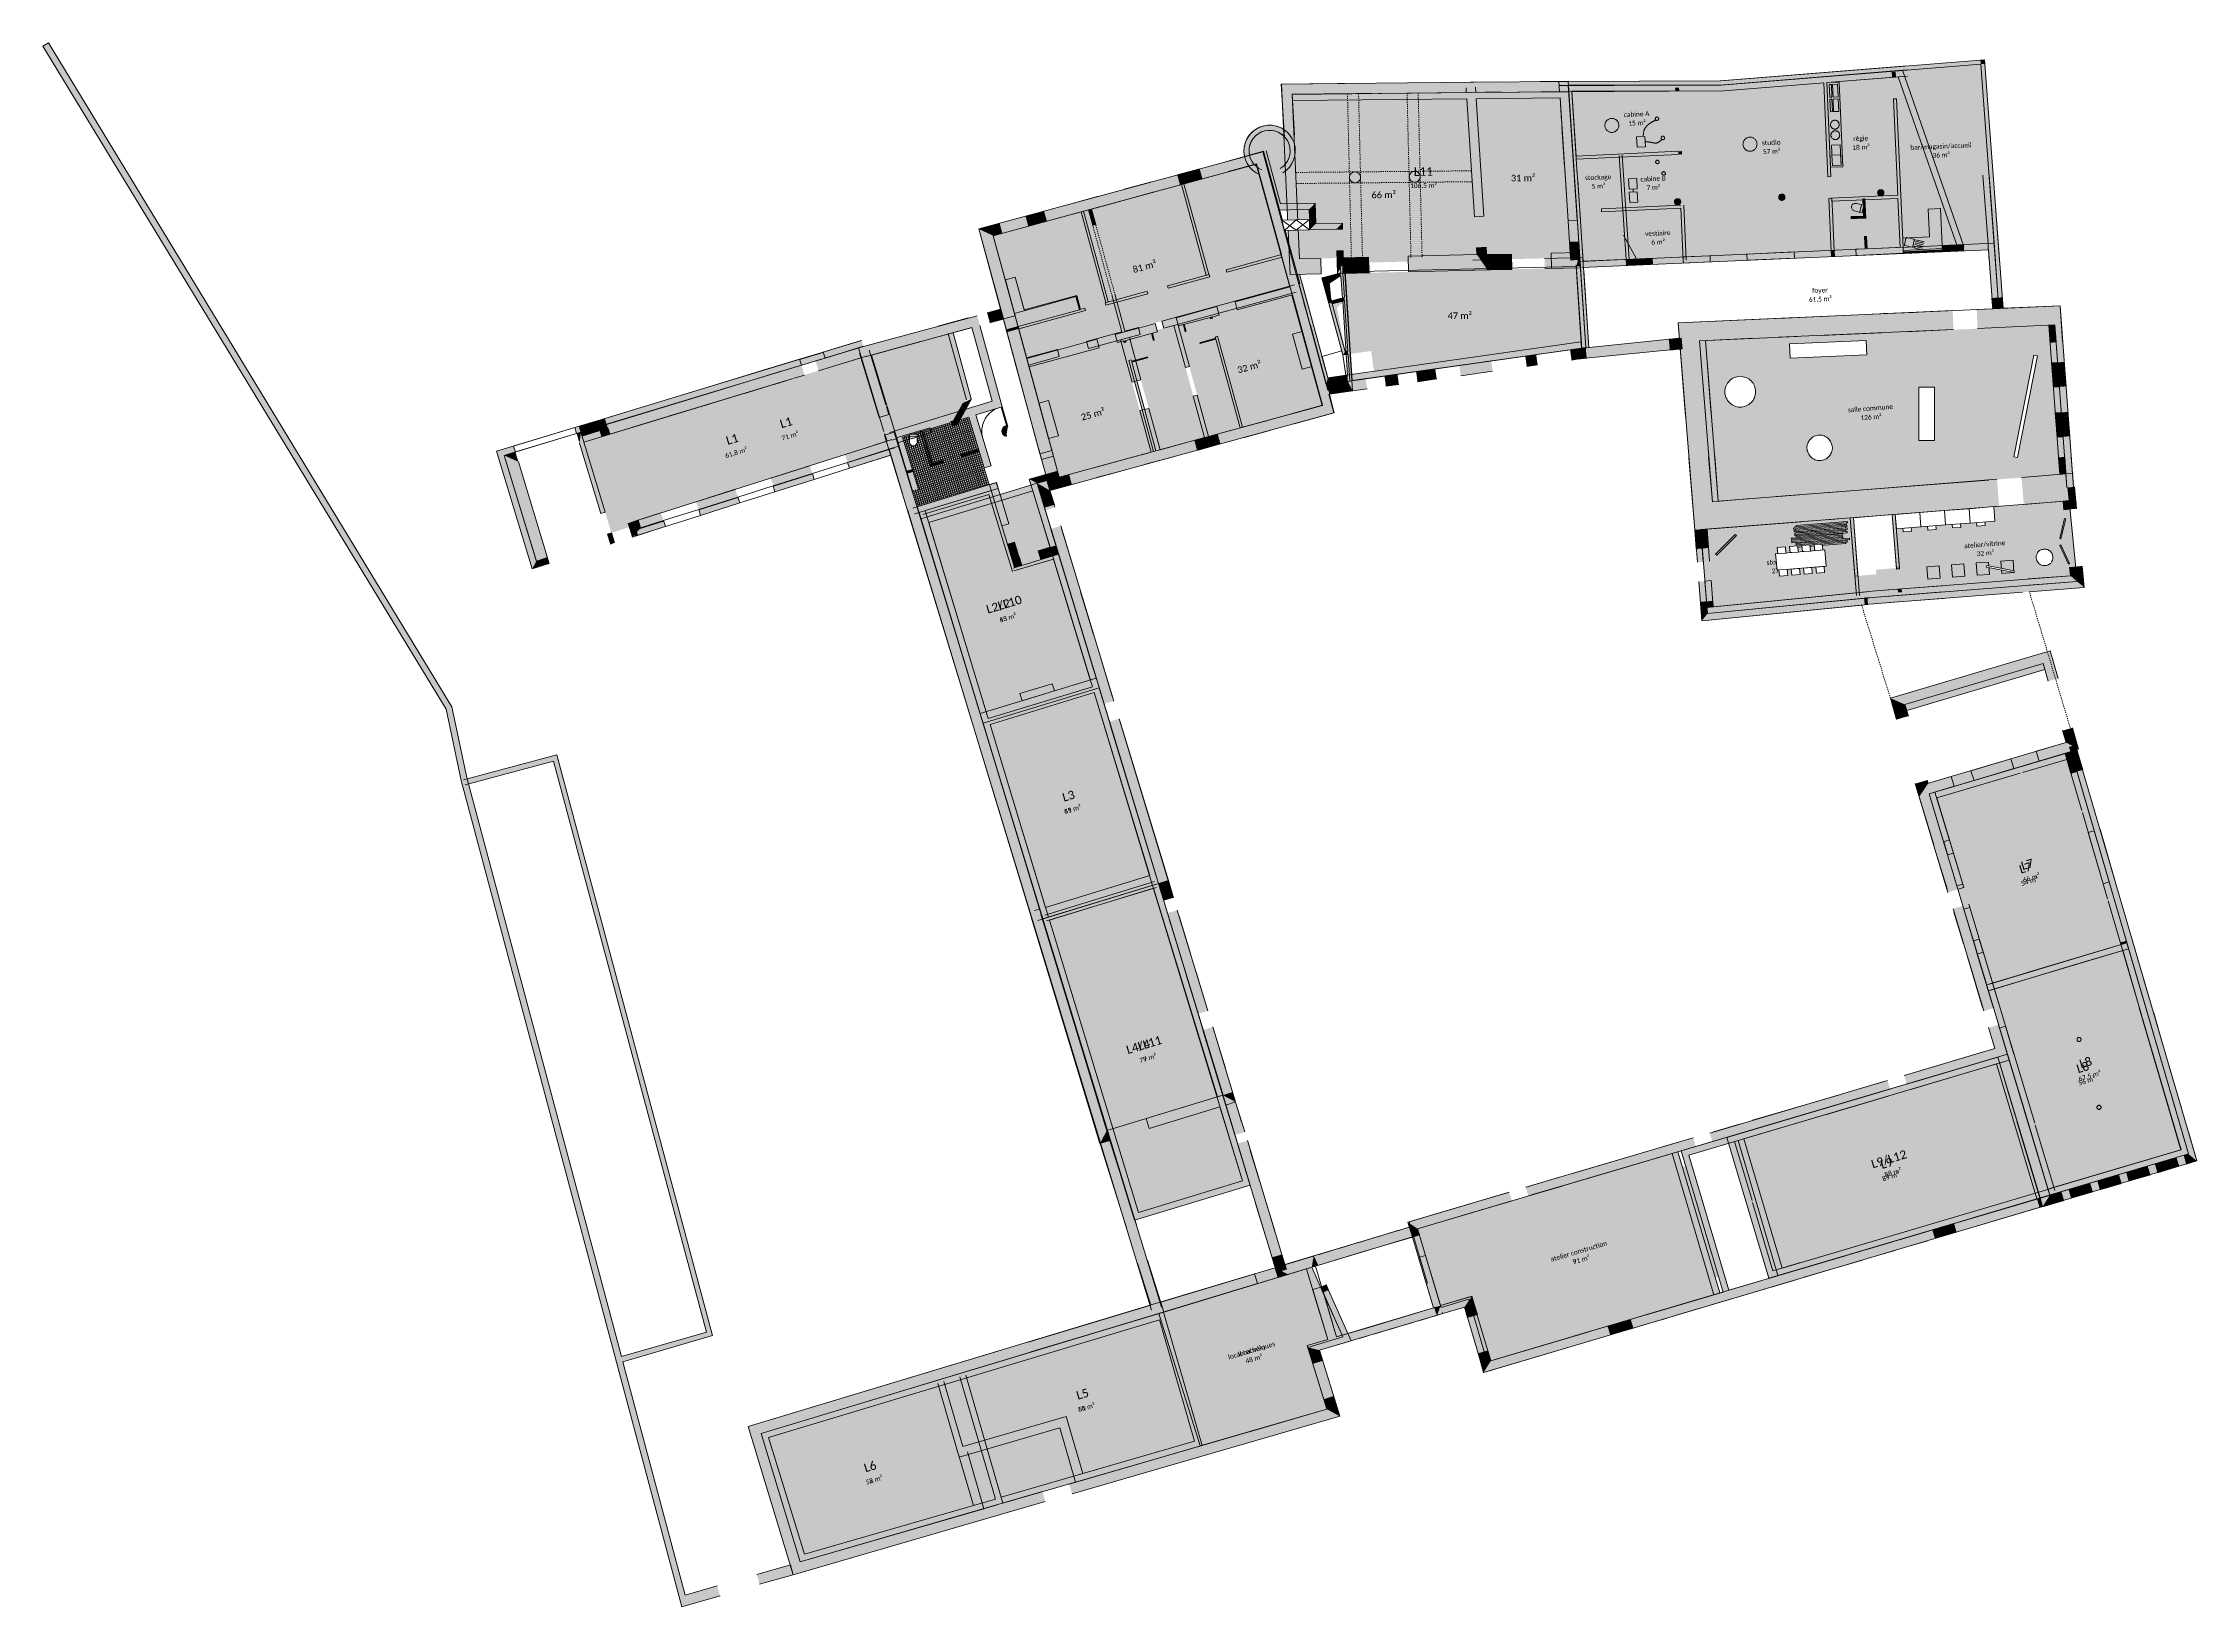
# Model space of a CAD drawing. Header units: centimetres. Extents: x 10777404 to 11746451, y 12092156 to 13482747.
# Drawn here: x 11702061 to 11712539, y 12092156 to 12099766 of the extents above; entities outside this region: 5.
import ezdxf

# ---------------------------------------------------------------- set-up
doc = ezdxf.new("R2010")
doc.units = ezdxf.units.CM
doc.header["$LTSCALE"] = 5
for name, pattern in [('[LS] Type-1', [2.12, 1.06, -1.06]), ('Lijnpatroon-1', [2.12, 1.06, -1.06]), ('Lijnpatroon-11', [1.058075, 0.705383, -0.352692])]:
    doc.linetypes.add(name, pattern=pattern)
for name, color, linetype, lineweight, true_color in [('_Nieuw-1 stippelijn', 7, 'Lijnpatroon-1', 5, 0x324a9a), ('_Nieuw-4 massa', 7, 'Continuous', 5, 0x324a9a), ('Bestaand-1 stippelijn', 7, 'Lijnpatroon-1', 5, 0x5d5d5d), ('Bestaand-2 aanzicht', 7, 'Continuous', 5, 0x555555), ('Lijnen-meubilair los', 7, 'Continuous', 5, 0x4c4c4c), ('Oppervlakte-netto', 5, 'Continuous', 5, 0x0000ff), ('Wetgeving-toegankelijkheid', 7, '[LS] Type-1', 18, 0x4c4c4c)]:
    doc.layers.add(name, color=color, linetype=linetype, lineweight=lineweight, true_color=true_color)
for name, color, linetype, lineweight in [('_Nieuw-2 aanzicht', 7, 'Continuous', 5), ('Bestaand-4 massa', 7, 'Continuous', 5), ('Lijnen-meubilair vast', 7, 'Continuous', 5), ('Lijnen-schaduw', 7, 'Lijnpatroon-11', 5), ('Maatlijnen', 7, 'Continuous', 5), ('Tekst-ruimtelabel', 7, 'Lijnpatroon-11', 13)]:
    doc.layers.add(name, color=color, linetype=linetype, lineweight=lineweight)
doc.styles.add('Corbel', font='')
doc.styles.get('Corbel').set_extended_font_data('Corbel')

msp = doc.modelspace()

# ---------------------------------------------------------------- texts
at = {"layer": 'Tekst-ruimtelabel', "attachment_point": 2, "line_spacing_factor": 1.119614, "style": 'Corbel'}
for s, insert, char_height, rotation in [('bar/magasin/accueil\\P36 m²{\\fArial|b0|i0|c0|p0;\\H1.534x; }', (11711293, 12099275), 22.97, 2.5128), ('L11{\\H0.5556x;\\P106.5 }{\\H0.5556x;m²}{\\H0.5556x; }', (11708776, 12099161), 41.34, 0.5578), ('\\P{\\H1.4x;31 }{\\H1.4x;m²} ', (11709261, 12099168), 22.97, 0.5572), ('stockage\\P5 m²{\\fArial|b0|i0|c0|p0;\\H1.534x; }', (11709626, 12099124), 22.97, 2.5128), ('\\P{\\H1.4x;66 }{\\H1.4x;m²} ', (11708583, 12099086), 22.97, 0.5572), ('vestiaire\\P6 m²{\\fArial|b0|i0|c0|p0;\\H1.534x; }', (11709916, 12098852), 22.97, 2.5128), ('\\P81 m² ', (11707400, 12098751), 32.2, 15.2593), ('foyer\\P61.5 m²{\\fArial|b0|i0|c0|p0;\\H1.096x; }', (11710705, 12098574), 22.97, 2.5128), ('\\P{\\H1.4x;47 }{\\H1.4x;m²} ', (11708953, 12098498), 22.97, 0.5572), ('\\P{\\H1.4x;32 }{\\H1.4x;m²} ', (11707914, 12098246), 22.97, 15.2593), ('L1{\\H0.5556x;\\P71 }{\\C178;\\H0.5556x;m²}{\\H0.5556x; }', (11705670, 12097939), 41.34, 16.8792), ('\\P25 m² ', (11707149, 12098033), 32.2, 15.2593), ('salle commune\\P126 m²{\\fArial|b0|i0|c0|p0;\\H1.096x; }', (11710950, 12098000), 22.97, 4.4795), ('L1{\\H0.5556x;\\P61.8 }{\\H0.5556x;m²}{\\H0.5556x; }', (11705408, 12097858), 41.34, 16.8792), ('stockage\\P27 m² ', (11710509, 12097254), 23, 4.4795), ('L2/L10{\\H0.5556x;\\P53 }{\\C178;\\H0.5556x;m²}{\\H0.5556x; }', (11706730, 12097054), 41.34, 16.8792), ('L2{\\H0.5556x;\\P45 }{\\H0.5556x;m²}{\\H0.5556x; }', (11706730, 12097054), 41.34, 16.8792), ('L3{\\H0.5556x;\\P49 }{\\H0.5556x;m²}{\\H0.5556x; }', (11707044, 12096122), 41.34, 16.8792), ('L3{\\H0.5556x;\\P51 }{\\C178;\\H0.5556x;m²}{\\H0.5556x; }', (11707044, 12096122), 41.34, 16.8792), ('L7{\\H0.5556x;\\P54 }{\\C178;\\H0.5556x;m²}{\\H0.5556x; }', (11711699, 12095772), 41.34, 16.8792), ('L7{\\H0.5556x;\\P66 }{\\H0.5556x;m²}{\\H0.5556x; }', (11711708, 12095789), 41.34, 16.8792), ('L4/L11{\\H0.5556x;\\P79 }{\\C178;\\H0.5556x;m²}{\\H0.5556x; }', (11707411, 12094911), 41.34, 16.8792), ('L4{\\H0.5556x;\\P77 }{\\H0.5556x;m²}{\\H0.5556x; }', (11707411, 12094911), 41.34, 16.8792), ('L8{\\H0.5556x;\\P56 }{\\C178;\\H0.5556x;m²}{\\H0.5556x; }', (11711978, 12094801), 41.34, 16.8792), ('L8{\\H0.5556x;\\P67.5 }{\\H0.5556x;m²}{\\H0.5556x; }', (11711992, 12094825), 41.34, 16.8792), ('L9/L12{\\H0.5556x;\\P88 }{\\C178;\\H0.5556x;m²}{\\H0.5556x; }', (11711035, 12094355), 41.34, 16.8792), ('L9{\\H0.5556x;\\P89 }{\\H0.5556x;m²}{\\H0.5556x; }', (11711024, 12094335), 41.34, 16.8792), ('atelier construction\\P91 m²{\\fArial|b0|i0|c0|p0;\\H1.096x; }', (11709529, 12093898), 22.97, 16.4647), ('atelier construction\\P71 m²{\\fArial|b0|i0|c0|p0;\\H1.096x; }', (11709529, 12093898), 22.97, 16.4647), ('local techniques\\P48 {\\C178;m²}{\\fArial|b0|i0|c0|p0;\\H1.096x; }', (11707937, 12093415), 22.97, 16.4647), ('local vélo\\P48 m²{\\fArial|b0|i0|c0|p0;\\H1.096x; }', (11707937, 12093415), 22.97, 16.4647), ('L5{\\H0.5556x;\\P60 }{\\H0.5556x;m²}{\\H0.5556x; }', (11707112, 12093212), 41.34, 16.8792), ('L5{\\H0.5556x;\\P51 }{\\C178;\\H0.5556x;m²}{\\H0.5556x; }', (11707112, 12093212), 41.34, 16.8792), ('L6{\\H0.5556x;\\P58 }{\\H0.5556x;m²}{\\H0.5556x; }', (11706079, 12092859), 41.34, 16.8792), ('L6{\\H0.5556x;\\P52 }{\\C178;\\H0.5556x;m²}{\\H0.5556x; }', (11706079, 12092859), 41.34, 16.8792)]:
    msp.add_mtext(s, dxfattribs=dict(at, insert=insert, char_height=char_height, rotation=rotation))

# ---------------------------------------------------------------- blocks, each defined once
blk = doc.blocks.new('toilet')
at = {"color": 255}
blk.add_wipeout([(24, 12), (19, 14), (-3, 20), (-3, 20), (-7, 21), (-11, 21), (-14, 21), (-18, 19), (-21, 17), (-24, 15), (-26, 12), (-27, 8), (-27, 8), (-28, 4), (-28, 1), (-27, -3), (-26, -7), (-23, -10), (-21, -12), (-17, -14), (-14, -15), (8, -22), (13, -23)], dxfattribs=at).dxf.layer = 'Lijnen-meubilair vast'
at = {"layer": 'Lijnen-meubilair vast', "flags": 128}
blk.add_lwpolyline([(24, 12), (19, 14), (-3, 20), (-3, 20, 0.436098), (-27, 8, 0.436098), (-14, -15), (8, -22), (13, -23)], format="xyb", dxfattribs=at)
at = {"color": 255}
blk.add_wipeout([(21, 13), (33, 10), (22, -26), (11, -22)], dxfattribs=at).dxf.layer = 'Lijnen-meubilair vast'
at = {"layer": 'Lijnen-meubilair vast', "flags": 128}
blk.add_lwpolyline([(21, 13), (33, 10), (22, -26), (11, -22)], close=True, dxfattribs=at)
blk = doc.blocks.new('lavabo enkel')
at = {"layer": 'Lijnen-meubilair vast', "transparency": 33554687}
for p, q in [((-20, 3), (-32, -37)), ((-12, 0), (-24, -40)), ((-5, -2), (-17, -42)), ((3, -4), (-9, -44)), ((11, -6), (-1, -47)), ((18, -9), (6, -49))]:
    blk.add_line(p, q, dxfattribs=at)
at = {"layer": 'Lijnen-meubilair vast', "transparency": 33554687, "flags": 128}
blk.add_lwpolyline([(-14, 7), (-15, 8, -0.414214), (-17, 12), (-7, 45, -0.414214), (-3, 48), (-2, 47), (27, 39), (28, 39, -0.414214), (31, 34), (21, 1, -0.414214), (16, -2), (15, -1)], format="xyb", close=True, dxfattribs=at)
blk = doc.blocks.new('Groep-28')
at = {"color": 255}
blk.add_wipeout([(-4299137, -3891869), (-4298897, -3891851), (-4298891, -3891930), (-4299130, -3891949)], dxfattribs=at).dxf.layer = 'Lijnen-meubilair los'
at = {"layer": 'Lijnen-meubilair los', "flags": 128}
blk.add_lwpolyline([(-4299137, -3891869), (-4298897, -3891851), (-4298891, -3891930), (-4299130, -3891949)], close=True, dxfattribs=at)
at = {"color": 255}
for points in [[(-4298947, -3891855), (-4298950, -3891825), (-4298910, -3891822), (-4298907, -3891851)], [(-4298939, -3891964), (-4298941, -3891934), (-4298901, -3891931), (-4298899, -3891961)]]:
    blk.add_wipeout(points, dxfattribs=at).dxf.layer = 'Lijnen-meubilair los'
at = {"layer": 'Lijnen-meubilair los', "flags": 128}
for points in [[(-4298947, -3891855), (-4298950, -3891825), (-4298910, -3891822), (-4298907, -3891851)], [(-4298939, -3891964), (-4298941, -3891934), (-4298901, -3891931), (-4298899, -3891961)]]:
    blk.add_lwpolyline(points, close=True, dxfattribs=at)
at = {"color": 255}
for points in [[(-4299007, -3891859), (-4299009, -3891829), (-4298970, -3891826), (-4298967, -3891856)], [(-4298999, -3891969), (-4299001, -3891939), (-4298961, -3891936), (-4298959, -3891966)]]:
    blk.add_wipeout(points, dxfattribs=at).dxf.layer = 'Lijnen-meubilair los'
at = {"layer": 'Lijnen-meubilair los', "flags": 128}
for points in [[(-4299007, -3891859), (-4299009, -3891829), (-4298970, -3891826), (-4298967, -3891856)], [(-4298999, -3891969), (-4299001, -3891939), (-4298961, -3891936), (-4298959, -3891966)]]:
    blk.add_lwpolyline(points, close=True, dxfattribs=at)
at = {"color": 255}
for points in [[(-4299067, -3891864), (-4299069, -3891834), (-4299029, -3891831), (-4299027, -3891861)], [(-4299058, -3891974), (-4299061, -3891944), (-4299021, -3891941), (-4299018, -3891970)]]:
    blk.add_wipeout(points, dxfattribs=at).dxf.layer = 'Lijnen-meubilair los'
at = {"layer": 'Lijnen-meubilair los', "flags": 128}
for points in [[(-4299067, -3891864), (-4299069, -3891834), (-4299029, -3891831), (-4299027, -3891861)], [(-4299058, -3891974), (-4299061, -3891944), (-4299021, -3891941), (-4299018, -3891970)]]:
    blk.add_lwpolyline(points, close=True, dxfattribs=at)
at = {"color": 255}
for points in [[(-4299127, -3891869), (-4299129, -3891839), (-4299089, -3891836), (-4299087, -3891866)], [(-4299118, -3891978), (-4299121, -3891948), (-4299081, -3891945), (-4299078, -3891975)]]:
    blk.add_wipeout(points, dxfattribs=at).dxf.layer = 'Lijnen-meubilair los'
at = {"layer": 'Lijnen-meubilair los', "flags": 128}
for points in [[(-4299127, -3891869), (-4299129, -3891839), (-4299089, -3891836), (-4299087, -3891866)], [(-4299118, -3891978), (-4299121, -3891948), (-4299081, -3891945), (-4299078, -3891975)]]:
    blk.add_lwpolyline(points, close=True, dxfattribs=at)
blk = doc.blocks.new('Groep-29')
at = {"color": 255}
blk.add_wipeout([(-4298480, -3891720), (-4298477, -3891760), (-4298516, -3891763), (-4298520, -3891723)], dxfattribs=at).dxf.layer = 'Lijnen-meubilair los'
at = {"layer": 'Lijnen-meubilair los', "flags": 128}
blk.add_lwpolyline([(-4298480, -3891720), (-4298477, -3891760), (-4298516, -3891763), (-4298520, -3891723)], close=True, dxfattribs=at)
at = {"color": 255}
blk.add_wipeout([(-4298430, -3891738), (-4298549, -3891748), (-4298555, -3891678), (-4298435, -3891669)], dxfattribs=at).dxf.layer = 'Lijnen-meubilair los'
at = {"layer": 'Lijnen-meubilair los', "flags": 128}
blk.add_lwpolyline([(-4298430, -3891738), (-4298549, -3891748), (-4298555, -3891678), (-4298435, -3891669)], close=True, dxfattribs=at)
blk = doc.blocks.new('Groep-30')
at = {"color": 255}
blk.add_wipeout([(-4298360, -3891711), (-4298357, -3891751), (-4298397, -3891754), (-4298400, -3891714)], dxfattribs=at).dxf.layer = 'Lijnen-meubilair los'
at = {"layer": 'Lijnen-meubilair los', "flags": 128}
blk.add_lwpolyline([(-4298360, -3891711), (-4298357, -3891751), (-4298397, -3891754), (-4298400, -3891714)], close=True, dxfattribs=at)
at = {"color": 255}
blk.add_wipeout([(-4298310, -3891729), (-4298430, -3891738), (-4298435, -3891669), (-4298316, -3891659)], dxfattribs=at).dxf.layer = 'Lijnen-meubilair los'
at = {"layer": 'Lijnen-meubilair los', "flags": 128}
blk.add_lwpolyline([(-4298310, -3891729), (-4298430, -3891738), (-4298435, -3891669), (-4298316, -3891659)], close=True, dxfattribs=at)
blk = doc.blocks.new('Groep-31')
at = {"color": 255}
blk.add_wipeout([(-4298240, -3891701), (-4298237, -3891741), (-4298277, -3891744), (-4298280, -3891705)], dxfattribs=at).dxf.layer = 'Lijnen-meubilair los'
at = {"layer": 'Lijnen-meubilair los', "flags": 128}
blk.add_lwpolyline([(-4298240, -3891701), (-4298237, -3891741), (-4298277, -3891744), (-4298280, -3891705)], close=True, dxfattribs=at)
at = {"color": 255}
blk.add_wipeout([(-4298191, -3891720), (-4298310, -3891729), (-4298316, -3891659), (-4298196, -3891650)], dxfattribs=at).dxf.layer = 'Lijnen-meubilair los'
at = {"layer": 'Lijnen-meubilair los', "flags": 128}
blk.add_lwpolyline([(-4298191, -3891720), (-4298310, -3891729), (-4298316, -3891659), (-4298196, -3891650)], close=True, dxfattribs=at)
blk = doc.blocks.new('Groep-32')
at = {"color": 255}
blk.add_wipeout([(-4298121, -3891692), (-4298118, -3891732), (-4298158, -3891735), (-4298161, -3891695)], dxfattribs=at).dxf.layer = 'Lijnen-meubilair los'
at = {"layer": 'Lijnen-meubilair los', "flags": 128}
blk.add_lwpolyline([(-4298121, -3891692), (-4298118, -3891732), (-4298158, -3891735), (-4298161, -3891695)], close=True, dxfattribs=at)
at = {"color": 255}
blk.add_wipeout([(-4298071, -3891710), (-4298191, -3891720), (-4298196, -3891650), (-4298076, -3891640)], dxfattribs=at).dxf.layer = 'Lijnen-meubilair los'
at = {"layer": 'Lijnen-meubilair los', "flags": 128}
blk.add_lwpolyline([(-4298071, -3891710), (-4298191, -3891720), (-4298196, -3891650), (-4298076, -3891640)], close=True, dxfattribs=at)
blk = doc.blocks.new('lavabo mindervalide')
at = {"color": 255}
blk.add_wipeout([(-24, -19), (-25, -18), (-27, -18), (-28, -17), (-29, -17), (-29, -16), (-30, -15), (-31, -14), (-32, -13), (-32, -12), (-32, -11), (-33, -10), (-33, -9), (-33, -7), (-33, -6), (-33, -5), (-32, -4), (-22, 32), (36, 15), (25, -21), (25, -22), (24, -23), (24, -24), (23, -25), (22, -26), (21, -27), (20, -28), (19, -28), (18, -29), (17, -29), (16, -29), (15, -30), (14, -30), (12, -30), (11, -29), (10, -29)], dxfattribs=at).dxf.layer = 'Lijnen-meubilair vast'
at = {"layer": 'Lijnen-meubilair vast', "flags": 128}
blk.add_lwpolyline([(-24, -19, -0.198912), (-32, -13, -0.198912), (-32, -4), (-22, 32), (36, 15), (25, -21, -0.198912), (19, -28, -0.198912), (10, -29)], format="xyb", close=True, dxfattribs=at)
at = {"color": 255}
blk.add_wipeout([(-22, 16), (-29, -6), (-29, -7), (-29, -9), (-29, -10), (-28, -11), (-28, -12), (-27, -13), (-25, -14), (-24, -15), (12, -26), (14, -26), (15, -26), (16, -26), (18, -25), (19, -24), (20, -23), (20, -22), (21, -21), (27, 1), (28, 3), (28, 4), (27, 5), (27, 7), (26, 8), (25, 9), (24, 9), (23, 10), (-14, 21), (-15, 21), (-16, 21), (-18, 21), (-19, 20), (-20, 19), (-21, 18), (-22, 17)], dxfattribs=at).dxf.layer = 'Lijnen-meubilair vast'
at = {"layer": 'Lijnen-meubilair vast', "flags": 128}
blk.add_lwpolyline([(-22, 16), (-29, -6, 0.414214), (-24, -15), (12, -26, 0.414214), (21, -21), (27, 1, 0.414214), (23, 10), (-14, 21, 0.414214)], format="xyb", close=True, dxfattribs=at)
blk.add_lwpolyline([(4, 5), (4, 5), (3, 5), (3, 5), (3, 4), (3, 4), (3, 4), (3, 4), (3, 4), (2, 4), (2, 4), (2, 4), (2, 4), (2, 4), (2, 4), (1, 4), (1, 4), (1, 4), (1, 4), (1, 4), (0, 4), (0, 4), (0, 4), (0, 5), (0, 5), (0, 5), (0, 5), (0, 5), (0, 6), (0, 6), (0, 6), (0, 6), (0, 6), (0, 7), (0, 7), (0, 7), (0, 7), (0, 7), (0, 7), (1, 7), (1, 8), (1, 8), (1, 8), (1, 8), (1, 8), (2, 8), (2, 8), (2, 8), (2, 8), (2, 8), (3, 8), (3, 7), (3, 7), (3, 7), (3, 7), (3, 7), (3, 7), (4, 7), (4, 6), (4, 6), (4, 6), (4, 6), (4, 6), (4, 5)], close=True, dxfattribs=at)
blk = doc.blocks.new('Groep')
at = {"color": 255}
blk.add_wipeout([(-44, 2), (-33, 37), (-24, 34), (-34, -1)], dxfattribs=at).dxf.layer = 'Lijnen-meubilair vast'
at = {"layer": 'Lijnen-meubilair vast', "flags": 128}
blk.add_lwpolyline([(-44, 2), (-33, 37), (-24, 34), (-34, -1)], close=True, dxfattribs=at)
at = {"color": 255}
blk.add_wipeout([(-29, -2), (-19, 32), (-24, 34), (-34, -1)], dxfattribs=at).dxf.layer = 'Lijnen-meubilair vast'
at = {"layer": 'Lijnen-meubilair vast', "flags": 128}
blk.add_lwpolyline([(-29, -2), (-19, 32), (-24, 34), (-34, -1)], close=True, dxfattribs=at)
at = {"color": 255}
blk.add_wipeout([(16, 22), (20, 20), (23, 18), (25, 16), (27, 13), (28, 10), (29, 6), (29, 3), (28, -1), (28, -1), (27, -4), (25, -7), (23, -9), (20, -11), (17, -13), (13, -13), (10, -13), (6, -13), (-29, -2), (-19, 32)], dxfattribs=at).dxf.layer = 'Lijnen-meubilair vast'
at = {"layer": 'Lijnen-meubilair vast', "flags": 128}
blk.add_lwpolyline([(16, 22, -0.414213), (28, -1), (28, -1, -0.414213), (6, -13), (-29, -2), (-19, 32)], format="xyb", close=True, dxfattribs=at)
blk = doc.blocks.new('wc mindervalide')
at = {"layer": 'Lijnen-meubilair vast', "color": 7}
blk.add_blockref('Groep', (0, 0), dxfattribs=at)
at = {"color": 255}
blk.add_wipeout([(50, 27), (50, 27), (50, 27), (51, 27), (51, 27), (51, 27), (51, 26), (51, 26), (52, 25), (52, 25), (52, 25), (52, 24), (51, 24), (51, 24), (51, 23), (51, 23), (50, 23), (50, 23), (50, 23), (49, 23), (49, 23), (49, 23), (48, 23), (-31, 46), (-29, 51)], dxfattribs=at).dxf.layer = 'Lijnen-meubilair vast'
at = {"layer": 'Lijnen-meubilair vast', "flags": 128}
blk.add_lwpolyline([(50, 27, -1.000003), (48, 23), (-31, 46), (-29, 51)], format="xyb", close=True, dxfattribs=at)
at = {"color": 255}
blk.add_wipeout([(31, -47), (29, -51), (26, -50), (28, -46), (28, -45), (28, -45), (28, -45), (28, -45), (27, -44), (27, -44), (27, -44), (27, -44), (-13, -32), (-13, -32), (-13, -32), (-14, -32), (-14, -32), (-14, -33), (-14, -33), (-14, -33), (-15, -33), (-16, -38), (-19, -37), (-17, -32), (-17, -32), (-17, -31), (-16, -30), (-15, -30), (-14, -29), (-14, -29), (-13, -29), (-12, -29), (27, -41), (28, -41), (29, -42), (30, -42), (30, -43), (30, -44), (31, -45), (31, -46)], dxfattribs=at).dxf.layer = 'Lijnen-meubilair vast'
at = {"layer": 'Lijnen-meubilair vast', "flags": 128}
blk.add_lwpolyline([(31, -47), (29, -51), (26, -50), (28, -46, 0.414214), (27, -44), (-13, -32, 0.414214), (-15, -33), (-16, -38), (-19, -37), (-17, -32, -0.414214), (-12, -29), (27, -41, -0.414214)], format="xyb", close=True, dxfattribs=at)
blk = doc.blocks.new('Groep-1')
at = {"layer": 'Lijnen-meubilair vast', "color": 7, "rotation": 106.9596490996253}
blk.add_blockref('lavabo mindervalide', (-5232098, -2507149), dxfattribs=at)
at = {"layer": 'Wetgeving-toegankelijkheid', "flags": 128}
blk.add_lwpolyline([(-5232021, -2507186), (-5232028, -2507186), (-5232035, -2507185), (-5232042, -2507183), (-5232049, -2507181), (-5232056, -2507177), (-5232062, -2507174), (-5232068, -2507169), (-5232074, -2507165), (-5232079, -2507159), (-5232083, -2507153), (-5232087, -2507147), (-5232090, -2507140), (-5232093, -2507133), (-5232095, -2507126), (-5232096, -2507119), (-5232096, -2507112), (-5232096, -2507104), (-5232095, -2507097), (-5232093, -2507090), (-5232091, -2507083), (-5232088, -2507076), (-5232084, -2507070), (-5232080, -2507064), (-5232075, -2507058), (-5232069, -2507053), (-5232063, -2507049), (-5232057, -2507045), (-5232050, -2507042), (-5232044, -2507039), (-5232036, -2507038), (-5232029, -2507037), (-5232022, -2507036), (-5232014, -2507036), (-5232007, -2507037), (-5232000, -2507039), (-5231993, -2507042), (-5231986, -2507045), (-5231980, -2507048), (-5231974, -2507053), (-5231969, -2507058), (-5231964, -2507063), (-5231959, -2507069), (-5231955, -2507075), (-5231952, -2507082), (-5231950, -2507089), (-5231948, -2507096), (-5231947, -2507103), (-5231946, -2507111), (-5231947, -2507118), (-5231948, -2507125), (-5231949, -2507132), (-5231952, -2507139), (-5231955, -2507146), (-5231959, -2507152), (-5231963, -2507158), (-5231968, -2507164), (-5231973, -2507169), (-5231979, -2507173), (-5231985, -2507177), (-5231992, -2507180), (-5231999, -2507183), (-5232006, -2507185), (-5232013, -2507186)], close=True, dxfattribs=at)
at = {"layer": 'Lijnen-meubilair vast', "color": 7, "rotation": 196.9596490996253}
blk.add_blockref('wc mindervalide', (-5231930, -2507064), dxfattribs=at)
blk = doc.blocks.new('Groep-2')
at = {"color": 255}
blk.add_wipeout([(-5232203, -2507144), (-5232203, -2507144), (-5232203, -2507145), (-5232203, -2507146), (-5232204, -2507146), (-5232204, -2507147), (-5232204, -2507147), (-5232205, -2507148), (-5232205, -2507148), (-5232205, -2507148), (-5232206, -2507149), (-5232206, -2507149), (-5232207, -2507149), (-5232207, -2507150), (-5232208, -2507150), (-5232209, -2507150), (-5232209, -2507150), (-5232223, -2507150), (-5232223, -2507120), (-5232209, -2507120), (-5232209, -2507120), (-5232208, -2507120), (-5232208, -2507120), (-5232207, -2507120), (-5232207, -2507121), (-5232206, -2507121), (-5232206, -2507121), (-5232205, -2507122), (-5232205, -2507122), (-5232204, -2507122), (-5232204, -2507123), (-5232204, -2507124), (-5232204, -2507124), (-5232203, -2507125), (-5232203, -2507125), (-5232203, -2507126)], dxfattribs=at).dxf.layer = 'Lijnen-meubilair vast'
at = {"layer": 'Lijnen-meubilair vast', "flags": 128}
blk.add_lwpolyline([(-5232203, -2507144, -0.198912), (-5232205, -2507148, -0.198912), (-5232209, -2507150), (-5232223, -2507150), (-5232223, -2507120), (-5232209, -2507120, -0.198912), (-5232205, -2507122, -0.198912), (-5232203, -2507126)], format="xyb", close=True, dxfattribs=at)
at = {"layer": 'Lijnen-meubilair vast'}
blk.add_open_spline([(-5232215, -2507135), (-5232215, -2507135), (-5232215, -2507135), (-5232216, -2507134), (-5232216, -2507134), (-5232217, -2507134), (-5232217, -2507134), (-5232217, -2507135), (-5232217, -2507135), (-5232217, -2507136), (-5232217, -2507136), (-5232216, -2507136), (-5232216, -2507136), (-5232215, -2507135)], degree=2, dxfattribs=at)
at = {"color": 255}
blk.add_wipeout([(-5232218, -2507148), (-5232218, -2507148), (-5232218, -2507148), (-5232218, -2507148), (-5232218, -2507148), (-5232218, -2507148), (-5232218, -2507148), (-5232218, -2507148), (-5232218, -2507148), (-5232218, -2507148), (-5232218, -2507148), (-5232218, -2507148), (-5232218, -2507148), (-5232218, -2507148), (-5232218, -2507148), (-5232218, -2507148), (-5232218, -2507148), (-5232218, -2507148), (-5232218, -2507148), (-5232219, -2507148), (-5232219, -2507148), (-5232219, -2507148), (-5232219, -2507148), (-5232219, -2507148), (-5232219, -2507148), (-5232219, -2507148), (-5232219, -2507148), (-5232219, -2507148), (-5232219, -2507148), (-5232219, -2507148), (-5232219, -2507148), (-5232219, -2507148), (-5232219, -2507148), (-5232219, -2507148), (-5232219, -2507148), (-5232219, -2507148), (-5232219, -2507148), (-5232219, -2507148), (-5232219, -2507148), (-5232219, -2507148), (-5232219, -2507148), (-5232219, -2507147), (-5232219, -2507147), (-5232219, -2507147), (-5232220, -2507147), (-5232220, -2507147), (-5232220, -2507147), (-5232220, -2507147), (-5232220, -2507147), (-5232220, -2507147), (-5232220, -2507147), (-5232220, -2507147), (-5232220, -2507147), (-5232220, -2507147), (-5232220, -2507147), (-5232220, -2507147), (-5232220, -2507147), (-5232220, -2507147), (-5232220, -2507147), (-5232220, -2507147), (-5232220, -2507147), (-5232220, -2507147), (-5232220, -2507147), (-5232220, -2507147), (-5232220, -2507147), (-5232220, -2507147), (-5232220, -2507147), (-5232220, -2507147), (-5232220, -2507147), (-5232220, -2507147), (-5232220, -2507147), (-5232220, -2507147), (-5232220, -2507147), (-5232220, -2507147), (-5232220, -2507147), (-5232220, -2507147), (-5232221, -2507147), (-5232221, -2507146), (-5232221, -2507146), (-5232221, -2507146), (-5232221, -2507146), (-5232221, -2507146), (-5232221, -2507146), (-5232221, -2507146), (-5232221, -2507146), (-5232221, -2507146), (-5232221, -2507146), (-5232221, -2507146), (-5232221, -2507146), (-5232221, -2507146), (-5232221, -2507146), (-5232221, -2507146), (-5232221, -2507146), (-5232221, -2507146), (-5232221, -2507146), (-5232221, -2507146), (-5232221, -2507146), (-5232221, -2507146), (-5232221, -2507146), (-5232221, -2507146), (-5232221, -2507146), (-5232221, -2507146), (-5232221, -2507146), (-5232221, -2507145), (-5232221, -2507145), (-5232221, -2507145), (-5232221, -2507145), (-5232221, -2507145), (-5232221, -2507145), (-5232221, -2507145), (-5232221, -2507145), (-5232221, -2507145), (-5232221, -2507145), (-5232221, -2507145), (-5232221, -2507145), (-5232221, -2507145), (-5232221, -2507145), (-5232221, -2507145), (-5232221, -2507145), (-5232221, -2507145), (-5232221, -2507145), (-5232221, -2507145), (-5232221, -2507145), (-5232221, -2507145), (-5232221, -2507145), (-5232221, -2507145), (-5232221, -2507145), (-5232221, -2507144), (-5232221, -2507144), (-5232218, -2507144)], dxfattribs=at).dxf.layer = 'Lijnen-meubilair vast'
at = {"layer": 'Lijnen-meubilair vast'}
blk.add_open_spline([(-5232218, -2507148), (-5232218, -2507148), (-5232218, -2507148), (-5232218, -2507148), (-5232218, -2507148), (-5232219, -2507148), (-5232219, -2507148), (-5232219, -2507148), (-5232219, -2507148), (-5232219, -2507148), (-5232219, -2507148), (-5232220, -2507147), (-5232220, -2507147), (-5232220, -2507147), (-5232220, -2507147), (-5232220, -2507147), (-5232220, -2507147), (-5232220, -2507147), (-5232220, -2507147), (-5232221, -2507147), (-5232221, -2507146), (-5232221, -2507146), (-5232221, -2507146), (-5232221, -2507146), (-5232221, -2507146), (-5232221, -2507146), (-5232221, -2507145), (-5232221, -2507145), (-5232221, -2507145), (-5232221, -2507145), (-5232221, -2507145), (-5232221, -2507145), (-5232221, -2507144)], degree=2, knots=[0, 0, 0, 0.0625, 0.0625, 0.125, 0.125, 0.1875, 0.1875, 0.25, 0.25, 0.3125, 0.3125, 0.375, 0.375, 0.4375, 0.4375, 0.5, 0.5, 0.5625, 0.5625, 0.625, 0.625, 0.6875, 0.6875, 0.75, 0.75, 0.8125, 0.8125, 0.875, 0.875, 0.9375, 0.9375, 1, 1, 1], dxfattribs=at)
at = {"color": 255}
blk.add_wipeout([(-5232221, -2507125), (-5232221, -2507125), (-5232221, -2507125), (-5232221, -2507125), (-5232221, -2507125), (-5232221, -2507125), (-5232221, -2507125), (-5232221, -2507125), (-5232221, -2507125), (-5232221, -2507125), (-5232221, -2507125), (-5232221, -2507125), (-5232221, -2507125), (-5232221, -2507125), (-5232221, -2507125), (-5232221, -2507125), (-5232221, -2507125), (-5232221, -2507125), (-5232221, -2507125), (-5232221, -2507125), (-5232221, -2507125), (-5232221, -2507125), (-5232221, -2507125), (-5232221, -2507124), (-5232221, -2507124), (-5232221, -2507124), (-5232221, -2507124), (-5232221, -2507124), (-5232221, -2507124), (-5232221, -2507124), (-5232221, -2507124), (-5232221, -2507124), (-5232221, -2507124), (-5232221, -2507124), (-5232221, -2507124), (-5232221, -2507124), (-5232221, -2507124), (-5232221, -2507124), (-5232221, -2507124), (-5232221, -2507124), (-5232221, -2507124), (-5232221, -2507124), (-5232221, -2507124), (-5232221, -2507124), (-5232221, -2507124), (-5232221, -2507124), (-5232221, -2507124), (-5232221, -2507124), (-5232221, -2507123), (-5232221, -2507123), (-5232221, -2507123), (-5232221, -2507123), (-5232221, -2507123), (-5232221, -2507123), (-5232221, -2507123), (-5232221, -2507123), (-5232221, -2507123), (-5232221, -2507123), (-5232221, -2507123), (-5232220, -2507123), (-5232220, -2507123), (-5232220, -2507123), (-5232220, -2507123), (-5232220, -2507123), (-5232220, -2507123), (-5232220, -2507123), (-5232220, -2507123), (-5232220, -2507123), (-5232220, -2507123), (-5232220, -2507123), (-5232220, -2507123), (-5232220, -2507123), (-5232220, -2507123), (-5232220, -2507123), (-5232220, -2507123), (-5232220, -2507123), (-5232220, -2507123), (-5232220, -2507123), (-5232220, -2507123), (-5232220, -2507123), (-5232220, -2507123), (-5232220, -2507122), (-5232220, -2507122), (-5232220, -2507122), (-5232220, -2507122), (-5232220, -2507122), (-5232220, -2507122), (-5232220, -2507122), (-5232220, -2507122), (-5232219, -2507122), (-5232219, -2507122), (-5232219, -2507122), (-5232219, -2507122), (-5232219, -2507122), (-5232219, -2507122), (-5232219, -2507122), (-5232219, -2507122), (-5232219, -2507122), (-5232219, -2507122), (-5232219, -2507122), (-5232219, -2507122), (-5232219, -2507122), (-5232219, -2507122), (-5232219, -2507122), (-5232219, -2507122), (-5232219, -2507122), (-5232219, -2507122), (-5232219, -2507122), (-5232219, -2507122), (-5232219, -2507122), (-5232219, -2507122), (-5232219, -2507122), (-5232219, -2507122), (-5232219, -2507122), (-5232218, -2507122), (-5232218, -2507122), (-5232218, -2507122), (-5232218, -2507122), (-5232218, -2507122), (-5232218, -2507122), (-5232218, -2507122), (-5232218, -2507122), (-5232218, -2507122), (-5232218, -2507122), (-5232218, -2507122), (-5232218, -2507122), (-5232218, -2507122), (-5232218, -2507122), (-5232218, -2507122), (-5232218, -2507125)], dxfattribs=at).dxf.layer = 'Lijnen-meubilair vast'
at = {"layer": 'Lijnen-meubilair vast'}
blk.add_line((-5232221, -2507144), (-5232221, -2507125), dxfattribs=at)
blk.add_open_spline([(-5232221, -2507125), (-5232221, -2507125), (-5232221, -2507125), (-5232221, -2507125), (-5232221, -2507125), (-5232221, -2507125), (-5232221, -2507124), (-5232221, -2507124), (-5232221, -2507124), (-5232221, -2507124), (-5232221, -2507124), (-5232221, -2507124), (-5232221, -2507123), (-5232221, -2507123), (-5232221, -2507123), (-5232220, -2507123), (-5232220, -2507123), (-5232220, -2507123), (-5232220, -2507123), (-5232220, -2507123), (-5232220, -2507123), (-5232220, -2507122), (-5232220, -2507122), (-5232219, -2507122), (-5232219, -2507122), (-5232219, -2507122), (-5232219, -2507122), (-5232219, -2507122), (-5232219, -2507122), (-5232218, -2507122), (-5232218, -2507122), (-5232218, -2507122), (-5232218, -2507122)], degree=2, knots=[0, 0, 0, 0.0625, 0.0625, 0.125, 0.125, 0.1875, 0.1875, 0.25, 0.25, 0.3125, 0.3125, 0.375, 0.375, 0.4375, 0.4375, 0.5, 0.5, 0.5625, 0.5625, 0.625, 0.625, 0.6875, 0.6875, 0.75, 0.75, 0.8125, 0.8125, 0.875, 0.875, 0.9375, 0.9375, 1, 1, 1], dxfattribs=at)
at = {"color": 255}
blk.add_wipeout([(-5232205, -2507144), (-5232205, -2507144), (-5232205, -2507144), (-5232205, -2507144), (-5232205, -2507145), (-5232205, -2507145), (-5232205, -2507145), (-5232205, -2507145), (-5232205, -2507145), (-5232205, -2507145), (-5232205, -2507145), (-5232205, -2507145), (-5232205, -2507145), (-5232205, -2507145), (-5232205, -2507145), (-5232205, -2507145), (-5232205, -2507145), (-5232205, -2507145), (-5232205, -2507145), (-5232205, -2507145), (-5232205, -2507145), (-5232205, -2507145), (-5232205, -2507145), (-5232205, -2507145), (-5232205, -2507145), (-5232205, -2507145), (-5232205, -2507145), (-5232205, -2507145), (-5232205, -2507146), (-5232205, -2507146), (-5232205, -2507146), (-5232205, -2507146), (-5232206, -2507146), (-5232206, -2507146), (-5232206, -2507146), (-5232206, -2507146), (-5232206, -2507146), (-5232206, -2507146), (-5232206, -2507146), (-5232206, -2507146), (-5232206, -2507146), (-5232206, -2507146), (-5232206, -2507146), (-5232206, -2507146), (-5232206, -2507146), (-5232206, -2507146), (-5232206, -2507146), (-5232206, -2507146), (-5232206, -2507146), (-5232206, -2507146), (-5232206, -2507146), (-5232206, -2507146), (-5232206, -2507146), (-5232206, -2507146), (-5232206, -2507146), (-5232206, -2507147), (-5232206, -2507147), (-5232206, -2507147), (-5232206, -2507147), (-5232206, -2507147), (-5232206, -2507147), (-5232206, -2507147), (-5232206, -2507147), (-5232206, -2507147), (-5232206, -2507147), (-5232206, -2507147), (-5232206, -2507147), (-5232206, -2507147), (-5232206, -2507147), (-5232206, -2507147), (-5232206, -2507147), (-5232206, -2507147), (-5232206, -2507147), (-5232207, -2507147), (-5232207, -2507147), (-5232207, -2507147), (-5232207, -2507147), (-5232207, -2507147), (-5232207, -2507147), (-5232207, -2507147), (-5232207, -2507147), (-5232207, -2507147), (-5232207, -2507147), (-5232207, -2507147), (-5232207, -2507147), (-5232207, -2507147), (-5232207, -2507147), (-5232207, -2507147), (-5232207, -2507147), (-5232207, -2507147), (-5232207, -2507147), (-5232207, -2507147), (-5232207, -2507148), (-5232207, -2507148), (-5232207, -2507148), (-5232207, -2507148), (-5232207, -2507148), (-5232207, -2507148), (-5232207, -2507148), (-5232207, -2507148), (-5232208, -2507148), (-5232208, -2507148), (-5232208, -2507148), (-5232208, -2507148), (-5232208, -2507148), (-5232208, -2507148), (-5232208, -2507148), (-5232208, -2507148), (-5232208, -2507148), (-5232208, -2507148), (-5232208, -2507148), (-5232208, -2507148), (-5232208, -2507148), (-5232208, -2507148), (-5232208, -2507148), (-5232208, -2507148), (-5232208, -2507148), (-5232208, -2507148), (-5232208, -2507148), (-5232208, -2507148), (-5232208, -2507148), (-5232208, -2507148), (-5232208, -2507148), (-5232208, -2507148), (-5232209, -2507148), (-5232209, -2507148), (-5232209, -2507148), (-5232209, -2507148), (-5232209, -2507148), (-5232209, -2507144)], dxfattribs=at).dxf.layer = 'Lijnen-meubilair vast'
at = {"layer": 'Lijnen-meubilair vast'}
blk.add_line((-5232209, -2507148), (-5232218, -2507148), dxfattribs=at)
blk.add_open_spline([(-5232205, -2507144), (-5232205, -2507145), (-5232205, -2507145), (-5232205, -2507145), (-5232205, -2507145), (-5232205, -2507145), (-5232205, -2507145), (-5232205, -2507146), (-5232206, -2507146), (-5232206, -2507146), (-5232206, -2507146), (-5232206, -2507146), (-5232206, -2507146), (-5232206, -2507146), (-5232206, -2507147), (-5232206, -2507147), (-5232206, -2507147), (-5232206, -2507147), (-5232206, -2507147), (-5232207, -2507147), (-5232207, -2507147), (-5232207, -2507147), (-5232207, -2507147), (-5232207, -2507148), (-5232207, -2507148), (-5232208, -2507148), (-5232208, -2507148), (-5232208, -2507148), (-5232208, -2507148), (-5232208, -2507148), (-5232208, -2507148), (-5232209, -2507148), (-5232209, -2507148)], degree=2, knots=[0, 0, 0, 0.0625, 0.0625, 0.125, 0.125, 0.1875, 0.1875, 0.25, 0.25, 0.3125, 0.3125, 0.375, 0.375, 0.4375, 0.4375, 0.5, 0.5, 0.5625, 0.5625, 0.625, 0.625, 0.6875, 0.6875, 0.75, 0.75, 0.8125, 0.8125, 0.875, 0.875, 0.9375, 0.9375, 1, 1, 1], dxfattribs=at)
at = {"color": 255}
blk.add_wipeout([(-5232209, -2507122), (-5232209, -2507122), (-5232209, -2507122), (-5232209, -2507122), (-5232209, -2507122), (-5232209, -2507122), (-5232209, -2507122), (-5232209, -2507122), (-5232209, -2507122), (-5232208, -2507122), (-5232208, -2507122), (-5232208, -2507122), (-5232208, -2507122), (-5232208, -2507122), (-5232208, -2507122), (-5232208, -2507122), (-5232208, -2507122), (-5232208, -2507122), (-5232208, -2507122), (-5232208, -2507122), (-5232208, -2507122), (-5232208, -2507122), (-5232208, -2507122), (-5232208, -2507122), (-5232208, -2507122), (-5232208, -2507122), (-5232208, -2507122), (-5232208, -2507122), (-5232208, -2507122), (-5232208, -2507122), (-5232208, -2507122), (-5232208, -2507122), (-5232208, -2507122), (-5232207, -2507122), (-5232207, -2507122), (-5232207, -2507122), (-5232207, -2507122), (-5232207, -2507122), (-5232207, -2507122), (-5232207, -2507122), (-5232207, -2507122), (-5232207, -2507122), (-5232207, -2507122), (-5232207, -2507122), (-5232207, -2507122), (-5232207, -2507122), (-5232207, -2507122), (-5232207, -2507122), (-5232207, -2507122), (-5232207, -2507122), (-5232207, -2507122), (-5232207, -2507123), (-5232207, -2507123), (-5232207, -2507123), (-5232207, -2507123), (-5232207, -2507123), (-5232207, -2507123), (-5232207, -2507123), (-5232207, -2507123), (-5232207, -2507123), (-5232207, -2507123), (-5232206, -2507123), (-5232206, -2507123), (-5232206, -2507123), (-5232206, -2507123), (-5232206, -2507123), (-5232206, -2507123), (-5232206, -2507123), (-5232206, -2507123), (-5232206, -2507123), (-5232206, -2507123), (-5232206, -2507123), (-5232206, -2507123), (-5232206, -2507123), (-5232206, -2507123), (-5232206, -2507123), (-5232206, -2507123), (-5232206, -2507123), (-5232206, -2507123), (-5232206, -2507123), (-5232206, -2507123), (-5232206, -2507123), (-5232206, -2507123), (-5232206, -2507124), (-5232206, -2507124), (-5232206, -2507124), (-5232206, -2507124), (-5232206, -2507124), (-5232206, -2507124), (-5232206, -2507124), (-5232206, -2507124), (-5232206, -2507124), (-5232206, -2507124), (-5232206, -2507124), (-5232206, -2507124), (-5232206, -2507124), (-5232206, -2507124), (-5232206, -2507124), (-5232206, -2507124), (-5232206, -2507124), (-5232206, -2507124), (-5232206, -2507124), (-5232206, -2507124), (-5232206, -2507124), (-5232206, -2507124), (-5232206, -2507124), (-5232206, -2507124), (-5232205, -2507124), (-5232205, -2507124), (-5232205, -2507125), (-5232205, -2507125), (-5232205, -2507125), (-5232205, -2507125), (-5232205, -2507125), (-5232205, -2507125), (-5232205, -2507125), (-5232205, -2507125), (-5232205, -2507125), (-5232205, -2507125), (-5232205, -2507125), (-5232205, -2507125), (-5232205, -2507125), (-5232205, -2507125), (-5232205, -2507125), (-5232205, -2507125), (-5232205, -2507125), (-5232205, -2507125), (-5232205, -2507125), (-5232205, -2507125), (-5232209, -2507125)], dxfattribs=at).dxf.layer = 'Lijnen-meubilair vast'
at = {"layer": 'Lijnen-meubilair vast'}
for p, q in [((-5232218, -2507122), (-5232209, -2507122)), ((-5232205, -2507125), (-5232205, -2507144))]:
    blk.add_line(p, q, dxfattribs=at)
blk.add_open_spline([(-5232209, -2507122), (-5232209, -2507122), (-5232209, -2507122), (-5232208, -2507122), (-5232208, -2507122), (-5232208, -2507122), (-5232208, -2507122), (-5232208, -2507122), (-5232208, -2507122), (-5232207, -2507122), (-5232207, -2507122), (-5232207, -2507122), (-5232207, -2507122), (-5232207, -2507123), (-5232207, -2507123), (-5232207, -2507123), (-5232206, -2507123), (-5232206, -2507123), (-5232206, -2507123), (-5232206, -2507123), (-5232206, -2507123), (-5232206, -2507124), (-5232206, -2507124), (-5232206, -2507124), (-5232206, -2507124), (-5232206, -2507124), (-5232206, -2507124), (-5232205, -2507124), (-5232205, -2507125), (-5232205, -2507125), (-5232205, -2507125), (-5232205, -2507125), (-5232205, -2507125)], degree=2, knots=[0, 0, 0, 0.0625, 0.0625, 0.125, 0.125, 0.1875, 0.1875, 0.25, 0.25, 0.3125, 0.3125, 0.375, 0.375, 0.4375, 0.4375, 0.5, 0.5, 0.5625, 0.5625, 0.625, 0.625, 0.6875, 0.6875, 0.75, 0.75, 0.8125, 0.8125, 0.875, 0.875, 0.9375, 0.9375, 1, 1, 1], dxfattribs=at)

# ---------------------------------------------------------------- hatches: boundary and pattern name
at = {"layer": '_Nieuw-2 aanzicht', "linetype": 'Continuous', "lineweight": 0, "true_color": 0xd9d9d9, "transparency": 33554585}
for points in [[(11708208, 12093801), (11708116, 12093773), (11707489, 12093584), (11707691, 12092940), (11708307, 12093118), (11708211, 12093428), (11708311, 12093458), (11708252, 12093653)], [(11708233, 12093809), (11708116, 12093773), (11707512, 12093591), (11707700, 12092942), (11708307, 12093118), (11708214, 12093419), (11708384, 12093470), (11708292, 12093676)]]:
    msp.add_hatch(color=254, dxfattribs=at).paths.add_polyline_path(points)
at = {"layer": 'Bestaand-4 massa', "linetype": 'Continuous', "lineweight": 0, "transparency": 33554687}
h = msp.add_hatch(color=7, dxfattribs=at)
edge = h.paths.add_edge_path()
edge.add_arc((11708028, 12099241), 125, 301.2528, 377.9704)
edge.add_arc((11708028, 12099241), 125, 17.9704, 94.6879)
edge.add_arc((11708028, 12099241), 125, 94.6879, 171.4054)
edge.add_arc((11708028, 12099241), 125, 171.4054, 248.1229)
edge.add_line((11707981, 12099125), (11707991, 12099148))
edge.add_arc((11708028, 12099241), 100, 171.4054, 248.1229, ccw=False)
edge.add_arc((11708028, 12099241), 100, 94.6879, 171.4054, ccw=False)
edge.add_arc((11708028, 12099241), 100, 17.9704, 94.6879, ccw=False)
edge.add_arc((11708028, 12099241), 100, -58.7472, 17.9704, ccw=False)
edge.add_line((11708080, 12099156), (11708093, 12099134))
h = msp.add_hatch(color=7, dxfattribs=at)
edge = h.paths.add_edge_path()
edge.add_arc((11708028, 12099241), 125, 33.4743, 113.0742)
edge.add_arc((11708028, 12099241), 125, 113.0742, 192.6741)
edge.add_line((11707906, 12099214), (11707930, 12099219))
edge.add_arc((11708028, 12099241), 100, 113.0742, 192.6741, ccw=False)
edge.add_arc((11708028, 12099241), 100, 33.4743, 113.0742, ccw=False)
edge.add_line((11708111, 12099296), (11708132, 12099310))
at = {"layer": 'Bestaand-4 massa', "linetype": 'Continuous', "lineweight": 0}
for points in [[(11710021, 12099005), (11710022, 12099004), (11710024, 12099003), (11710024, 12099002), (11710025, 12099001), (11710026, 12099000), (11710027, 12098998), (11710027, 12098997), (11710027, 12098995), (11710028, 12098994), (11710028, 12098993), (11710027, 12098991), (11710027, 12098990), (11710027, 12098988), (11710026, 12098987), (11710026, 12098986), (11710025, 12098984), (11710024, 12098983), (11710023, 12098982), (11710022, 12098981), (11710021, 12098980), (11710019, 12098980), (11710018, 12098979), (11710017, 12098979), (11710015, 12098978), (11710014, 12098978), (11710012, 12098978), (11710011, 12098978), (11710009, 12098978), (11710008, 12098979), (11710006, 12098979), (11710005, 12098980), (11710004, 12098981), (11710003, 12098982), (11710002, 12098983), (11710001, 12098984), (11710000, 12098985), (11709999, 12098986), (11709999, 12098988), (11709998, 12098989), (11709998, 12098991), (11709998, 12098992), (11709998, 12098993), (11709998, 12098995), (11709998, 12098996), (11709998, 12098998), (11709999, 12098999), (11710000, 12099000), (11710000, 12099002), (11710001, 12099003), (11710002, 12099004), (11710003, 12099005), (11710005, 12099006), (11710006, 12099006), (11710007, 12099007), (11710009, 12099007), (11710010, 12099008), (11710012, 12099008), (11710013, 12099008), (11710015, 12099008), (11710016, 12099008), (11710017, 12099007), (11710019, 12099007), (11710020, 12099006)], [(11710528, 12099028), (11710530, 12099027), (11710531, 12099026), (11710532, 12099025), (11710533, 12099023), (11710533, 12099022), (11710534, 12099021), (11710534, 12099019), (11710535, 12099018), (11710535, 12099016), (11710535, 12099015), (11710535, 12099013), (11710534, 12099012), (11710534, 12099011), (11710533, 12099009), (11710533, 12099008), (11710532, 12099007), (11710531, 12099005), (11710530, 12099004), (11710529, 12099003), (11710528, 12099003), (11710526, 12099002), (11710525, 12099001), (11710524, 12099001), (11710522, 12099001), (11710521, 12099000), (11710519, 12099000), (11710518, 12099000), (11710516, 12099001), (11710515, 12099001), (11710514, 12099002), (11710512, 12099002), (11710511, 12099003), (11710510, 12099004), (11710509, 12099005), (11710508, 12099006), (11710507, 12099007), (11710506, 12099009), (11710506, 12099010), (11710505, 12099011), (11710505, 12099013), (11710505, 12099014), (11710505, 12099016), (11710505, 12099017), (11710505, 12099019), (11710506, 12099020), (11710506, 12099022), (11710507, 12099023), (11710508, 12099024), (11710508, 12099025), (11710510, 12099026), (11710511, 12099027), (11710512, 12099028), (11710513, 12099029), (11710514, 12099029), (11710516, 12099030), (11710517, 12099030), (11710519, 12099030), (11710520, 12099030), (11710522, 12099030), (11710523, 12099030), (11710525, 12099030), (11710526, 12099029), (11710527, 12099028)], [(11711010, 12099050), (11711011, 12099049), (11711012, 12099048), (11711013, 12099047), (11711014, 12099045), (11711015, 12099044), (11711015, 12099043), (11711016, 12099041), (11711016, 12099040), (11711016, 12099038), (11711016, 12099037), (11711016, 12099035), (11711016, 12099034), (11711016, 12099033), (11711015, 12099031), (11711014, 12099030), (11711014, 12099029), (11711013, 12099028), (11711012, 12099026), (11711011, 12099026), (11711009, 12099025), (11711008, 12099024), (11711007, 12099023), (11711005, 12099023), (11711004, 12099023), (11711002, 12099022), (11711001, 12099022), (11710999, 12099023), (11710998, 12099023), (11710997, 12099023), (11710995, 12099024), (11710994, 12099024), (11710993, 12099025), (11710992, 12099026), (11710990, 12099027), (11710990, 12099028), (11710989, 12099029), (11710988, 12099031), (11710987, 12099032), (11710987, 12099034), (11710987, 12099035), (11710986, 12099036), (11710986, 12099038), (11710987, 12099039), (11710987, 12099041), (11710987, 12099042), (11710988, 12099044), (11710988, 12099045), (11710989, 12099046), (11710990, 12099047), (11710991, 12099048), (11710992, 12099049), (11710993, 12099050), (11710995, 12099051), (11710996, 12099051), (11710997, 12099052), (11710999, 12099052), (11711000, 12099052), (11711002, 12099052), (11711003, 12099052), (11711005, 12099052), (11711006, 12099052), (11711008, 12099051), (11711009, 12099050)]]:
    msp.add_hatch(color=7, dxfattribs=at).paths.add_polyline_path(points)
at = {"layer": 'Bestaand-4 massa', "linetype": 'Continuous', "lineweight": 0, "transparency": 33554687}
h = msp.add_hatch(color=7, dxfattribs=at)
edge = h.paths.add_edge_path()
edge.add_arc((11706754, 12097878), 27.9, 100.9621, 177.7384)
edge.add_arc((11706754, 12097878), 27.9, 177.7384, 254.5147)
edge.add_line((11706747, 12097851), (11706748, 12097856))
edge.add_arc((11706754, 12097878), 22.9, 170.6307, 254.5147, ccw=False)
edge.add_arc((11706754, 12097878), 22.9, 86.7467, 170.6307, ccw=False)
edge.add_line((11706755, 12097900), (11706749, 12097905))
at = {"layer": 'Oppervlakte-netto', "linetype": 'Continuous', "lineweight": 0, "true_color": 0xcd9590, "transparency": 33554623}
for points in [[(11711129, 12099634), (11711131, 12099605), (11711073, 12099600), (11711110, 12098772), (11711523, 12098790), (11711498, 12099122), (11711528, 12099124), (11711488, 12099663)], [(11710211, 12097537), (11710211, 12097536), (11711872, 12097666), (11711819, 12098391), (11710149, 12098318), (11710177, 12097959), (11710148, 12097957), (11710164, 12097753), (11710194, 12097756)], [(11710163, 12097309), (11710133, 12097306), (11710154, 12097049), (11710184, 12097051), (11710186, 12097022), (11710882, 12097090), (11710853, 12097455), (11710156, 12097400)]]:
    msp.add_hatch(color=33, dxfattribs=at).paths.add_polyline_path(points)
at = {"layer": 'Oppervlakte-netto', "linetype": 'Continuous', "lineweight": 0, "true_color": 0xc2d1d3, "transparency": 33554585}
for points in [[(11708253, 12098887), (11708383, 12098890), (11708387, 12098695), (11709492, 12098721), (11709450, 12099356), (11709437, 12099529), (11709047, 12099525), (11709047, 12099525), (11708137, 12099517), (11708149, 12099297), (11708099, 12099294), (11708098, 12099312), (11708083, 12099324), (11708057, 12099337), (11708041, 12099340), (11708020, 12099341), (11708005, 12099339), (11707989, 12099333), (11707975, 12099325), (11707960, 12099314), (11707944, 12099295), (11707939, 12099287), (11707932, 12099269), (11707929, 12099256), (11707928, 12099242), (11707929, 12099230), (11707930, 12099219), (11708011, 12099242), (11708081, 12098983), (11708250, 12098987)], [(11706663, 12097569), (11706356, 12097476), (11706649, 12096512), (11706824, 12096565), (11706813, 12096600), (11706971, 12096648), (11706982, 12096614), (11707156, 12096667), (11706977, 12097255), (11706777, 12097194)], [(11711926, 12096212), (11711898, 12096309), (11711265, 12096121), (11711400, 12095673), (11711371, 12095664), (11711405, 12095551), (11711434, 12095560), (11711545, 12095192), (11712169, 12095379), (11712167, 12095387), (11712196, 12095396), (11712112, 12095684), (11712083, 12095675), (11712010, 12095924), (11712039, 12095933), (11712039, 12095933), (11711955, 12096221)], [(11707391, 12094076), (11707896, 12094229), (11707786, 12094589), (11707786, 12094589), (11707442, 12094484), (11707427, 12094532), (11707774, 12094638), (11707463, 12095653), (11706957, 12095498)], [(11707391, 12094076), (11707896, 12094229), (11707786, 12094589), (11707786, 12094589), (11707786, 12094589), (11707774, 12094638), (11707774, 12094638), (11707463, 12095653), (11706957, 12095498)], [(11711670, 12094670), (11711704, 12094557), (11711815, 12094189), (11712462, 12094381), (11712179, 12095351), (11711552, 12095162), (11711574, 12095095), (11711545, 12095086), (11711579, 12094973), (11711608, 12094982), (11711648, 12094845), (11711623, 12094828)], [(11712180, 12095181), (11712134, 12095337), (11711589, 12095174), (11711589, 12095174), (11711720, 12094740), (11711720, 12094740), (11711720, 12094740), (11711744, 12094659), (11711744, 12094659), (11711744, 12094659), (11711880, 12094208), (11712419, 12094368), (11712397, 12094437), (11712384, 12094484)], [(11710290, 12094421), (11710476, 12093792), (11711349, 12094050), (11711358, 12094022), (11711761, 12094142), (11711564, 12094798), (11711564, 12094798), (11711153, 12094676), (11711144, 12094705), (11711029, 12094671), (11711038, 12094642), (11710290, 12094421)], [(11707663, 12092962), (11707492, 12093553), (11706447, 12093239), (11706535, 12092937), (11707038, 12093083), (11707119, 12092805)], [(11707663, 12092962), (11707492, 12093553), (11706554, 12093271), (11706641, 12092972), (11706723, 12092690), (11707119, 12092805)]]:
    msp.add_hatch(color=254, dxfattribs=at).paths.add_polyline_path(points)
at = {"layer": 'Oppervlakte-netto', "linetype": 'Continuous', "lineweight": 0, "true_color": 0xffde74, "transparency": 33554623}
msp.add_hatch(color=41, dxfattribs=at).paths.add_polyline_path([(11710054, 12098725), (11710760, 12098757), (11710724, 12099572), (11710240, 12099533), (11710019, 12099533)])
at = {"layer": 'Oppervlakte-netto', "linetype": 'Continuous', "lineweight": 0, "true_color": 0xe5d5bc}
msp.add_hatch(color=254, dxfattribs=at).paths.add_polyline_path([(11706787, 12098450), (11706846, 12098234), (11708126, 12098583), (11707964, 12099177), (11706684, 12098828), (11706743, 12098614), (11706791, 12098627), (11706836, 12098463)])
at = {"layer": 'Oppervlakte-netto', "linetype": 'Continuous', "lineweight": 0, "true_color": 0xe5d5bc, "transparency": 33554687}
for points in [[(11708395, 12098645), (11708421, 12098253), (11708522, 12098267), (11708536, 12098168), (11709543, 12098311), (11709520, 12098672)], [(11708140, 12098349), (11708186, 12098178), (11708234, 12098190), (11708285, 12098002), (11707731, 12097851), (11707582, 12098397), (11708136, 12098548), (11708187, 12098362)], [(11706953, 12098026), (11707001, 12097854), (11706953, 12097841), (11707005, 12097653), (11707452, 12097775), (11707303, 12098321), (11706856, 12098199), (11706906, 12098013)]]:
    msp.add_hatch(color=254, dxfattribs=at).paths.add_polyline_path(points)
at = {"layer": 'Oppervlakte-netto', "linetype": 'Continuous', "lineweight": 0, "true_color": 0xaaaaaa, "transparency": 33554559}
msp.add_hatch(color=253, dxfattribs=at).paths.add_polyline_path([(11706665, 12097616), (11706565, 12097946), (11706243, 12097848), (11706320, 12097595), (11706291, 12097587), (11706314, 12097510)])
at = {"layer": 'Oppervlakte-netto', "linetype": 'Continuous', "lineweight": 5, "transparency": 33554559}
h = msp.add_hatch(dxfattribs=at)
h.set_pattern_fill('Aanzicht - tegels grijs 10x10', color=255, angle=106.6294, style=0, pattern_type=2)
h.set_pattern_definition([(196.6294, (11706570.457, 12097875.212), (-2.8618, 9.58176), []), (106.6294, (11706729.425, 12098340.152), (-9.58176, -2.8618), [])])
h.paths.add_polyline_path([(11706665, 12097616), (11706565, 12097946), (11706243, 12097848), (11706320, 12097595), (11706291, 12097587), (11706314, 12097510)])
at = {"layer": 'Oppervlakte-netto', "linetype": 'Continuous', "lineweight": 0, "true_color": 0xffde74, "transparency": 33554585}
for points in [[(11710189, 12093675), (11709986, 12094362), (11708748, 12093996), (11708860, 12093622), (11709012, 12093668), (11709105, 12093354)], [(11710212, 12093762), (11710053, 12094302), (11708770, 12093922), (11708860, 12093622), (11709011, 12093667), (11709083, 12093428)]]:
    msp.add_hatch(color=41, dxfattribs=at).paths.add_polyline_path(points)
at = {"layer": 'Tekst-ruimtelabel', "linetype": 'Continuous', "lineweight": 0, "true_color": 0xffde74, "transparency": 33554623}
msp.add_hatch(color=41, dxfattribs=at).paths.add_polyline_path([(11711719, 12097158), (11711924, 12097174), (11711919, 12097215), (11711949, 12097218), (11711922, 12097497), (11711892, 12097494), (11711888, 12097535), (11711889, 12097536), (11711072, 12097472), (11711080, 12097380), (11711084, 12097318), (11711101, 12097109), (11711301, 12097125), (11711303, 12097095), (11711722, 12097128)])

# ---------------------------------------------------------------- linework, layer by layer
at = {"layer": '_Nieuw-1 stippelijn'}
for p, q in [((11711941, 12096374), (11711724, 12097096)), ((11711048, 12096578), (11710908, 12097031))]:
    msp.add_line(p, q, dxfattribs=at)
at = {"layer": '_Nieuw-2 aanzicht'}
for p, q in [((11709750, 12098831), (11709813, 12098715)), ((11711709, 12095241), (11712170, 12095379))]:
    msp.add_line(p, q, dxfattribs=at)
at = {"layer": '_Nieuw-2 aanzicht', "flags": 128}
for points in [[(11708208, 12093801), (11708116, 12093773), (11707489, 12093584), (11707691, 12092940), (11708307, 12093118), (11708211, 12093428), (11708311, 12093458), (11708252, 12093653)], [(11708233, 12093809), (11708116, 12093773), (11707512, 12093591), (11707700, 12092942), (11708307, 12093118), (11708214, 12093419), (11708384, 12093470), (11708292, 12093676)]]:
    msp.add_lwpolyline(points, close=True, dxfattribs=at)
at = {"layer": '_Nieuw-4 massa', "transparency": 33554687}
for p, q in [((11710238, 12099563), (11711129, 12099635)), ((11710739, 12099573), (11711131, 12099605)), ((11711058, 12099599), (11711057, 12099625)), ((11711073, 12099600), (11711058, 12099599)), ((11711073, 12099600), (11711072, 12099625)), ((11708085, 12099566), (11708498, 12099570)), ((11708100, 12099306), (11708085, 12099566)), ((11708985, 12099525), (11708138, 12099516)), ((11708138, 12099517), (11708438, 12099520)), ((11708149, 12099317), (11708138, 12099517)), ((11708987, 12099495), (11708139, 12099486)), ((11708448, 12099520), (11708514, 12099520)), ((11708524, 12099520), (11708498, 12099520)), ((11708878, 12099574), (11709166, 12099577)), ((11708878, 12099524), (11708998, 12099525)), ((11709008, 12099525), (11709047, 12099526)), ((11709439, 12099529), (11709031, 12099525)), ((11709441, 12099499), (11709033, 12099495)), ((11709077, 12099526), (11709157, 12099527)), ((11709167, 12099527), (11709167, 12099527)), ((11709346, 12099578), (11709480, 12099580)), ((11709347, 12099528), (11709439, 12099529)), ((11709437, 12099558), (11710239, 12099563)), ((11709437, 12099528), (11710239, 12099533)), ((11709481, 12099561), (11710238, 12099563)), ((11709481, 12099561), (11709525, 12098904)), ((11709484, 12099529), (11709539, 12098697)), ((11709498, 12099531), (11710240, 12099533)), ((11709498, 12099531), (11709519, 12099216)), ((11709499, 12099529), (11709525, 12099128)), ((11710004, 12099532), (11710003, 12099548)), ((11710019, 12099533), (11710018, 12099548)), ((11710240, 12099533), (11710724, 12099572)), ((11710744, 12099115), (11710724, 12099572)), ((11710759, 12099116), (11710739, 12099573)), ((11711078, 12099495), (11711063, 12099494)), ((11711084, 12099025), (11711063, 12099494)), ((11711110, 12098772), (11711078, 12099495)), ((11707996, 12099238), (11708074, 12098953)), ((11708011, 12099242), (11708081, 12098983)), ((11709519, 12099216), (11710017, 12099239)), ((11709520, 12099201), (11710017, 12099224)), ((11709520, 12099201), (11709540, 12098905)), ((11710017, 12099239), (11710017, 12099239)), ((11710032, 12099224), (11710032, 12099239)), ((11709527, 12099098), (11709554, 12098698)), ((11710759, 12099116), (11710744, 12099115)), ((11711498, 12099122), (11711523, 12098791)), ((11711528, 12099124), (11711559, 12098706)), ((11708081, 12098983), (11708250, 12098987)), ((11708250, 12098987), (11708253, 12098887)), ((11710028, 12098977), (11710028, 12098977)), ((11710055, 12098710), (11710043, 12098977)), ((11710764, 12099011), (11710749, 12099010)), ((11710760, 12098753), (11710749, 12099010)), ((11710759, 12099011), (11711084, 12099025)), ((11710760, 12098996), (11711084, 12099010)), ((11710768, 12098917), (11710764, 12099011)), ((11710918, 12098924), (11710914, 12099009)), ((11710928, 12098914), (11710924, 12099009)), ((11711095, 12098771), (11711084, 12099010)), ((11708074, 12098953), (11708221, 12098957)), ((11708221, 12098957), (11708222, 12098917)), ((11708222, 12098907), (11708223, 12098857)), ((11708223, 12098857), (11708353, 12098860)), ((11708253, 12098887), (11708383, 12098890)), ((11708383, 12098860), (11708353, 12098860)), ((11708383, 12098860), (11708383, 12098890)), ((11709537, 12098940), (11709537, 12098955)), ((11709642, 12098944), (11709642, 12098959)), ((11710040, 12098710), (11710029, 12098962)), ((11710768, 12098907), (11710768, 12098917)), ((11710775, 12098754), (11710768, 12098907)), ((11710768, 12098907), (11710768, 12098907)), ((11710858, 12098921), (11710918, 12098924)), ((11710858, 12098911), (11710858, 12098921)), ((11710858, 12098911), (11710918, 12098914)), ((11710928, 12098914), (11710918, 12098914)), ((11708386, 12098755), (11708356, 12098755)), ((11708358, 12098645), (11708356, 12098755)), ((11708387, 12098695), (11708386, 12098755)), ((11709532, 12098799), (11709566, 12098284)), ((11709547, 12098800), (11709553, 12098704)), ((11709805, 12098714), (11710925, 12098764)), ((11710760, 12098757), (11710775, 12098758)), ((11710761, 12098727), (11710760, 12098757)), ((11710776, 12098728), (11710775, 12098758)), ((11710880, 12098762), (11710925, 12098764)), ((11710881, 12098732), (11710880, 12098762)), ((11710932, 12098824), (11710922, 12098824)), ((11710925, 12098764), (11710922, 12098824)), ((11710935, 12098765), (11710932, 12098824)), ((11710935, 12098765), (11711110, 12098773)), ((11711111, 12098743), (11711110, 12098773)), ((11711300, 12098781), (11711403, 12098786)), ((11711301, 12098751), (11711300, 12098781)), ((11711301, 12098751), (11711404, 12098756)), ((11711404, 12098756), (11711403, 12098786)), ((11711523, 12098791), (11711523, 12098791)), ((11711524, 12098761), (11711523, 12098791)), ((11711524, 12098761), (11711525, 12098761)), ((11711525, 12098761), (11711529, 12098704)), ((11711525, 12098760), (11711546, 12098472)), ((11711553, 12098792), (11711576, 12098474)), ((11708358, 12098645), (11708518, 12098648)), ((11708387, 12098695), (11708507, 12098698)), ((11709017, 12098710), (11709186, 12098714)), ((11709018, 12098660), (11709187, 12098664)), ((11709366, 12098718), (11709552, 12098722)), ((11709367, 12098668), (11709540, 12098672)), ((11709540, 12098672), (11709566, 12098284)), ((11709546, 12098703), (11709790, 12098714)), ((11709552, 12098722), (11709554, 12098688)), ((11709758, 12098713), (11709553, 12098704)), ((11709553, 12098704), (11709743, 12098712)), ((11709554, 12098674), (11709553, 12098704)), ((11709554, 12098698), (11709554, 12098698)), ((11709555, 12098674), (11709554, 12098674)), ((11709555, 12098674), (11709581, 12098285)), ((11709556, 12098659), (11709581, 12098285)), ((11709763, 12098713), (11709890, 12098719)), ((11709764, 12098683), (11709763, 12098713)), ((11709764, 12098683), (11709891, 12098689)), ((11709891, 12098689), (11709890, 12098719)), ((11710039, 12098725), (11710171, 12098731)), ((11710041, 12098695), (11710039, 12098725)), ((11710041, 12098695), (11710172, 12098701)), ((11710172, 12098701), (11710171, 12098731)), ((11710350, 12098739), (11710580, 12098749)), ((11710352, 12098709), (11710350, 12098739)), ((11710352, 12098709), (11710582, 12098719)), ((11710582, 12098719), (11710580, 12098749)), ((11710761, 12098727), (11710776, 12098728)), ((11710881, 12098732), (11711111, 12098743)), ((11708304, 12098105), (11708159, 12098637)), ((11708311, 12098137), (11708174, 12098641)), ((11708297, 12098627), (11708283, 12098623)), ((11708316, 12098499), (11708283, 12098623)), ((11708297, 12098627), (11708374, 12098648)), ((11708331, 12098503), (11708297, 12098627)), ((11708301, 12098612), (11708297, 12098627)), ((11708301, 12098612), (11708375, 12098632)), ((11708314, 12098507), (11708392, 12098528)), ((11708314, 12098507), (11708383, 12098525)), ((11708314, 12098507), (11708377, 12098524)), ((11708385, 12098248), (11708314, 12098507)), ((11708333, 12098496), (11708393, 12098512)), ((11708333, 12098496), (11708384, 12098510)), ((11708333, 12098496), (11708379, 12098508)), ((11708396, 12098265), (11708333, 12098496)), ((11711542, 12098525), (11711546, 12098471)), ((11711572, 12098527), (11711576, 12098474)), ((11706489, 12098356), (11706465, 12098350)), ((11706553, 12098029), (11706465, 12098350)), ((11706577, 12098035), (11706489, 12098356)), ((11711872, 12097666), (11711819, 12098391)), ((11711825, 12098307), (11711819, 12098391)), ((11711902, 12097669), (11711848, 12098393)), ((11711855, 12098310), (11711848, 12098393)), ((11706042, 12098318), (11705854, 12098261)), ((11706051, 12098289), (11705863, 12098232)), ((11709547, 12098281), (11708304, 12098105)), ((11709543, 12098311), (11708311, 12098137)), ((11708410, 12098251), (11708385, 12098248)), ((11708409, 12098267), (11708396, 12098265)), ((11710148, 12097957), (11710119, 12098317)), ((11710182, 12097534), (11710119, 12098317)), ((11710177, 12097959), (11710149, 12098319)), ((11705570, 12098175), (11705317, 12098098)), ((11705579, 12098146), (11705326, 12098069)), ((11705742, 12098227), (11705570, 12098175)), ((11705751, 12098198), (11705579, 12098146)), ((11705579, 12098146), (11705579, 12098146)), ((11711832, 12098209), (11711862, 12098212)), ((11711832, 12098209), (11711841, 12098091)), ((11711862, 12098212), (11711871, 12098093)), ((11705317, 12098098), (11704784, 12097936)), ((11705326, 12098069), (11704793, 12097907)), ((11706508, 12097908), (11706578, 12098035)), ((11711841, 12098091), (11711871, 12098093)), ((11704784, 12097936), (11704669, 12097901)), ((11704794, 12097939), (11704757, 12097928)), ((11704757, 12097928), (11704780, 12097851)), ((11704784, 12097936), (11704784, 12097936)), ((11704794, 12097939), (11704794, 12097939)), ((11706477, 12097925), (11706477, 12097925)), ((11706484, 12097901), (11706477, 12097925)), ((11706487, 12097928), (11706491, 12097929)), ((11706491, 12097929), (11706537, 12098014)), ((11711850, 12097966), (11711880, 12097968)), ((11711850, 12097966), (11711859, 12097848)), ((11711880, 12097968), (11711889, 12097850)), ((11704669, 12097901), (11704267, 12097779)), ((11704678, 12097872), (11704305, 12097759)), ((11704669, 12097901), (11704684, 12097853)), ((11704798, 12097888), (11704684, 12097853)), ((11704798, 12097888), (11704793, 12097907)), ((11704793, 12097907), (11704793, 12097907)), ((11704808, 12097893), (11704818, 12097863)), ((11704818, 12097863), (11704828, 12097866)), ((11704828, 12097866), (11704828, 12097866)), ((11706214, 12097840), (11706291, 12097587)), ((11706243, 12097848), (11706320, 12097595)), ((11706329, 12097875), (11706339, 12097877)), ((11706329, 12097875), (11706377, 12097717)), ((11706339, 12097877), (11706387, 12097720)), ((11706484, 12097901), (11706508, 12097908)), ((11711859, 12097848), (11711889, 12097850)), ((11704267, 12097779), (11704441, 12097207)), ((11704305, 12097759), (11704461, 12097245)), ((11706177, 12097789), (11705975, 12097725)), ((11706186, 12097760), (11705984, 12097697)), ((11706380, 12097707), (11706377, 12097717)), ((11706380, 12097707), (11706438, 12097725)), ((11706387, 12097720), (11706435, 12097734)), ((11706438, 12097725), (11706435, 12097734)), ((11706530, 12097763), (11706612, 12097788)), ((11706533, 12097754), (11706530, 12097763)), ((11706533, 12097754), (11706615, 12097779)), ((11710182, 12097534), (11710164, 12097753)), ((11710211, 12097537), (11710194, 12097756)), ((11711866, 12097748), (11711896, 12097750)), ((11711866, 12097748), (11711872, 12097667)), ((11711896, 12097750), (11711902, 12097669)), ((11705804, 12097671), (11705613, 12097611)), ((11705813, 12097642), (11705622, 12097582)), ((11706262, 12097682), (11706291, 12097690)), ((11706265, 12097672), (11706262, 12097682)), ((11706265, 12097672), (11706294, 12097681)), ((11706294, 12097681), (11706291, 12097690)), ((11706332, 12097451), (11706897, 12097624)), ((11706939, 12097666), (11706859, 12097644)), ((11706960, 12097313), (11706859, 12097644)), ((11706947, 12097637), (11706897, 12097624)), ((11706988, 12097321), (11706897, 12097624)), ((11706897, 12097624), (11707195, 12096642)), ((11711872, 12097667), (11711902, 12097669)), ((11705442, 12097556), (11705251, 12097496)), ((11705451, 12097528), (11705260, 12097467)), ((11706338, 12097486), (11706673, 12097588)), ((11706342, 12097471), (11706663, 12097569)), ((11706370, 12097432), (11706877, 12097586)), ((11706777, 12097194), (11706663, 12097569)), ((11706787, 12097213), (11706673, 12097588)), ((11706877, 12097586), (11707166, 12096633)), ((11711918, 12097539), (11711888, 12097536)), ((11711892, 12097494), (11711888, 12097535)), ((11711922, 12097497), (11711918, 12097538)), ((11704908, 12097430), (11704929, 12097362)), ((11704941, 12097419), (11704926, 12097414)), ((11704926, 12097414), (11704942, 12097367)), ((11704941, 12097419), (11704947, 12097400)), ((11705079, 12097442), (11704947, 12097400)), ((11704956, 12097445), (11704968, 12097406)), ((11705088, 12097413), (11704956, 12097371)), ((11706323, 12097481), (11706620, 12096503)), ((11706332, 12097451), (11706630, 12096470)), ((11706352, 12097490), (11706649, 12096512)), ((11706370, 12097432), (11706659, 12096479)), ((11710126, 12097398), (11710133, 12097306)), ((11710126, 12097398), (11710138, 12097241)), ((11710156, 12097400), (11710163, 12097309)), ((11710156, 12097400), (11710168, 12097244)), ((11710853, 12097455), (11710883, 12097077)), ((11710868, 12097456), (11710898, 12097078)), ((11711057, 12097471), (11711078, 12097206)), ((11711072, 12097472), (11711093, 12097208)), ((11704826, 12097382), (11704805, 12097376)), ((11704842, 12097335), (11704820, 12097328)), ((11704826, 12097382), (11704842, 12097335)), ((11704956, 12097371), (11704942, 12097367)), ((11704956, 12097371), (11704956, 12097371)), ((11704524, 12097234), (11704441, 12097207)), ((11704515, 12097262), (11704461, 12097245)), ((11704509, 12097281), (11704524, 12097234)), ((11707001, 12097278), (11706780, 12097211)), ((11706977, 12097255), (11706784, 12097197)), ((11706977, 12097255), (11707156, 12096667)), ((11707001, 12097278), (11707184, 12096675)), ((11711078, 12097211), (11711093, 12097212)), ((11711078, 12097206), (11711093, 12097208)), ((11711924, 12097174), (11711919, 12097215)), ((11711956, 12097146), (11711949, 12097218)), ((11710146, 12097148), (11710176, 12097150)), ((11710146, 12097148), (11710159, 12096990)), ((11710933, 12097096), (11710156, 12097019)), ((11710176, 12097150), (11710186, 12097022)), ((11710977, 12097100), (11710186, 12097022)), ((11710875, 12097172), (11710890, 12097173)), ((11711301, 12097125), (11711039, 12097105)), ((11711303, 12097095), (11711041, 12097075)), ((11711086, 12097107), (11711101, 12097108)), ((11711086, 12097107), (11711087, 12097093)), ((11711101, 12097108), (11711102, 12097094)), ((11711924, 12097174), (11711719, 12097158)), ((11711956, 12097146), (11711722, 12097128)), ((11710154, 12097049), (11710156, 12097019)), ((11710980, 12097070), (11710159, 12096990)), ((11710936, 12097066), (11710159, 12096990)), ((11710184, 12097051), (11710186, 12097021)), ((11711119, 12096547), (11711791, 12096746)), ((11711128, 12096518), (11711800, 12096717)), ((11706635, 12096456), (11707199, 12096628)), ((11706659, 12096479), (11707166, 12096633)), ((11706668, 12096450), (11707175, 12096605)), ((11706668, 12096450), (11707175, 12096605)), ((11707175, 12096605), (11707445, 12095715)), ((11707175, 12096605), (11707459, 12095667)), ((11707195, 12096642), (11707488, 12095676)), ((11707195, 12096642), (11707195, 12096642)), ((11707199, 12096628), (11707473, 12095723)), ((11706630, 12096470), (11706924, 12095504)), ((11706630, 12096470), (11706630, 12096470)), ((11706635, 12096456), (11706909, 12095551)), ((11706668, 12096450), (11706938, 12095560)), ((11706668, 12096450), (11706952, 12095512)), ((11711128, 12096518), (11711119, 12096547)), ((11711237, 12096113), (11711927, 12096318)), ((11711690, 12096216), (11711907, 12096280)), ((11711898, 12096309), (11711927, 12096317)), ((11711898, 12096309), (11711926, 12096212)), ((11711979, 12096032), (11711907, 12096280)), ((11712498, 12094360), (11711927, 12096318)), ((11711927, 12096317), (11711955, 12096221)), ((11711274, 12096093), (11711680, 12096213)), ((11711926, 12096212), (11711955, 12096221)), ((11711237, 12096113), (11711265, 12096121)), ((11711237, 12096113), (11711371, 12095664)), ((11711265, 12096121), (11711400, 12095673)), ((11712105, 12095602), (11711982, 12096022)), ((11712010, 12095924), (11712039, 12095933)), ((11712010, 12095924), (11712083, 12095675)), ((11712039, 12095933), (11712112, 12095684)), ((11706934, 12095522), (11707469, 12095686)), ((11706942, 12095494), (11707478, 12095657)), ((11706952, 12095512), (11707488, 12095676)), ((11706957, 12095498), (11707463, 12095653)), ((11707459, 12095667), (11707459, 12095667)), ((11707459, 12095667), (11707779, 12094613)), ((11707463, 12095653), (11707774, 12094638)), ((11707488, 12095676), (11707802, 12094647)), ((11707488, 12095676), (11707488, 12095676)), ((11707488, 12095676), (11707808, 12094622)), ((11707488, 12095676), (11707488, 12095676)), ((11711371, 12095664), (11711400, 12095673)), ((11711376, 12095648), (11711405, 12095657)), ((11712083, 12095675), (11712112, 12095684)), ((11706952, 12095512), (11706952, 12095512)), ((11706952, 12095512), (11706952, 12095512)), ((11706952, 12095512), (11706952, 12095512)), ((11711405, 12095551), (11711434, 12095560)), ((11711405, 12095551), (11711545, 12095086)), ((11711434, 12095560), (11711574, 12095095)), ((11712257, 12095081), (11712108, 12095592)), ((11706924, 12095504), (11707371, 12094038)), ((11706924, 12095504), (11706924, 12095504)), ((11706924, 12095503), (11707371, 12094038)), ((11706957, 12095498), (11707391, 12094076)), ((11706957, 12095498), (11707391, 12094076)), ((11711530, 12095187), (11712198, 12095388)), ((11711539, 12095159), (11712207, 12095359)), ((11711969, 12095288), (11712207, 12095359)), ((11712167, 12095387), (11712196, 12095396)), ((11712167, 12095387), (11712170, 12095379)), ((11712170, 12095379), (11712198, 12095388)), ((11712272, 12095030), (11712179, 12095351)), ((11712196, 12095396), (11712198, 12095388)), ((11712207, 12095359), (11712198, 12095388)), ((11712207, 12095359), (11712198, 12095388)), ((11712499, 12094360), (11712199, 12095388)), ((11711525, 12095154), (11711516, 12095183)), ((11711579, 12094973), (11711608, 12094982)), ((11711608, 12094982), (11711648, 12094845)), ((11712461, 12094380), (11712259, 12095071)), ((11712462, 12094380), (11712275, 12095020)), ((11711579, 12094973), (11711622, 12094827)), ((11710327, 12094463), (11711618, 12094845)), ((11710335, 12094434), (11711626, 12094816)), ((11711144, 12094705), (11711570, 12094831)), ((11711153, 12094676), (11711564, 12094798)), ((11711564, 12094798), (11711761, 12094142)), ((11711570, 12094831), (11711776, 12094146)), ((11711819, 12094174), (11711626, 12094816)), ((11710253, 12094441), (11711029, 12094671)), ((11707774, 12094638), (11707802, 12094647)), ((11707779, 12094613), (11707896, 12094229)), ((11707779, 12094613), (11707779, 12094613)), ((11707786, 12094589), (11707896, 12094229)), ((11707808, 12094622), (11707808, 12094622)), ((11707808, 12094622), (11707808, 12094622)), ((11707808, 12094622), (11707934, 12094209)), ((11707815, 12094598), (11707934, 12094209)), ((11710732, 12094551), (11711038, 12094642)), ((11710031, 12094376), (11710327, 12094463)), ((11710290, 12094421), (11710674, 12094534)), ((11710327, 12094463), (11710327, 12094463)), ((11710684, 12094537), (11710722, 12094549)), ((11711848, 12094183), (11711753, 12094500)), ((11710189, 12093675), (11709986, 12094362)), ((11710218, 12093684), (11710014, 12094371)), ((11710234, 12093688), (11710031, 12094376)), ((11710068, 12094355), (11710307, 12094426)), ((11710262, 12093697), (11710068, 12094355)), ((11710456, 12093755), (11710253, 12094441)), ((11710375, 12094133), (11710290, 12094421)), ((11710501, 12093768), (11710307, 12094426)), ((11710521, 12093805), (11710335, 12094434)), ((11711815, 12094189), (11712462, 12094380)), ((11711824, 12094160), (11712499, 12094360)), ((11711829, 12094193), (11712461, 12094380)), ((11711838, 12094164), (11712498, 12094360)), ((11707371, 12094038), (11707934, 12094209)), ((11707371, 12094038), (11707934, 12094209)), ((11707391, 12094076), (11707896, 12094229)), ((11707391, 12094076), (11707896, 12094229)), ((11710501, 12093768), (11711838, 12094163)), ((11710521, 12093805), (11711830, 12094192)), ((11711761, 12094142), (11711776, 12094146)), ((11711829, 12094193), (11711830, 12094192)), ((11711830, 12094192), (11711830, 12094192)), ((11711838, 12094164), (11711838, 12094163)), ((11710476, 12093792), (11710378, 12094124)), ((11710620, 12093834), (11711349, 12094050)), ((11710456, 12093755), (11711358, 12094021)), ((11708261, 12093821), (11708242, 12093863)), ((11710476, 12093792), (11710611, 12093832)), ((11708233, 12093809), (11708233, 12093809)), ((11708315, 12093698), (11708303, 12093725)), ((11708288, 12093686), (11708276, 12093713)), ((11707512, 12093591), (11705554, 12093000)), ((11707512, 12093591), (11705554, 12093000)), ((11707492, 12093553), (11705591, 12092980)), ((11707492, 12093553), (11705591, 12092980)), ((11707663, 12092962), (11707492, 12093553)), ((11707663, 12092962), (11707492, 12093553)), ((11707700, 12092942), (11707512, 12093591)), ((11707700, 12092942), (11707512, 12093591)), ((11706518, 12092885), (11706414, 12093244)), ((11706535, 12092937), (11706443, 12093253)), ((11706694, 12092681), (11706522, 12093275)), ((11706731, 12092661), (11706550, 12093284)), ((11705745, 12092375), (11705554, 12093000)), ((11705745, 12092375), (11705554, 12093000)), ((11707008, 12093027), (11706518, 12092885)), ((11707038, 12093083), (11706535, 12092937)), ((11707084, 12092763), (11707008, 12093027)), ((11707119, 12092805), (11707038, 12093083)), ((11705765, 12092412), (11705591, 12092980)), ((11705765, 12092412), (11705591, 12092980)), ((11706515, 12092897), (11706587, 12092650)), ((11706558, 12092910), (11706638, 12092634)), ((11706723, 12092690), (11707663, 12092962)), ((11706731, 12092661), (11707700, 12092942)), ((11707084, 12092763), (11707700, 12092942)), ((11707119, 12092805), (11707663, 12092962)), ((11706694, 12092681), (11705765, 12092412)), ((11706702, 12092653), (11705745, 12092375)), ((11706638, 12092634), (11705745, 12092375)), ((11706587, 12092650), (11705765, 12092412)), ((11706702, 12092653), (11706702, 12092653))]:
    msp.add_line(p, q, dxfattribs=at)
at = {"layer": '_Nieuw-4 massa', "color": 175, "true_color": 0x324a9a, "transparency": 33554687}
for points in [[(11710240, 12099533), (11710238, 12099563), (11711131, 12099605), (11711129, 12099635)], [(11711073, 12099600), (11711058, 12099599), (11711072, 12099625), (11711057, 12099625)], [(11708138, 12099517), (11708085, 12099566), (11708498, 12099520), (11708498, 12099570)], [(11708149, 12099317), (11708100, 12099306), (11708138, 12099517), (11708085, 12099566)], [(11708985, 12099525), (11708987, 12099495), (11708138, 12099516), (11708139, 12099486)], [(11708878, 12099524), (11708878, 12099574), (11709167, 12099527), (11709166, 12099577)], [(11709439, 12099529), (11709441, 12099499), (11709031, 12099525), (11709033, 12099495)], [(11709347, 12099528), (11709346, 12099578), (11709439, 12099529), (11709480, 12099580)], [(11709437, 12099528), (11709437, 12099558), (11710239, 12099533), (11710239, 12099563)], [(11709498, 12099531), (11709481, 12099561), (11710240, 12099533), (11710238, 12099563)], [(11709481, 12099561), (11709498, 12099531), (11709525, 12098904), (11709540, 12098905)], [(11709484, 12099529), (11709499, 12099529), (11709539, 12098697), (11709554, 12098698)], [(11710019, 12099533), (11710004, 12099532), (11710018, 12099548), (11710003, 12099548)], [(11710759, 12099116), (11710744, 12099115), (11710739, 12099573), (11710724, 12099572)], [(11711110, 12098772), (11711095, 12098771), (11711078, 12099495), (11711063, 12099494)], [(11707996, 12099238), (11708011, 12099242), (11708074, 12098953), (11708081, 12098983)], [(11709520, 12099201), (11709519, 12099216), (11710017, 12099224), (11710017, 12099239)], [(11710032, 12099224), (11710017, 12099224), (11710032, 12099239), (11710017, 12099239)], [(11711498, 12099122), (11711528, 12099124), (11711529, 12098704), (11711559, 12098706)], [(11708074, 12098953), (11708081, 12098983), (11708221, 12098957), (11708250, 12098987)], [(11708221, 12098957), (11708250, 12098987), (11708223, 12098857), (11708253, 12098887)], [(11710055, 12098710), (11710040, 12098710), (11710043, 12098977), (11710028, 12098977)], [(11710775, 12098754), (11710760, 12098753), (11710764, 12099011), (11710749, 12099010)], [(11710760, 12098996), (11710759, 12099011), (11711084, 12099010), (11711084, 12099025)], [(11710928, 12098914), (11710918, 12098914), (11710924, 12099009), (11710914, 12099009)], [(11708223, 12098857), (11708253, 12098887), (11708353, 12098860), (11708383, 12098890)], [(11708383, 12098860), (11708353, 12098860), (11708383, 12098890), (11708353, 12098860)], [(11709537, 12098940), (11709537, 12098955), (11709537, 12098940), (11709537, 12098955)], [(11710768, 12098907), (11710768, 12098917), (11710768, 12098907), (11710768, 12098917)], [(11710858, 12098911), (11710858, 12098921), (11710918, 12098914), (11710918, 12098924)], [(11708387, 12098695), (11708358, 12098645), (11708386, 12098755), (11708356, 12098755)], [(11709532, 12098799), (11709547, 12098800), (11709566, 12098284), (11709581, 12098285)], [(11710761, 12098727), (11710760, 12098757), (11710776, 12098728), (11710775, 12098758)], [(11710881, 12098732), (11710880, 12098762), (11711111, 12098743), (11711110, 12098773)], [(11710935, 12098765), (11710925, 12098764), (11710932, 12098824), (11710922, 12098824)], [(11711301, 12098751), (11711300, 12098781), (11711404, 12098756), (11711403, 12098786)], [(11711524, 12098761), (11711523, 12098791), (11711525, 12098761), (11711523, 12098791)], [(11711525, 12098760), (11711553, 12098792), (11711546, 12098472), (11711576, 12098474)], [(11708358, 12098645), (11708387, 12098695), (11708518, 12098648), (11708517, 12098698)], [(11709018, 12098660), (11709017, 12098710), (11709187, 12098664), (11709186, 12098714)], [(11709367, 12098668), (11709366, 12098718), (11709540, 12098672), (11709552, 12098722)], [(11709540, 12098672), (11709552, 12098722), (11709566, 12098284), (11709581, 12098285)], [(11709555, 12098674), (11709553, 12098704), (11709554, 12098674), (11709553, 12098704)], [(11709764, 12098683), (11709763, 12098713), (11709891, 12098689), (11709890, 12098719)], [(11710041, 12098695), (11710039, 12098725), (11710172, 12098701), (11710171, 12098731)], [(11710352, 12098709), (11710350, 12098739), (11710582, 12098719), (11710580, 12098749)], [(11708311, 12098137), (11708304, 12098105), (11708174, 12098641), (11708159, 12098637)], [(11708331, 12098503), (11708316, 12098499), (11708297, 12098627), (11708283, 12098623)], [(11708301, 12098612), (11708297, 12098627), (11708375, 12098632), (11708374, 12098648)], [(11708333, 12098496), (11708314, 12098507), (11708393, 12098512), (11708392, 12098528)], [(11708333, 12098496), (11708314, 12098507), (11708384, 12098510), (11708383, 12098525)], [(11708333, 12098496), (11708314, 12098507), (11708379, 12098508), (11708377, 12098524)], [(11708396, 12098265), (11708385, 12098248), (11708333, 12098496), (11708314, 12098507)], [(11711542, 12098525), (11711572, 12098527), (11711546, 12098471), (11711576, 12098474)], [(11706465, 12098350), (11706553, 12098029), (11706489, 12098356), (11706577, 12098035)], [(11711902, 12097669), (11711872, 12097666), (11711848, 12098393), (11711819, 12098391)], [(11711855, 12098310), (11711825, 12098307), (11711848, 12098393), (11711819, 12098391)], [(11706042, 12098318), (11706051, 12098289), (11705854, 12098261), (11705863, 12098232)], [(11709543, 12098311), (11709547, 12098281), (11708311, 12098137), (11708304, 12098105)], [(11708409, 12098267), (11708410, 12098251), (11708396, 12098265), (11708385, 12098248)], [(11710177, 12097959), (11710148, 12097957), (11710149, 12098319), (11710119, 12098317)], [(11705570, 12098175), (11705579, 12098146), (11705317, 12098098), (11705326, 12098069)], [(11705742, 12098227), (11705751, 12098198), (11705570, 12098175), (11705579, 12098146)], [(11711832, 12098209), (11711862, 12098212), (11711841, 12098091), (11711871, 12098093)], [(11705317, 12098098), (11705326, 12098069), (11704784, 12097936), (11704793, 12097907)], [(11706578, 12098035), (11706537, 12098014), (11706508, 12097908), (11706491, 12097929)], [(11704784, 12097936), (11704798, 12097888), (11704669, 12097901), (11704684, 12097853)], [(11704794, 12097939), (11704818, 12097863), (11704757, 12097928), (11704828, 12097866)], [(11704757, 12097928), (11704828, 12097866), (11704780, 12097851), (11704828, 12097866)], [(11706484, 12097901), (11706477, 12097925), (11706508, 12097908), (11706491, 12097929)], [(11711850, 12097966), (11711880, 12097968), (11711859, 12097848), (11711889, 12097850)], [(11704669, 12097901), (11704678, 12097872), (11704267, 12097779), (11704305, 12097759)], [(11706214, 12097840), (11706243, 12097848), (11706291, 12097587), (11706320, 12097595)], [(11706329, 12097875), (11706339, 12097877), (11706377, 12097717), (11706387, 12097720)], [(11704267, 12097779), (11704305, 12097759), (11704441, 12097207), (11704461, 12097245)], [(11706177, 12097789), (11706186, 12097760), (11705975, 12097725), (11705984, 12097697)], [(11706380, 12097707), (11706377, 12097717), (11706438, 12097725), (11706435, 12097734)], [(11706533, 12097754), (11706530, 12097763), (11706615, 12097779), (11706612, 12097788)], [(11710211, 12097537), (11710182, 12097534), (11710194, 12097756), (11710164, 12097753)], [(11711866, 12097748), (11711896, 12097750), (11711872, 12097667), (11711902, 12097669)], [(11705804, 12097671), (11705813, 12097642), (11705613, 12097611), (11705622, 12097582)], [(11706265, 12097672), (11706262, 12097682), (11706294, 12097681), (11706291, 12097690)], [(11706370, 12097432), (11706332, 12097451), (11706877, 12097586), (11706897, 12097624)], [(11706939, 12097666), (11706947, 12097637), (11706859, 12097644), (11706897, 12097624)], [(11706988, 12097321), (11706960, 12097313), (11706897, 12097624), (11706859, 12097644)], [(11707195, 12096642), (11706897, 12097624), (11707166, 12096633), (11706877, 12097586)], [(11705442, 12097556), (11705451, 12097528), (11705251, 12097496), (11705260, 12097467)], [(11706342, 12097471), (11706338, 12097486), (11706663, 12097569), (11706673, 12097588)], [(11706787, 12097213), (11706777, 12097194), (11706673, 12097588), (11706663, 12097569)], [(11711922, 12097497), (11711892, 12097494), (11711918, 12097538), (11711888, 12097535)], [(11704908, 12097430), (11704956, 12097445), (11704929, 12097362), (11704968, 12097406)], [(11704941, 12097419), (11704956, 12097371), (11704926, 12097414), (11704942, 12097367)], [(11705079, 12097442), (11705088, 12097413), (11704947, 12097400), (11704956, 12097371)], [(11706323, 12097481), (11706352, 12097490), (11706620, 12096503), (11706649, 12096512)], [(11706659, 12096479), (11706370, 12097432), (11706630, 12096470), (11706332, 12097451)], [(11710126, 12097398), (11710156, 12097400), (11710133, 12097306), (11710163, 12097309)], [(11710126, 12097398), (11710156, 12097400), (11710138, 12097241), (11710168, 12097244)], [(11710853, 12097455), (11710868, 12097456), (11710883, 12097077), (11710898, 12097078)], [(11711057, 12097471), (11711072, 12097472), (11711078, 12097206), (11711093, 12097208)], [(11704826, 12097382), (11704842, 12097335), (11704805, 12097376), (11704820, 12097328)], [(11704515, 12097262), (11704524, 12097234), (11704461, 12097245), (11704441, 12097207)], [(11704509, 12097281), (11704524, 12097234), (11704509, 12097281), (11704524, 12097234)], [(11707001, 12097278), (11706977, 12097255), (11706780, 12097211), (11706784, 12097197)], [(11706977, 12097255), (11707001, 12097278), (11707156, 12096667), (11707184, 12096675)], [(11711956, 12097146), (11711924, 12097174), (11711949, 12097218), (11711919, 12097215)], [(11710146, 12097148), (11710176, 12097150), (11710159, 12096990), (11710186, 12097022)], [(11710933, 12097096), (11710936, 12097066), (11710156, 12097019), (11710159, 12096990)], [(11710977, 12097100), (11710980, 12097070), (11710186, 12097022), (11710159, 12096990)], [(11711301, 12097125), (11711303, 12097095), (11711039, 12097105), (11711041, 12097075)], [(11711086, 12097107), (11711101, 12097108), (11711087, 12097093), (11711102, 12097094)], [(11711924, 12097174), (11711956, 12097146), (11711719, 12097158), (11711722, 12097128)], [(11710154, 12097049), (11710184, 12097051), (11710156, 12097019), (11710186, 12097021)], [(11711128, 12096518), (11711119, 12096547), (11711800, 12096717), (11711791, 12096746)], [(11707195, 12096642), (11706630, 12096470), (11707175, 12096605), (11706668, 12096450)], [(11706668, 12096450), (11706635, 12096456), (11707175, 12096605), (11707199, 12096628)], [(11707488, 12095676), (11707195, 12096642), (11707459, 12095667), (11707175, 12096605)], [(11707175, 12096605), (11707199, 12096628), (11707445, 12095715), (11707473, 12095723)], [(11706952, 12095512), (11706668, 12096450), (11706924, 12095504), (11706630, 12096470)], [(11706635, 12096456), (11706668, 12096450), (11706909, 12095551), (11706938, 12095560)], [(11711274, 12096093), (11711237, 12096113), (11711907, 12096280), (11711927, 12096318)], [(11711898, 12096309), (11711927, 12096317), (11711926, 12096212), (11711955, 12096221)], [(11712498, 12094360), (11712461, 12094380), (11711927, 12096318), (11711907, 12096280)], [(11711237, 12096113), (11711265, 12096121), (11711371, 12095664), (11711400, 12095673)], [(11712010, 12095924), (11712039, 12095933), (11712083, 12095675), (11712112, 12095684)], [(11706942, 12095494), (11706934, 12095522), (11707478, 12095657), (11707469, 12095686)], [(11706957, 12095498), (11706952, 12095512), (11707463, 12095653), (11707488, 12095676)], [(11707459, 12095667), (11707488, 12095676), (11707779, 12094613), (11707808, 12094622)], [(11707463, 12095653), (11707488, 12095676), (11707774, 12094638), (11707802, 12094647)], [(11706924, 12095503), (11706952, 12095512), (11707371, 12094038), (11707391, 12094076)], [(11706924, 12095504), (11706952, 12095512), (11707371, 12094038), (11707391, 12094076)], [(11711405, 12095551), (11711434, 12095560), (11711545, 12095086), (11711574, 12095095)], [(11711539, 12095159), (11711530, 12095187), (11712207, 12095359), (11712198, 12095388)], [(11712167, 12095387), (11712196, 12095396), (11712170, 12095379), (11712198, 12095388)], [(11712499, 12094360), (11712462, 12094380), (11712199, 12095388), (11712179, 12095351)], [(11711579, 12094973), (11711608, 12094982), (11711622, 12094827), (11711648, 12094845)], [(11711618, 12094845), (11710327, 12094463), (11711626, 12094816), (11710335, 12094434)], [(11711153, 12094676), (11711144, 12094705), (11711564, 12094798), (11711570, 12094831)], [(11711564, 12094798), (11711570, 12094831), (11711761, 12094142), (11711776, 12094146)], [(11710290, 12094421), (11710253, 12094441), (11711038, 12094642), (11711029, 12094671)], [(11707779, 12094613), (11707808, 12094622), (11707896, 12094229), (11707934, 12094209)], [(11707786, 12094589), (11707815, 12094598), (11707896, 12094229), (11707934, 12094209)], [(11710307, 12094426), (11710327, 12094463), (11710068, 12094355), (11710031, 12094376)], [(11710327, 12094463), (11710307, 12094426), (11710521, 12093805), (11710501, 12093768)], [(11710218, 12093684), (11710189, 12093675), (11710014, 12094371), (11709986, 12094362)], [(11710262, 12093697), (11710234, 12093688), (11710068, 12094355), (11710031, 12094376)], [(11710476, 12093792), (11710456, 12093755), (11710290, 12094421), (11710253, 12094441)], [(11711824, 12094160), (11711815, 12094189), (11712499, 12094360), (11712462, 12094380)], [(11711838, 12094164), (11711829, 12094193), (11712498, 12094360), (11712461, 12094380)], [(11707371, 12094038), (11707391, 12094076), (11707934, 12094209), (11707896, 12094229)], [(11707371, 12094038), (11707391, 12094076), (11707934, 12094209), (11707896, 12094229)], [(11710501, 12093768), (11710521, 12093805), (11711838, 12094163), (11711830, 12094192)], [(11710456, 12093755), (11710476, 12093792), (11711358, 12094021), (11711349, 12094050)], [(11708261, 12093821), (11708233, 12093809), (11708242, 12093863), (11708233, 12093809)], [(11708315, 12093698), (11708288, 12093686), (11708303, 12093725), (11708276, 12093713)], [(11707512, 12093591), (11707492, 12093553), (11705554, 12093000), (11705591, 12092980)], [(11707512, 12093591), (11707492, 12093553), (11705554, 12093000), (11705591, 12092980)], [(11707700, 12092942), (11707663, 12092962), (11707512, 12093591), (11707492, 12093553)], [(11707700, 12092942), (11707663, 12092962), (11707512, 12093591), (11707492, 12093553)], [(11706535, 12092937), (11706518, 12092885), (11706443, 12093253), (11706414, 12093244)], [(11706731, 12092661), (11706702, 12092653), (11706550, 12093284), (11706522, 12093275)], [(11705765, 12092412), (11705745, 12092375), (11705591, 12092980), (11705554, 12093000)], [(11705765, 12092412), (11705745, 12092375), (11705591, 12092980), (11705554, 12093000)], [(11707038, 12093083), (11707008, 12093027), (11706535, 12092937), (11706518, 12092885)], [(11707119, 12092805), (11707084, 12092763), (11707038, 12093083), (11707008, 12093027)], [(11706515, 12092897), (11706558, 12092910), (11706587, 12092650), (11706638, 12092634)], [(11706731, 12092661), (11706723, 12092690), (11707700, 12092942), (11707663, 12092962)], [(11707084, 12092763), (11707119, 12092805), (11707700, 12092942), (11707663, 12092962)], [(11706694, 12092681), (11706702, 12092653), (11705765, 12092412), (11705745, 12092375)], [(11706587, 12092650), (11706638, 12092634), (11705765, 12092412), (11705745, 12092375)]]:
    msp.add_solid(points, dxfattribs=at)
at = {"layer": 'Bestaand-1 stippelijn'}
for p, q in [((11708407, 12099520), (11708426, 12098715)), ((11708461, 12099520), (11708480, 12098716)), ((11708697, 12099523), (11708716, 12098721)), ((11708751, 12099523), (11708770, 12098723)), ((11708155, 12099136), (11709010, 12099144)), ((11708158, 12099082), (11709014, 12099091)), ((11707168, 12098878), (11707260, 12098541)), ((11707182, 12098882), (11707275, 12098545)), ((11706789, 12098215), (11706750, 12098359)), ((11706847, 12098231), (11706808, 12098375)), ((11708245, 12093864), (11708714, 12094006)), ((11708425, 12093451), (11708843, 12093575))]:
    msp.add_line(p, q, dxfattribs=at)
at = {"layer": 'Bestaand-2 aanzicht'}
for p, q in [((11710015, 12098404), (11711874, 12098487)), ((11710015, 12098404), (11711874, 12098487)), ((11711013, 12098449), (11711163, 12098455))]:
    msp.add_line(p, q, dxfattribs=at)
at = {"layer": 'Bestaand-4 massa', "transparency": 33554687}
for p, q in [((11702087, 12099766), (11702061, 12099750)), ((11704022, 12096524), (11702061, 12099750)), ((11704050, 12096535), (11702087, 12099766)), ((11710220, 12099581), (11711128, 12099654)), ((11710221, 12099561), (11711129, 12099634)), ((11711486, 12099682), (11711506, 12099684)), ((11711576, 12098474), (11711488, 12099663)), ((11711508, 12099664), (11711506, 12099684)), ((11711596, 12098475), (11711506, 12099684)), ((11708086, 12099565), (11709006, 12099575)), ((11708086, 12099565), (11708128, 12098639)), ((11708138, 12099516), (11709007, 12099525)), ((11708138, 12099516), (11708174, 12098715)), ((11708984, 12099548), (11708985, 12099525)), ((11708987, 12099495), (11709025, 12098920)), ((11709006, 12099575), (11709481, 12099578)), ((11709006, 12099575), (11709006, 12099575)), ((11709007, 12099525), (11709482, 12099528)), ((11709007, 12099525), (11709007, 12099525)), ((11709007, 12099525), (11709007, 12099525)), ((11709030, 12099551), (11709031, 12099525)), ((11709033, 12099495), (11709071, 12098923)), ((11709435, 12099578), (11710220, 12099581)), ((11709435, 12099578), (11709439, 12099529)), ((11709437, 12099579), (11710224, 12099581)), ((11709437, 12099559), (11710225, 12099561)), ((11709439, 12099529), (11709439, 12099529)), ((11709441, 12099499), (11709480, 12098901)), ((11709441, 12099499), (11709448, 12099386)), ((11709480, 12099580), (11709537, 12098723)), ((11709482, 12099559), (11710221, 12099561)), ((11709482, 12099559), (11709525, 12098904)), ((11709450, 12099356), (11709463, 12099163)), ((11706613, 12098861), (11707995, 12099237)), ((11707162, 12098958), (11707963, 12099177)), ((11707813, 12099188), (11707999, 12099239)), ((11707813, 12099188), (11707996, 12099238)), ((11707826, 12099140), (11707965, 12099178)), ((11707826, 12099140), (11707964, 12099177)), ((11707964, 12099177), (11708126, 12098583)), ((11707965, 12099178), (11708086, 12098736)), ((11707996, 12099238), (11708085, 12098914)), ((11707999, 12099239), (11708175, 12098596)), ((11707321, 12099054), (11707453, 12099090)), ((11707331, 12099057), (11707453, 12099090)), ((11707579, 12099124), (11707688, 12099154)), ((11707579, 12099124), (11707688, 12099154)), ((11707592, 12099076), (11707701, 12099106)), ((11707592, 12099076), (11707701, 12099106)), ((11707600, 12099078), (11707720, 12098636)), ((11707611, 12099081), (11707732, 12098639)), ((11709464, 12099153), (11709492, 12098720)), ((11711559, 12098706), (11711528, 12099124)), ((11711579, 12098708), (11711548, 12099125)), ((11707057, 12098982), (11707196, 12099020)), ((11707057, 12098982), (11707186, 12099017)), ((11707162, 12098958), (11707209, 12098971)), ((11707162, 12098958), (11707199, 12098969)), ((11707334, 12099005), (11707467, 12099042)), ((11707345, 12099008), (11707467, 12099042)), ((11706613, 12098861), (11706715, 12098888)), ((11706613, 12098861), (11706715, 12098888)), ((11706613, 12098861), (11706719, 12098470)), ((11706613, 12098861), (11706733, 12098423)), ((11706613, 12098861), (11706903, 12097798)), ((11706684, 12098828), (11707147, 12098954)), ((11706841, 12098923), (11706931, 12098947)), ((11706854, 12098874), (11706945, 12098899)), ((11707070, 12098933), (11707147, 12098954)), ((11707070, 12098933), (11707147, 12098954)), ((11707111, 12098944), (11707231, 12098503)), ((11707122, 12098948), (11707243, 12098506)), ((11707147, 12098954), (11707168, 12098878)), ((11707162, 12098958), (11707182, 12098882)), ((11708088, 12098904), (11708103, 12098847)), ((11709025, 12098920), (11709071, 12098923)), ((11709480, 12098901), (11709525, 12098904)), ((11706684, 12098828), (11706728, 12098840)), ((11706684, 12098828), (11706728, 12098840)), ((11706684, 12098828), (11706969, 12097783)), ((11706684, 12098828), (11706790, 12098438)), ((11706684, 12098828), (11706847, 12098231)), ((11708111, 12098817), (11708133, 12098736)), ((11709035, 12098769), (11709081, 12098772)), ((11709035, 12098769), (11709037, 12098736)), ((11709081, 12098772), (11709088, 12098662)), ((11709487, 12098796), (11709532, 12098799)), ((11709487, 12098796), (11709493, 12098708)), ((11709532, 12098799), (11709538, 12098711)), ((11708086, 12098736), (11707817, 12098662)), ((11707817, 12098662), (11707820, 12098651)), ((11708089, 12098724), (11707820, 12098651)), ((11708174, 12098715), (11708277, 12098718)), ((11708279, 12098643), (11708277, 12098718)), ((11708374, 12098648), (11708373, 12098670)), ((11708382, 12098720), (11708510, 12098723)), ((11708384, 12098645), (11708382, 12098720)), ((11708395, 12098645), (11708511, 12098648)), ((11708511, 12098648), (11708510, 12098723)), ((11708703, 12098728), (11709037, 12098736)), ((11708704, 12098653), (11708703, 12098728)), ((11708704, 12098653), (11709088, 12098662)), ((11709084, 12098737), (11709205, 12098739)), ((11709086, 12098662), (11709084, 12098737)), ((11709086, 12098662), (11709206, 12098664)), ((11709206, 12098664), (11709205, 12098739)), ((11709398, 12098744), (11709535, 12098747)), ((11709399, 12098669), (11709398, 12098744)), ((11709399, 12098669), (11709520, 12098672)), ((11709550, 12098230), (11709519, 12098687)), ((11709520, 12098672), (11709520, 12098678)), ((11709535, 12098747), (11709540, 12098680)), ((11709566, 12098283), (11709539, 12098688)), ((11706743, 12098614), (11706791, 12098627)), ((11706743, 12098614), (11706791, 12098627)), ((11706743, 12098614), (11706787, 12098450)), ((11706743, 12098614), (11706787, 12098450)), ((11706791, 12098627), (11706836, 12098463)), ((11706791, 12098627), (11706834, 12098468)), ((11707433, 12098558), (11707229, 12098502)), ((11707436, 12098546), (11707232, 12098490)), ((11707275, 12098545), (11707324, 12098364)), ((11707433, 12098558), (11707436, 12098546)), ((11707504, 12098413), (11708149, 12098589)), ((11707513, 12098378), (11708158, 12098554)), ((11707734, 12098640), (11707532, 12098585)), ((11707532, 12098585), (11707535, 12098573)), ((11707737, 12098628), (11707535, 12098573)), ((11707734, 12098640), (11707737, 12098628)), ((11707860, 12098507), (11708128, 12098580)), ((11708126, 12098583), (11708285, 12098002)), ((11708128, 12098639), (11708279, 12098643)), ((11708175, 12098596), (11708171, 12098595)), ((11708171, 12098595), (11708304, 12098105)), ((11708172, 12098593), (11708221, 12098413)), ((11708172, 12098587), (11708194, 12098507)), ((11708383, 12098525), (11708375, 12098632)), ((11708384, 12098645), (11708392, 12098528)), ((11708395, 12098645), (11708430, 12098123)), ((11706605, 12098439), (11706028, 12098282)), ((11706719, 12098471), (11706654, 12098453)), ((11706719, 12098470), (11706683, 12098460)), ((11706719, 12098471), (11706732, 12098423)), ((11706787, 12098450), (11707086, 12098532)), ((11707104, 12098468), (11706805, 12098386)), ((11707133, 12098464), (11706808, 12098375)), ((11706834, 12098468), (11707090, 12098538)), ((11707086, 12098532), (11707104, 12098468)), ((11707090, 12098538), (11707109, 12098469)), ((11707130, 12098475), (11707109, 12098469)), ((11707130, 12098475), (11707133, 12098464)), ((11707229, 12098502), (11707232, 12098490)), ((11707260, 12098541), (11707309, 12098360)), ((11707574, 12098429), (11707771, 12098483)), ((11707585, 12098389), (11707782, 12098442)), ((11707782, 12098442), (11707771, 12098483)), ((11707871, 12098467), (11707860, 12098507)), ((11707871, 12098467), (11708139, 12098540)), ((11708195, 12098502), (11708220, 12098412)), ((11708393, 12098512), (11708409, 12098267)), ((11710499, 12098426), (11711351, 12098464)), ((11710707, 12098435), (11711001, 12098448)), ((11711118, 12098453), (11711351, 12098464)), ((11711468, 12098469), (11711874, 12098487)), ((11711468, 12098469), (11711546, 12098472)), ((11711576, 12098473), (11711572, 12098527)), ((11711596, 12098475), (11711592, 12098528)), ((11711596, 12098475), (11711874, 12098487)), ((11711874, 12098487), (11711939, 12097605)), ((11711874, 12098487), (11711886, 12098314)), ((11706317, 12098361), (11706053, 12098289)), ((11706580, 12098381), (11706091, 12098247)), ((11706562, 12098428), (11706414, 12098388)), ((11706576, 12098380), (11706427, 12098339)), ((11706580, 12098381), (11706678, 12098023)), ((11706619, 12098391), (11706727, 12097996)), ((11706732, 12098423), (11706667, 12098405)), ((11706733, 12098422), (11706696, 12098412)), ((11706733, 12098423), (11706790, 12098438)), ((11706733, 12098422), (11706911, 12097767)), ((11706747, 12098370), (11706805, 12098386)), ((11706747, 12098370), (11706750, 12098359)), ((11706805, 12098386), (11706808, 12098375)), ((11707138, 12098313), (11707309, 12098360)), ((11707147, 12098279), (11707399, 12098347)), ((11707277, 12098348), (11707471, 12098401)), ((11707288, 12098308), (11707277, 12098348)), ((11707324, 12098364), (11707390, 12098382)), ((11707329, 12098319), (11707482, 12098361)), ((11707399, 12098347), (11707390, 12098382)), ((11707453, 12098353), (11707462, 12098321)), ((11707458, 12098354), (11707467, 12098320)), ((11707482, 12098361), (11707471, 12098401)), ((11707513, 12098378), (11707504, 12098413)), ((11707563, 12098392), (11707619, 12098187)), ((11707585, 12098389), (11707574, 12098429)), ((11707582, 12098397), (11707638, 12098192)), ((11707609, 12098395), (11707618, 12098361)), ((11707613, 12098396), (11707622, 12098364)), ((11707618, 12098361), (11707622, 12098365)), ((11707618, 12098361), (11707618, 12098361)), ((11707622, 12098364), (11707622, 12098365)), ((11707738, 12098430), (11707740, 12098424)), ((11707740, 12098424), (11707751, 12098427)), ((11707749, 12098434), (11707751, 12098427)), ((11707764, 12098335), (11707775, 12098339)), ((11707764, 12098335), (11707766, 12098329)), ((11707775, 12098339), (11707896, 12097896)), ((11708139, 12098349), (11708186, 12098362)), ((11708139, 12098349), (11708186, 12098362)), ((11708139, 12098349), (11708187, 12098178)), ((11708139, 12098349), (11708187, 12098178)), ((11708186, 12098362), (11708234, 12098191)), ((11710015, 12098404), (11710590, 12098430)), ((11710015, 12098404), (11710382, 12098421)), ((11710015, 12098404), (11710051, 12097949)), ((11710015, 12098404), (11710096, 12097396)), ((11710503, 12098334), (11711355, 12098372)), ((11711122, 12098361), (11711355, 12098372)), ((11711472, 12098377), (11711848, 12098394)), ((11711472, 12098377), (11711848, 12098394)), ((11711848, 12098394), (11711907, 12097603)), ((11711848, 12098394), (11711855, 12098311)), ((11706052, 12098290), (11705866, 12098233)), ((11706067, 12098242), (11705880, 12098185)), ((11706028, 12098282), (11706152, 12097876)), ((11706033, 12098257), (11706128, 12097944)), ((11706330, 12098313), (11706066, 12098241)), ((11706080, 12098272), (11706162, 12098005)), ((11706091, 12098247), (11706226, 12097805)), ((11706846, 12098234), (11706996, 12098275)), ((11706847, 12098231), (11707188, 12098324)), ((11706856, 12098199), (11707005, 12098240)), ((11706858, 12098190), (11707199, 12098283)), ((11707005, 12098240), (11706996, 12098275)), ((11707147, 12098279), (11707138, 12098313)), ((11707199, 12098283), (11707188, 12098324)), ((11707288, 12098308), (11707317, 12098316)), ((11707303, 12098321), (11707359, 12098116)), ((11707317, 12098316), (11707320, 12098307)), ((11707320, 12098307), (11707331, 12098311)), ((11707329, 12098319), (11707331, 12098311)), ((11707346, 12098333), (11707402, 12098127)), ((11707356, 12098218), (11707430, 12098238)), ((11707358, 12098213), (11707434, 12098234)), ((11707430, 12098238), (11707431, 12098238)), ((11707435, 12098237), (11707431, 12098238)), ((11707434, 12098234), (11707435, 12098237)), ((11707467, 12098319), (11707462, 12098321)), ((11707467, 12098319), (11707467, 12098320)), ((11707689, 12098305), (11707692, 12098309)), ((11707689, 12098305), (11707691, 12098304)), ((11707691, 12098304), (11707767, 12098324)), ((11707692, 12098309), (11707766, 12098329)), ((11707692, 12098309), (11707692, 12098309)), ((11707767, 12098324), (11707885, 12097893)), ((11708410, 12098251), (11708419, 12098121)), ((11709272, 12098242), (11709325, 12098249)), ((11709490, 12098273), (11709566, 12098284)), ((11709524, 12098227), (11709571, 12098232)), ((11709546, 12098281), (11709547, 12098276)), ((11709547, 12098276), (11709566, 12098277)), ((11709550, 12098230), (11710025, 12098277)), ((11709566, 12098283), (11710020, 12098329)), ((11709566, 12098284), (11709566, 12098283)), ((11709566, 12098283), (11709566, 12098277)), ((11709970, 12098324), (11710030, 12098330)), ((11709975, 12098272), (11710035, 12098278)), ((11710035, 12098278), (11710030, 12098330)), ((11710119, 12098317), (11710386, 12098329)), ((11710119, 12098317), (11710148, 12097957)), ((11710119, 12098317), (11710182, 12097534)), ((11705751, 12098198), (11704678, 12097872)), ((11705647, 12098167), (11705458, 12098109)), ((11705706, 12098132), (11705618, 12098105)), ((11705765, 12098150), (11705715, 12098135)), ((11706789, 12098215), (11706919, 12097739)), ((11706858, 12098190), (11706977, 12097755)), ((11706858, 12098190), (11707005, 12097653)), ((11707343, 12098221), (11707355, 12098224)), ((11707343, 12098221), (11707464, 12097778)), ((11707355, 12098224), (11707356, 12098218)), ((11707358, 12098213), (11707475, 12097781)), ((11707359, 12098116), (11707402, 12098127)), ((11707619, 12098187), (11707638, 12098192)), ((11708187, 12098178), (11708234, 12098191)), ((11708430, 12098123), (11708496, 12098132)), ((11708587, 12098145), (11708650, 12098154)), ((11708741, 12098167), (11708834, 12098180)), ((11708748, 12098117), (11708841, 12098131)), ((11708951, 12098197), (11709106, 12098219)), ((11708958, 12098147), (11709113, 12098169)), ((11709279, 12098192), (11709332, 12098200)), ((11709497, 12098223), (11709524, 12098227)), ((11711862, 12098212), (11711871, 12098093)), ((11711894, 12098214), (11711903, 12098095)), ((11705594, 12098098), (11704692, 12097824)), ((11705286, 12098057), (11705095, 12097999)), ((11705661, 12098119), (11705473, 12098061)), ((11706180, 12097871), (11706678, 12098023)), ((11706906, 12098013), (11706953, 12098026)), ((11706906, 12098013), (11706953, 12098026)), ((11706953, 12098026), (11707001, 12097854)), ((11706953, 12098026), (11707001, 12097854)), ((11707657, 12098048), (11707676, 12098053)), ((11707657, 12098048), (11707712, 12097846)), ((11707676, 12098053), (11707731, 12097851)), ((11708304, 12098105), (11708419, 12098121)), ((11708317, 12098057), (11708341, 12097966)), ((11708318, 12098057), (11708503, 12098083)), ((11708318, 12098057), (11708342, 12097966)), ((11708319, 12098057), (11708432, 12098073)), ((11708319, 12098057), (11708343, 12097966)), ((11708594, 12098096), (11708657, 12098105)), ((11704922, 12097947), (11704803, 12097910)), ((11705301, 12098009), (11705109, 12097951)), ((11706128, 12097944), (11706176, 12097958)), ((11706165, 12097995), (11706176, 12097958)), ((11706243, 12097848), (11706565, 12097946)), ((11706640, 12097698), (11706565, 12097946)), ((11706599, 12097957), (11706727, 12097996)), ((11706674, 12097708), (11706599, 12097957)), ((11706749, 12097905), (11706722, 12097994)), ((11706755, 12097900), (11706727, 12097996)), ((11706906, 12098013), (11706953, 12097841)), ((11706906, 12098013), (11706953, 12097841)), ((11706960, 12097589), (11708341, 12097966)), ((11707397, 12097977), (11707440, 12097988)), ((11707397, 12097977), (11707452, 12097775)), ((11707440, 12097988), (11707495, 12097787)), ((11707731, 12097851), (11708284, 12098002)), ((11707893, 12097895), (11708017, 12097929)), ((11707895, 12097896), (11708014, 12097928)), ((11708133, 12097961), (11708286, 12098003)), ((11708133, 12097961), (11708285, 12098002)), ((11708147, 12097913), (11708342, 12097966)), ((11708147, 12097913), (11708343, 12097966)), ((11711880, 12097968), (11711889, 12097850)), ((11711912, 12097971), (11711921, 12097852)), ((11704657, 12097866), (11704678, 12097872)), ((11704671, 12097818), (11704775, 12097476)), ((11704678, 12097872), (11704796, 12097483)), ((11704937, 12097899), (11704818, 12097863)), ((11705963, 12097763), (11706167, 12097828)), ((11706190, 12097836), (11706100, 12097807)), ((11706154, 12097858), (11706202, 12097872)), ((11706155, 12097866), (11706167, 12097828)), ((11706191, 12097833), (11706214, 12097840)), ((11706747, 12097851), (11706748, 12097856)), ((11706953, 12097841), (11707001, 12097854)), ((11706953, 12097841), (11707001, 12097854)), ((11707495, 12097787), (11707712, 12097846)), ((11707662, 12097832), (11707712, 12097846)), ((11707666, 12097834), (11707712, 12097846)), ((11707675, 12097784), (11707789, 12097815)), ((11707680, 12097785), (11707789, 12097815)), ((11707731, 12097851), (11707776, 12097863)), ((11707731, 12097851), (11707776, 12097863)), ((11707906, 12097847), (11708030, 12097881)), ((11707909, 12097848), (11708027, 12097880)), ((11704305, 12097759), (11704359, 12097776)), ((11704461, 12097243), (11704305, 12097759)), ((11704516, 12097260), (11704374, 12097728)), ((11705601, 12097649), (11705792, 12097709)), ((11705975, 12097725), (11706226, 12097805)), ((11706177, 12097789), (11706243, 12097572)), ((11706225, 12097804), (11706291, 12097587)), ((11706674, 12097708), (11706640, 12097698)), ((11706906, 12097788), (11706960, 12097589)), ((11706911, 12097767), (11706969, 12097783)), ((11706919, 12097739), (11706977, 12097755)), ((11707005, 12097653), (11707452, 12097775)), ((11707173, 12097699), (11707291, 12097731)), ((11707173, 12097699), (11707291, 12097731)), ((11707408, 12097763), (11707452, 12097775)), ((11707411, 12097764), (11707452, 12097775)), ((11707421, 12097715), (11707561, 12097753)), ((11707424, 12097716), (11707560, 12097753)), ((11707495, 12097787), (11707548, 12097801)), ((11707495, 12097787), (11707547, 12097801)), ((11710068, 12097746), (11710096, 12097396)), ((11710164, 12097753), (11710182, 12097534)), ((11711896, 12097750), (11711907, 12097603)), ((11711928, 12097752), (11711939, 12097605)), ((11705613, 12097611), (11705804, 12097671)), ((11706292, 12097503), (11706698, 12097627)), ((11706699, 12097627), (11706665, 12097616)), ((11706726, 12097416), (11706665, 12097616)), ((11706707, 12097598), (11706698, 12097627)), ((11706760, 12097426), (11706699, 12097627)), ((11706897, 12097624), (11707056, 12097667)), ((11706897, 12097624), (11706933, 12097505)), ((11706897, 12097623), (11706936, 12097492)), ((11706939, 12097666), (11706997, 12097682)), ((11706945, 12097637), (11706984, 12097507)), ((11706946, 12097641), (11707004, 12097656)), ((11706946, 12097641), (11706960, 12097589)), ((11706947, 12097637), (11706953, 12097613)), ((11706959, 12097589), (11707069, 12097619)), ((11706960, 12097589), (11707066, 12097618)), ((11706997, 12097682), (11707011, 12097629)), ((11707004, 12097656), (11707005, 12097653)), ((11707005, 12097653), (11707053, 12097666)), ((11707186, 12097651), (11707304, 12097683)), ((11707186, 12097651), (11707304, 12097683)), ((11710494, 12097559), (11711527, 12097639)), ((11710731, 12097577), (11711567, 12097643)), ((11711686, 12097652), (11711938, 12097672)), ((11711726, 12097655), (11711938, 12097672)), ((11705239, 12097534), (11705429, 12097594)), ((11705251, 12097496), (11705442, 12097556)), ((11706267, 12097496), (11707197, 12094431)), ((11706301, 12097475), (11706707, 12097598)), ((11706314, 12097510), (11706620, 12096503)), ((11706959, 12097589), (11706981, 12097519)), ((11710182, 12097534), (11710370, 12097549)), ((11710211, 12097536), (11710606, 12097567)), ((11710504, 12097428), (11711537, 12097509)), ((11711697, 12097521), (11711949, 12097541)), ((11711736, 12097524), (11711949, 12097541)), ((11711918, 12097538), (11711922, 12097497)), ((11711950, 12097541), (11711954, 12097500)), ((11704775, 12097476), (11704796, 12097483)), ((11704935, 12097438), (11705067, 12097480)), ((11704947, 12097400), (11705079, 12097442)), ((11706760, 12097426), (11706726, 12097416)), ((11706964, 12097401), (11707223, 12096550)), ((11707012, 12097416), (11707270, 12096564)), ((11707015, 12097404), (11707074, 12097212)), ((11710096, 12097396), (11710096, 12097396)), ((11710096, 12097396), (11710103, 12097304)), ((11710096, 12097396), (11710109, 12097239)), ((11710126, 12097398), (11710380, 12097418)), ((11710126, 12097398), (11710133, 12097306)), ((11710126, 12097398), (11710138, 12097241)), ((11704805, 12097376), (11704826, 12097382)), ((11704805, 12097376), (11704826, 12097382)), ((11704805, 12097376), (11704805, 12097376)), ((11704826, 12097382), (11704826, 12097382)), ((11706787, 12097337), (11706753, 12097327)), ((11706774, 12097256), (11706753, 12097327)), ((11706809, 12097267), (11706787, 12097337)), ((11706902, 12097295), (11706960, 12097313)), ((11706915, 12097252), (11706902, 12097295)), ((11706968, 12097390), (11706988, 12097321)), ((11706774, 12097256), (11706774, 12097256)), ((11706787, 12097213), (11706823, 12097224)), ((11706809, 12097267), (11706810, 12097267)), ((11706823, 12097224), (11706810, 12097267)), ((11706915, 12097252), (11707001, 12097278)), ((11707001, 12097278), (11707026, 12097197)), ((11711949, 12097218), (11711956, 12097146)), ((11711981, 12097221), (11711991, 12097117)), ((11711981, 12097221), (11711991, 12097117)), ((11707061, 12097082), (11707124, 12096873)), ((11707109, 12097096), (11707172, 12096887)), ((11710116, 12097145), (11710131, 12096955)), ((11710146, 12097148), (11710159, 12096990)), ((11710923, 12097033), (11711691, 12097093)), ((11711041, 12097075), (11711303, 12097095)), ((11711722, 12097128), (11711956, 12097146)), ((11711723, 12097096), (11711991, 12097117)), ((11711724, 12097096), (11711991, 12097117)), ((11710124, 12097047), (11710131, 12096955)), ((11710131, 12096955), (11710939, 12097034)), ((11710131, 12096955), (11710912, 12097031)), ((11710154, 12097049), (11710159, 12096990)), ((11710159, 12096990), (11710964, 12097068)), ((11710159, 12096990), (11710936, 12097066)), ((11710920, 12097065), (11710937, 12097067)), ((11710923, 12097033), (11710939, 12097035)), ((11711044, 12097043), (11711305, 12097063)), ((11707207, 12096772), (11707263, 12096588)), ((11711048, 12096578), (11711825, 12096808)), ((11711864, 12096674), (11711825, 12096808)), ((11706620, 12096503), (11707184, 12096675)), ((11707160, 12096757), (11707184, 12096675)), ((11711119, 12096547), (11711791, 12096746)), ((11711816, 12096660), (11711791, 12096746)), ((11706635, 12096456), (11707199, 12096628)), ((11706813, 12096600), (11706971, 12096648)), ((11706824, 12096565), (11706813, 12096600)), ((11706824, 12096565), (11706982, 12096613)), ((11706982, 12096613), (11706971, 12096648)), ((11707199, 12096628), (11707215, 12096573)), ((11711048, 12096578), (11711078, 12096474)), ((11704096, 12096178), (11704022, 12096524)), ((11704125, 12096184), (11704050, 12096535)), ((11706635, 12096456), (11707245, 12094445)), ((11707249, 12096464), (11707503, 12095627)), ((11707253, 12096448), (11707473, 12095723)), ((11707297, 12096478), (11707550, 12095642)), ((11707301, 12096463), (11707536, 12095690)), ((11711119, 12096547), (11711136, 12096491)), ((11711174, 12096146), (11711941, 12096374)), ((11711758, 12096320), (11711903, 12096362)), ((11711903, 12096362), (11711886, 12096420)), ((11711964, 12096329), (11711934, 12096434)), ((11711941, 12096374), (11712539, 12094326)), ((11711948, 12096350), (11711984, 12096229)), ((11704561, 12096302), (11704107, 12096180)), ((11704544, 12096271), (11704114, 12096156)), ((11704544, 12096271), (11705288, 12093493)), ((11704561, 12096302), (11705318, 12093476)), ((11711237, 12096113), (11711927, 12096317)), ((11711440, 12096225), (11711634, 12096283)), ((11711648, 12096235), (11711634, 12096283)), ((11711772, 12096272), (11711758, 12096320)), ((11711772, 12096272), (11711964, 12096329)), ((11711919, 12096341), (11711955, 12096221)), ((11711927, 12096317), (11712498, 12094360)), ((11705169, 12092156), (11704096, 12096177)), ((11704875, 12093374), (11704125, 12096185)), ((11711169, 12096162), (11711188, 12096098)), ((11711174, 12096146), (11711344, 12096197)), ((11711227, 12096179), (11711232, 12096163)), ((11711237, 12096113), (11711359, 12096149)), ((11711359, 12096149), (11711344, 12096197)), ((11711455, 12096177), (11711440, 12096225)), ((11711455, 12096177), (11711648, 12096235)), ((11712039, 12095933), (11712112, 12095684)), ((11712068, 12095941), (11712140, 12095692)), ((11706938, 12095560), (11707445, 12095715)), ((11707473, 12095723), (11707473, 12095723)), ((11706900, 12095496), (11707536, 12095690)), ((11707488, 12095676), (11707513, 12095593)), ((11707536, 12095690), (11707561, 12095607)), ((11706868, 12095513), (11707203, 12094411)), ((11706885, 12095544), (11706909, 12095551)), ((11706916, 12095527), (11707236, 12094474)), ((11707532, 12095532), (11707675, 12095059)), ((11707579, 12095546), (11707723, 12095073)), ((11707588, 12095517), (11707643, 12095335)), ((11707540, 12095503), (11707596, 12095321)), ((11712224, 12095404), (11712270, 12095247)), ((11712196, 12095396), (11712242, 12095239)), ((11707623, 12095231), (11707680, 12095042)), ((11707671, 12095245), (11707728, 12095057)), ((11712252, 12095204), (11712290, 12095073)), ((11712280, 12095213), (11712319, 12095081)), ((11711543, 12095093), (11711550, 12095070)), ((11711574, 12094989), (11711618, 12094845)), ((11712300, 12095038), (11712342, 12094893)), ((11712329, 12095047), (11712371, 12094902)), ((11707704, 12094963), (11707844, 12094501)), ((11707707, 12094952), (11707765, 12094763)), ((11707752, 12094978), (11707892, 12094516)), ((11707755, 12094967), (11707813, 12094778)), ((11711526, 12094975), (11711557, 12094873)), ((11711531, 12094959), (11711557, 12094873)), ((11711579, 12094973), (11711824, 12094160)), ((11711557, 12094873), (11711115, 12094742)), ((11711290, 12094794), (11711132, 12094747)), ((11711618, 12094845), (11711178, 12094715)), ((11711557, 12094873), (11711354, 12094813)), ((11711570, 12094831), (11711367, 12094771)), ((11711570, 12094831), (11711655, 12094548)), ((11712376, 12094778), (11712436, 12094574)), ((11712405, 12094786), (11712464, 12094583)), ((11711034, 12094718), (11710169, 12094462)), ((11711017, 12094713), (11710859, 12094666)), ((11711029, 12094671), (11710872, 12094624)), ((11711047, 12094676), (11711016, 12094667)), ((11711156, 12094708), (11711127, 12094700)), ((11711303, 12094752), (11711144, 12094705)), ((11707427, 12094532), (11707800, 12094646)), ((11707442, 12094484), (11707786, 12094589)), ((11707800, 12094646), (11707800, 12094646)), ((11707815, 12094598), (11707863, 12094613)), ((11707815, 12094598), (11707859, 12094452)), ((11707848, 12094661), (11707863, 12094613)), ((11707863, 12094612), (11707907, 12094467)), ((11710795, 12094647), (11710378, 12094524)), ((11710807, 12094605), (11710391, 12094482)), ((11710997, 12094661), (11710646, 12094557)), ((11707251, 12094426), (11707236, 12094474)), ((11707236, 12094474), (11707236, 12094474)), ((11707442, 12094484), (11707427, 12094532)), ((11710624, 12094551), (11710182, 12094420)), ((11710314, 12094505), (11710187, 12094468)), ((11710327, 12094463), (11710199, 12094425)), ((11711658, 12094538), (11711661, 12094528)), ((11711664, 12094518), (11711788, 12094103)), ((11712469, 12094459), (11712498, 12094360)), ((11712498, 12094468), (11712539, 12094326)), ((11707197, 12094431), (11707332, 12094000)), ((11707203, 12094411), (11707251, 12094426)), ((11707245, 12094445), (11707380, 12094015)), ((11707872, 12094410), (11708070, 12093759)), ((11707887, 12094362), (11707933, 12094209)), ((11707920, 12094425), (11708103, 12093822)), ((11707934, 12094377), (11707981, 12094224)), ((11710089, 12094439), (11709274, 12094198)), ((11709880, 12094377), (11709501, 12094265)), ((11710101, 12094396), (11709653, 12094264)), ((11710072, 12094434), (11709944, 12094396)), ((11709986, 12094362), (11709957, 12094354)), ((11710084, 12094391), (11710014, 12094371)), ((11711454, 12094051), (11712498, 12094360)), ((11712475, 12094353), (11712498, 12094360)), ((11709636, 12094259), (11709303, 12094161)), ((11709892, 12094335), (11709513, 12094223)), ((11711467, 12094008), (11712539, 12094326)), ((11712055, 12094228), (11712160, 12094260)), ((11712195, 12094270), (11712300, 12094301)), ((11712207, 12094228), (11712313, 12094259)), ((11712335, 12094311), (11712440, 12094343)), ((11712347, 12094269), (11712453, 12094301)), ((11712487, 12094311), (11712539, 12094326)), ((11709194, 12094174), (11708701, 12094028)), ((11709191, 12094173), (11709069, 12094137)), ((11709439, 12094247), (11709277, 12094199)), ((11709289, 12094156), (11709287, 12094156)), ((11709452, 12094204), (11709290, 12094156)), ((11711776, 12094146), (11711384, 12094030)), ((11711776, 12094146), (11711761, 12094142)), ((11711776, 12094146), (11711788, 12094104)), ((11711824, 12094160), (11711880, 12094177)), ((11711915, 12094187), (11712020, 12094218)), ((11711927, 12094145), (11712033, 12094176)), ((11712067, 12094186), (11712173, 12094217)), ((11707960, 12094119), (11708005, 12093972)), ((11708008, 12094134), (11708053, 12093986)), ((11709008, 12094119), (11708707, 12094030)), ((11709206, 12094132), (11708748, 12093996)), ((11709020, 12094077), (11708748, 12093996)), ((11711788, 12094104), (11709070, 12093297)), ((11709203, 12094131), (11709081, 12094095)), ((11711788, 12094104), (11711774, 12094099)), ((11711788, 12094103), (11711893, 12094134)), ((11708103, 12093822), (11708725, 12094009)), ((11708251, 12093814), (11708740, 12093961)), ((11708723, 12093956), (11708701, 12094028)), ((11708707, 12094030), (11708797, 12093729)), ((11708757, 12093966), (11708723, 12093956)), ((11708748, 12093996), (11708826, 12093737)), ((11708757, 12093966), (11708748, 12093996)), ((11711362, 12094023), (11710852, 12093872)), ((11711059, 12093933), (11710934, 12093896)), ((11711218, 12093980), (11711093, 12093943)), ((11711230, 12093938), (11711106, 12093901)), ((11711358, 12094022), (11711252, 12093991)), ((11711370, 12093980), (11711265, 12093948)), ((11707386, 12093829), (11707450, 12093625)), ((11707434, 12093844), (11707513, 12093591)), ((11707499, 12093639), (11708242, 12093863)), ((11708040, 12093857), (11708062, 12093783)), ((11708088, 12093871), (11708110, 12093798)), ((11708787, 12093866), (11708753, 12093856)), ((11708825, 12093612), (11708753, 12093856)), ((11708861, 12093617), (11708787, 12093866)), ((11710830, 12093865), (11710262, 12093697)), ((11710738, 12093838), (11710616, 12093802)), ((11710899, 12093886), (11710773, 12093848)), ((11710912, 12093844), (11710785, 12093806)), ((11711071, 12093891), (11710946, 12093854)), ((11707473, 12093632), (11707955, 12093777)), ((11707488, 12093584), (11707969, 12093729)), ((11707513, 12093591), (11708233, 12093809)), ((11707969, 12093729), (11707955, 12093777)), ((11708070, 12093759), (11708055, 12093807)), ((11708070, 12093759), (11708208, 12093801)), ((11708070, 12093759), (11708118, 12093774)), ((11708251, 12093814), (11708208, 12093801)), ((11708251, 12093814), (11708251, 12093814)), ((11710422, 12093744), (11710297, 12093707)), ((11710581, 12093791), (11710457, 12093754)), ((11710594, 12093749), (11710469, 12093712)), ((11710751, 12093796), (11710628, 12093760)), ((11707473, 12093632), (11705491, 12093034)), ((11707450, 12093625), (11706853, 12093444)), ((11707513, 12093591), (11707499, 12093639)), ((11708282, 12093713), (11708238, 12093700)), ((11708311, 12093458), (11708238, 12093700)), ((11708354, 12093471), (11708282, 12093713)), ((11708384, 12093470), (11708288, 12093686)), ((11708425, 12093451), (11708315, 12093698)), ((11708860, 12093622), (11709012, 12093668)), ((11708860, 12093622), (11709011, 12093667)), ((11709011, 12093667), (11709105, 12093354)), ((11709039, 12093577), (11709012, 12093668)), ((11710234, 12093688), (11709855, 12093576)), ((11710104, 12093650), (11709979, 12093613)), ((11710263, 12093697), (11710138, 12093660)), ((11710275, 12093655), (11710151, 12093618)), ((11710435, 12093702), (11710310, 12093665)), ((11707488, 12093584), (11705554, 12093000)), ((11707513, 12093591), (11706867, 12093397)), ((11708871, 12093584), (11708271, 12093405)), ((11708825, 12093612), (11708354, 12093471)), ((11708831, 12093614), (11708843, 12093575)), ((11708843, 12093575), (11708976, 12093615)), ((11708870, 12093589), (11708871, 12093584)), ((11708871, 12093584), (11708976, 12093615)), ((11708991, 12093563), (11708976, 12093615)), ((11708976, 12093615), (11709070, 12093297)), ((11709838, 12093571), (11709507, 12093473)), ((11709785, 12093555), (11709672, 12093522)), ((11709945, 12093603), (11709820, 12093566)), ((11709957, 12093560), (11709832, 12093523)), ((11710116, 12093608), (11709992, 12093571)), ((11705288, 12093493), (11704875, 12093374)), ((11705318, 12093476), (11704881, 12093349)), ((11708311, 12093458), (11708211, 12093428)), ((11708307, 12093118), (11708211, 12093428)), ((11708214, 12093419), (11708384, 12093470)), ((11708239, 12093339), (11708214, 12093419)), ((11708271, 12093405), (11708425, 12093451)), ((11709589, 12093451), (11709069, 12093297)), ((11709576, 12093493), (11709105, 12093354)), ((11709492, 12093469), (11709105, 12093354)), ((11709798, 12093513), (11709685, 12093480)), ((11705185, 12092213), (11704881, 12093349)), ((11706723, 12093405), (11705491, 12093034)), ((11706737, 12093357), (11705554, 12093000)), ((11708287, 12093354), (11708271, 12093405)), ((11708369, 12093084), (11708271, 12093405)), ((11709069, 12093297), (11709042, 12093390)), ((11709105, 12093354), (11709090, 12093404)), ((11708307, 12093118), (11707053, 12092754)), ((11708307, 12093118), (11707930, 12093008)), ((11708307, 12093118), (11708292, 12093167)), ((11708369, 12093084), (11708339, 12093182)), ((11705491, 12093034), (11705711, 12092313)), ((11705491, 12093034), (11705711, 12092313)), ((11705554, 12093000), (11705745, 12092375)), ((11705554, 12093000), (11705745, 12092375)), ((11707882, 12092995), (11707053, 12092754)), ((11708369, 12093084), (11707067, 12092706)), ((11708369, 12093084), (11707067, 12092706)), ((11706923, 12092717), (11705745, 12092375)), ((11706923, 12092717), (11706731, 12092661)), ((11706937, 12092669), (11705711, 12092313)), ((11706937, 12092669), (11705711, 12092313)), ((11706702, 12092653), (11705745, 12092375)), ((11705533, 12092314), (11705697, 12092361)), ((11705711, 12092313), (11705697, 12092361)), ((11705185, 12092213), (11705341, 12092258)), ((11705547, 12092266), (11705711, 12092313)), ((11705169, 12092156), (11705355, 12092210))]:
    msp.add_line(p, q, dxfattribs=at)
at = {"layer": 'Bestaand-4 massa', "linetype": 'Continuous', "lineweight": 5}
msp.add_lwpolyline([(11709482, 12099557)], dxfattribs=at)
msp.add_lwpolyline([(11709482, 12099557)], dxfattribs=at)
at = {"layer": 'Bestaand-4 massa'}
for points in [[(11707964, 12099177), (11707964, 12099177), (11706684, 12098828), (11706684, 12098828), (11707964, 12099177)], [(11708444, 12099139), (11708449, 12099138), (11708454, 12099137), (11708458, 12099134), (11708462, 12099131), (11708466, 12099127), (11708468, 12099122), (11708470, 12099117), (11708470, 12099112), (11708470, 12099107), (11708468, 12099102), (11708466, 12099097), (11708462, 12099093), (11708458, 12099090), (11708454, 12099087), (11708449, 12099086), (11708444, 12099085), (11708438, 12099086), (11708433, 12099087), (11708429, 12099090), (11708425, 12099093), (11708421, 12099097), (11708419, 12099102), (11708417, 12099107), (11708417, 12099112), (11708417, 12099117), (11708419, 12099122), (11708421, 12099127), (11708425, 12099131), (11708429, 12099134), (11708433, 12099137), (11708438, 12099138), (11708444, 12099139)], [(11708444, 12099139), (11708449, 12099138), (11708454, 12099137), (11708458, 12099134), (11708462, 12099131), (11708466, 12099127), (11708468, 12099122), (11708470, 12099117), (11708470, 12099112), (11708470, 12099107), (11708468, 12099102), (11708466, 12099097), (11708462, 12099093), (11708458, 12099090), (11708454, 12099087), (11708449, 12099086), (11708444, 12099085), (11708438, 12099086), (11708433, 12099087), (11708429, 12099090), (11708425, 12099093), (11708421, 12099097), (11708419, 12099102), (11708417, 12099107), (11708417, 12099112), (11708417, 12099117), (11708419, 12099122), (11708421, 12099127), (11708425, 12099131), (11708429, 12099134), (11708433, 12099137), (11708438, 12099138), (11708444, 12099139)], [(11708417, 12099117), (11708417, 12099117), (11708419, 12099122), (11708419, 12099122), (11708417, 12099117)], [(11708417, 12099112), (11708417, 12099112), (11708417, 12099117), (11708417, 12099117), (11708417, 12099112)], [(11708417, 12099107), (11708417, 12099107), (11708417, 12099112), (11708417, 12099112), (11708417, 12099107)], [(11708419, 12099102), (11708419, 12099102), (11708417, 12099107), (11708417, 12099107), (11708419, 12099102)], [(11708419, 12099122), (11708419, 12099122), (11708421, 12099127), (11708421, 12099127), (11708419, 12099122)], [(11708421, 12099097), (11708421, 12099097), (11708419, 12099102), (11708419, 12099102), (11708421, 12099097)], [(11708421, 12099127), (11708421, 12099127), (11708425, 12099131), (11708425, 12099131), (11708421, 12099127)], [(11708425, 12099093), (11708425, 12099093), (11708421, 12099097), (11708421, 12099097), (11708425, 12099093)], [(11708425, 12099131), (11708425, 12099131), (11708429, 12099134), (11708429, 12099134), (11708425, 12099131)], [(11708429, 12099090), (11708429, 12099090), (11708425, 12099093), (11708425, 12099093), (11708429, 12099090)], [(11708429, 12099134), (11708429, 12099134), (11708433, 12099137), (11708433, 12099137), (11708429, 12099134)], [(11708433, 12099087), (11708433, 12099087), (11708429, 12099090), (11708429, 12099090), (11708433, 12099087)], [(11708433, 12099137), (11708433, 12099137), (11708438, 12099138), (11708438, 12099138), (11708433, 12099137)], [(11708438, 12099086), (11708438, 12099086), (11708433, 12099087), (11708433, 12099087), (11708438, 12099086)], [(11708438, 12099138), (11708438, 12099138), (11708444, 12099139), (11708444, 12099139), (11708438, 12099138)], [(11708444, 12099085), (11708444, 12099085), (11708438, 12099086), (11708438, 12099086), (11708444, 12099085)], [(11708444, 12099139), (11708444, 12099139), (11708449, 12099138), (11708449, 12099138), (11708444, 12099139)], [(11708449, 12099086), (11708449, 12099086), (11708444, 12099085), (11708444, 12099085), (11708449, 12099086)], [(11708449, 12099138), (11708449, 12099138), (11708454, 12099137), (11708454, 12099137), (11708449, 12099138)], [(11708454, 12099087), (11708454, 12099087), (11708449, 12099086), (11708449, 12099086), (11708454, 12099087)], [(11708454, 12099137), (11708454, 12099137), (11708458, 12099134), (11708458, 12099134), (11708454, 12099137)], [(11708458, 12099090), (11708458, 12099090), (11708454, 12099087), (11708454, 12099087), (11708458, 12099090)], [(11708458, 12099134), (11708458, 12099134), (11708462, 12099131), (11708462, 12099131), (11708458, 12099134)], [(11708462, 12099093), (11708462, 12099093), (11708458, 12099090), (11708458, 12099090), (11708462, 12099093)], [(11708462, 12099131), (11708462, 12099131), (11708466, 12099127), (11708466, 12099127), (11708462, 12099131)], [(11708466, 12099097), (11708466, 12099097), (11708462, 12099093), (11708462, 12099093), (11708466, 12099097)], [(11708466, 12099127), (11708466, 12099127), (11708468, 12099122), (11708468, 12099122), (11708466, 12099127)], [(11708468, 12099102), (11708468, 12099102), (11708466, 12099097), (11708466, 12099097), (11708468, 12099102)], [(11708468, 12099122), (11708468, 12099122), (11708470, 12099117), (11708470, 12099117), (11708468, 12099122)], [(11708470, 12099107), (11708470, 12099107), (11708468, 12099102), (11708468, 12099102), (11708470, 12099107)], [(11708470, 12099117), (11708470, 12099117), (11708470, 12099112), (11708470, 12099112), (11708470, 12099117)], [(11708470, 12099112), (11708470, 12099112), (11708470, 12099107), (11708470, 12099107), (11708470, 12099112)], [(11708734, 12099142), (11708739, 12099141), (11708744, 12099140), (11708749, 12099137), (11708753, 12099134), (11708756, 12099130), (11708759, 12099125), (11708760, 12099120), (11708761, 12099115), (11708760, 12099110), (11708759, 12099105), (11708756, 12099100), (11708753, 12099096), (11708749, 12099093), (11708744, 12099090), (11708739, 12099089), (11708734, 12099088), (11708729, 12099089), (11708724, 12099090), (11708719, 12099093), (11708715, 12099096), (11708712, 12099100), (11708709, 12099105), (11708708, 12099110), (11708707, 12099115), (11708708, 12099120), (11708709, 12099125), (11708712, 12099130), (11708715, 12099134), (11708719, 12099137), (11708724, 12099140), (11708729, 12099141), (11708734, 12099142)], [(11708734, 12099142), (11708739, 12099141), (11708744, 12099140), (11708749, 12099137), (11708753, 12099134), (11708756, 12099130), (11708759, 12099125), (11708760, 12099120), (11708761, 12099115), (11708760, 12099110), (11708759, 12099105), (11708756, 12099100), (11708753, 12099096), (11708749, 12099093), (11708744, 12099090), (11708739, 12099089), (11708734, 12099088), (11708729, 12099089), (11708724, 12099090), (11708719, 12099093), (11708715, 12099096), (11708712, 12099100), (11708709, 12099105), (11708708, 12099110), (11708707, 12099115), (11708708, 12099120), (11708709, 12099125), (11708712, 12099130), (11708715, 12099134), (11708719, 12099137), (11708724, 12099140), (11708729, 12099141), (11708734, 12099142)], [(11708707, 12099115), (11708707, 12099115), (11708708, 12099120), (11708708, 12099120), (11708707, 12099115)], [(11708708, 12099110), (11708708, 12099110), (11708707, 12099115), (11708707, 12099115), (11708708, 12099110)], [(11708708, 12099120), (11708708, 12099120), (11708709, 12099125), (11708709, 12099125), (11708708, 12099120)], [(11708709, 12099105), (11708709, 12099105), (11708708, 12099110), (11708708, 12099110), (11708709, 12099105)], [(11708709, 12099125), (11708709, 12099125), (11708712, 12099130), (11708712, 12099130), (11708709, 12099125)], [(11708712, 12099100), (11708712, 12099100), (11708709, 12099105), (11708709, 12099105), (11708712, 12099100)], [(11708712, 12099130), (11708712, 12099130), (11708715, 12099134), (11708715, 12099134), (11708712, 12099130)], [(11708715, 12099096), (11708715, 12099096), (11708712, 12099100), (11708712, 12099100), (11708715, 12099096)], [(11708715, 12099134), (11708715, 12099134), (11708719, 12099137), (11708719, 12099137), (11708715, 12099134)], [(11708719, 12099093), (11708719, 12099093), (11708715, 12099096), (11708715, 12099096), (11708719, 12099093)], [(11708719, 12099137), (11708719, 12099137), (11708724, 12099140), (11708724, 12099140), (11708719, 12099137)], [(11708724, 12099090), (11708724, 12099090), (11708719, 12099093), (11708719, 12099093), (11708724, 12099090)], [(11708724, 12099140), (11708724, 12099140), (11708729, 12099141), (11708729, 12099141), (11708724, 12099140)], [(11708729, 12099089), (11708729, 12099089), (11708724, 12099090), (11708724, 12099090), (11708729, 12099089)], [(11708729, 12099141), (11708729, 12099141), (11708734, 12099142), (11708734, 12099142), (11708729, 12099141)], [(11708734, 12099088), (11708734, 12099088), (11708729, 12099089), (11708729, 12099089), (11708734, 12099088)], [(11708734, 12099142), (11708734, 12099142), (11708739, 12099141), (11708739, 12099141), (11708734, 12099142)], [(11708739, 12099089), (11708739, 12099089), (11708734, 12099088), (11708734, 12099088), (11708739, 12099089)], [(11708739, 12099141), (11708739, 12099141), (11708744, 12099140), (11708744, 12099140), (11708739, 12099141)], [(11708744, 12099090), (11708744, 12099090), (11708739, 12099089), (11708739, 12099089), (11708744, 12099090)], [(11708744, 12099140), (11708744, 12099140), (11708749, 12099137), (11708749, 12099137), (11708744, 12099140)], [(11708749, 12099093), (11708749, 12099093), (11708744, 12099090), (11708744, 12099090), (11708749, 12099093)], [(11708749, 12099137), (11708749, 12099137), (11708753, 12099134), (11708753, 12099134), (11708749, 12099137)], [(11708753, 12099096), (11708753, 12099096), (11708749, 12099093), (11708749, 12099093), (11708753, 12099096)], [(11708753, 12099134), (11708753, 12099134), (11708756, 12099130), (11708756, 12099130), (11708753, 12099134)], [(11708756, 12099100), (11708756, 12099100), (11708753, 12099096), (11708753, 12099096), (11708756, 12099100)], [(11708756, 12099130), (11708756, 12099130), (11708759, 12099125), (11708759, 12099125), (11708756, 12099130)], [(11708759, 12099105), (11708759, 12099105), (11708756, 12099100), (11708756, 12099100), (11708759, 12099105)], [(11708759, 12099125), (11708759, 12099125), (11708760, 12099120), (11708760, 12099120), (11708759, 12099125)], [(11708760, 12099110), (11708760, 12099110), (11708759, 12099105), (11708759, 12099105), (11708760, 12099110)], [(11708760, 12099120), (11708760, 12099120), (11708761, 12099115), (11708761, 12099115), (11708760, 12099120)], [(11708761, 12099115), (11708761, 12099115), (11708760, 12099110), (11708760, 12099110), (11708761, 12099115)], [(11710028, 12098994), (11710027, 12098991), (11710027, 12098988), (11710025, 12098985), (11710024, 12098983), (11710021, 12098981), (11710019, 12098979), (11710016, 12098978), (11710013, 12098978), (11710010, 12098978), (11710007, 12098979), (11710005, 12098980), (11710002, 12098982), (11710001, 12098984), (11709999, 12098987), (11709998, 12098989), (11709998, 12098992), (11709998, 12098995), (11709999, 12098998), (11710000, 12099001), (11710002, 12099003), (11710004, 12099005), (11710006, 12099007), (11710009, 12099008), (11710012, 12099008), (11710015, 12099008), (11710018, 12099007), (11710020, 12099006), (11710023, 12099004), (11710025, 12099002), (11710026, 12098999), (11710027, 12098997), (11710028, 12098994)], [(11710028, 12098994), (11710027, 12098991), (11710027, 12098988), (11710025, 12098985), (11710024, 12098983), (11710021, 12098981), (11710019, 12098979), (11710016, 12098978), (11710013, 12098978), (11710010, 12098978), (11710007, 12098979), (11710005, 12098980), (11710002, 12098982), (11710001, 12098984), (11709999, 12098987), (11709998, 12098989), (11709998, 12098992), (11709998, 12098995), (11709999, 12098998), (11710000, 12099001), (11710002, 12099003), (11710004, 12099005), (11710006, 12099007), (11710009, 12099008), (11710012, 12099008), (11710015, 12099008), (11710018, 12099007), (11710020, 12099006), (11710023, 12099004), (11710025, 12099002), (11710026, 12098999), (11710027, 12098997), (11710028, 12098994)], [(11709998, 12098995), (11709998, 12098995), (11709999, 12098998), (11709999, 12098998), (11709998, 12098995)], [(11709998, 12098992), (11709998, 12098992), (11709998, 12098995), (11709998, 12098995), (11709998, 12098992)], [(11709998, 12098989), (11709998, 12098989), (11709998, 12098992), (11709998, 12098992), (11709998, 12098989)], [(11709999, 12098987), (11709999, 12098987), (11709998, 12098989), (11709998, 12098989), (11709999, 12098987)], [(11709999, 12098998), (11709999, 12098998), (11710000, 12099001), (11710000, 12099001), (11709999, 12098998)], [(11710001, 12098984), (11710001, 12098984), (11709999, 12098987), (11709999, 12098987), (11710001, 12098984)], [(11710000, 12099001), (11710000, 12099001), (11710002, 12099003), (11710002, 12099003), (11710000, 12099001)], [(11710002, 12098982), (11710002, 12098982), (11710001, 12098984), (11710001, 12098984), (11710002, 12098982)], [(11710002, 12099003), (11710002, 12099003), (11710004, 12099005), (11710004, 12099005), (11710002, 12099003)], [(11710005, 12098980), (11710005, 12098980), (11710002, 12098982), (11710002, 12098982), (11710005, 12098980)], [(11710004, 12099005), (11710004, 12099005), (11710006, 12099007), (11710006, 12099007), (11710004, 12099005)], [(11710007, 12098979), (11710007, 12098979), (11710005, 12098980), (11710005, 12098980), (11710007, 12098979)], [(11710006, 12099007), (11710006, 12099007), (11710009, 12099008), (11710009, 12099008), (11710006, 12099007)], [(11710010, 12098978), (11710010, 12098978), (11710007, 12098979), (11710007, 12098979), (11710010, 12098978)], [(11710009, 12099008), (11710009, 12099008), (11710012, 12099008), (11710012, 12099008), (11710009, 12099008)], [(11710013, 12098978), (11710013, 12098978), (11710010, 12098978), (11710010, 12098978), (11710013, 12098978)], [(11710012, 12099008), (11710012, 12099008), (11710015, 12099008), (11710015, 12099008), (11710012, 12099008)], [(11710016, 12098978), (11710016, 12098978), (11710013, 12098978), (11710013, 12098978), (11710016, 12098978)], [(11710015, 12099008), (11710015, 12099008), (11710018, 12099007), (11710018, 12099007), (11710015, 12099008)], [(11710019, 12098979), (11710019, 12098979), (11710016, 12098978), (11710016, 12098978), (11710019, 12098979)], [(11710018, 12099007), (11710018, 12099007), (11710020, 12099006), (11710020, 12099006), (11710018, 12099007)], [(11710021, 12098981), (11710021, 12098981), (11710019, 12098979), (11710019, 12098979), (11710021, 12098981)], [(11710020, 12099006), (11710020, 12099006), (11710023, 12099004), (11710023, 12099004), (11710020, 12099006)], [(11710024, 12098983), (11710024, 12098983), (11710021, 12098981), (11710021, 12098981), (11710024, 12098983)], [(11710023, 12099004), (11710023, 12099004), (11710025, 12099002), (11710025, 12099002), (11710023, 12099004)], [(11710025, 12098985), (11710025, 12098985), (11710024, 12098983), (11710024, 12098983), (11710025, 12098985)], [(11710025, 12099002), (11710025, 12099002), (11710026, 12098999), (11710026, 12098999), (11710025, 12099002)], [(11710027, 12098988), (11710027, 12098988), (11710025, 12098985), (11710025, 12098985), (11710027, 12098988)], [(11710026, 12098999), (11710026, 12098999), (11710027, 12098997), (11710027, 12098997), (11710026, 12098999)], [(11710027, 12098997), (11710027, 12098997), (11710028, 12098994), (11710028, 12098994), (11710027, 12098997)], [(11710028, 12098994), (11710028, 12098994), (11710027, 12098991), (11710027, 12098991), (11710028, 12098994)], [(11710027, 12098991), (11710027, 12098991), (11710027, 12098988), (11710027, 12098988), (11710027, 12098991)], [(11710535, 12099016), (11710535, 12099013), (11710534, 12099010), (11710533, 12099008), (11710531, 12099005), (11710529, 12099003), (11710526, 12099002), (11710523, 12099001), (11710520, 12099000), (11710518, 12099001), (11710515, 12099001), (11710512, 12099003), (11710510, 12099004), (11710508, 12099006), (11710506, 12099009), (11710505, 12099012), (11710505, 12099015), (11710505, 12099018), (11710506, 12099020), (11710507, 12099023), (11710509, 12099025), (11710511, 12099027), (11710513, 12099029), (11710516, 12099030), (11710519, 12099030), (11710522, 12099030), (11710525, 12099029), (11710528, 12099028), (11710530, 12099026), (11710532, 12099024), (11710533, 12099022), (11710534, 12099019), (11710535, 12099016)], [(11710535, 12099016), (11710535, 12099013), (11710534, 12099010), (11710533, 12099008), (11710531, 12099005), (11710529, 12099003), (11710526, 12099002), (11710523, 12099001), (11710520, 12099000), (11710518, 12099001), (11710515, 12099001), (11710512, 12099003), (11710510, 12099004), (11710508, 12099006), (11710506, 12099009), (11710505, 12099012), (11710505, 12099015), (11710505, 12099018), (11710506, 12099020), (11710507, 12099023), (11710509, 12099025), (11710511, 12099027), (11710513, 12099029), (11710516, 12099030), (11710519, 12099030), (11710522, 12099030), (11710525, 12099029), (11710528, 12099028), (11710530, 12099026), (11710532, 12099024), (11710533, 12099022), (11710534, 12099019), (11710535, 12099016)], [(11710505, 12099018), (11710505, 12099018), (11710506, 12099020), (11710506, 12099020), (11710505, 12099018)], [(11710505, 12099015), (11710505, 12099015), (11710505, 12099018), (11710505, 12099018), (11710505, 12099015)], [(11710505, 12099012), (11710505, 12099012), (11710505, 12099015), (11710505, 12099015), (11710505, 12099012)], [(11710506, 12099009), (11710506, 12099009), (11710505, 12099012), (11710505, 12099012), (11710506, 12099009)], [(11710506, 12099020), (11710506, 12099020), (11710507, 12099023), (11710507, 12099023), (11710506, 12099020)], [(11710508, 12099006), (11710508, 12099006), (11710506, 12099009), (11710506, 12099009), (11710508, 12099006)], [(11710507, 12099023), (11710507, 12099023), (11710509, 12099025), (11710509, 12099025), (11710507, 12099023)], [(11710510, 12099004), (11710510, 12099004), (11710508, 12099006), (11710508, 12099006), (11710510, 12099004)], [(11710509, 12099025), (11710509, 12099025), (11710511, 12099027), (11710511, 12099027), (11710509, 12099025)], [(11710512, 12099003), (11710512, 12099003), (11710510, 12099004), (11710510, 12099004), (11710512, 12099003)], [(11710511, 12099027), (11710511, 12099027), (11710513, 12099029), (11710513, 12099029), (11710511, 12099027)], [(11710515, 12099001), (11710515, 12099001), (11710512, 12099003), (11710512, 12099003), (11710515, 12099001)], [(11710513, 12099029), (11710513, 12099029), (11710516, 12099030), (11710516, 12099030), (11710513, 12099029)], [(11710518, 12099001), (11710518, 12099001), (11710515, 12099001), (11710515, 12099001), (11710518, 12099001)], [(11710516, 12099030), (11710516, 12099030), (11710519, 12099030), (11710519, 12099030), (11710516, 12099030)], [(11710520, 12099000), (11710520, 12099000), (11710518, 12099001), (11710518, 12099001), (11710520, 12099000)], [(11710519, 12099030), (11710519, 12099030), (11710522, 12099030), (11710522, 12099030), (11710519, 12099030)], [(11710523, 12099001), (11710523, 12099001), (11710520, 12099000), (11710520, 12099000), (11710523, 12099001)], [(11710522, 12099030), (11710522, 12099030), (11710525, 12099029), (11710525, 12099029), (11710522, 12099030)], [(11710526, 12099002), (11710526, 12099002), (11710523, 12099001), (11710523, 12099001), (11710526, 12099002)], [(11710525, 12099029), (11710525, 12099029), (11710528, 12099028), (11710528, 12099028), (11710525, 12099029)], [(11710529, 12099003), (11710529, 12099003), (11710526, 12099002), (11710526, 12099002), (11710529, 12099003)], [(11710528, 12099028), (11710528, 12099028), (11710530, 12099026), (11710530, 12099026), (11710528, 12099028)], [(11710531, 12099005), (11710531, 12099005), (11710529, 12099003), (11710529, 12099003), (11710531, 12099005)], [(11710530, 12099026), (11710530, 12099026), (11710532, 12099024), (11710532, 12099024), (11710530, 12099026)], [(11710533, 12099008), (11710533, 12099008), (11710531, 12099005), (11710531, 12099005), (11710533, 12099008)], [(11710532, 12099024), (11710532, 12099024), (11710533, 12099022), (11710533, 12099022), (11710532, 12099024)], [(11710533, 12099022), (11710533, 12099022), (11710534, 12099019), (11710534, 12099019), (11710533, 12099022)], [(11710534, 12099010), (11710534, 12099010), (11710533, 12099008), (11710533, 12099008), (11710534, 12099010)], [(11710534, 12099019), (11710534, 12099019), (11710535, 12099016), (11710535, 12099016), (11710534, 12099019)], [(11710535, 12099013), (11710535, 12099013), (11710534, 12099010), (11710534, 12099010), (11710535, 12099013)], [(11710535, 12099016), (11710535, 12099016), (11710535, 12099013), (11710535, 12099013), (11710535, 12099016)], [(11711016, 12099038), (11711016, 12099035), (11711016, 12099032), (11711014, 12099030), (11711012, 12099027), (11711010, 12099025), (11711008, 12099024), (11711005, 12099023), (11711002, 12099022), (11710999, 12099023), (11710996, 12099023), (11710994, 12099025), (11710991, 12099026), (11710989, 12099029), (11710988, 12099031), (11710987, 12099034), (11710986, 12099037), (11710987, 12099040), (11710987, 12099043), (11710989, 12099045), (11710990, 12099048), (11710993, 12099050), (11710995, 12099051), (11710998, 12099052), (11711001, 12099052), (11711004, 12099052), (11711007, 12099052), (11711009, 12099050), (11711012, 12099048), (11711013, 12099046), (11711015, 12099044), (11711016, 12099041), (11711016, 12099038)], [(11711016, 12099038), (11711016, 12099035), (11711016, 12099032), (11711014, 12099030), (11711012, 12099027), (11711010, 12099025), (11711008, 12099024), (11711005, 12099023), (11711002, 12099022), (11710999, 12099023), (11710996, 12099023), (11710994, 12099025), (11710991, 12099026), (11710989, 12099029), (11710988, 12099031), (11710987, 12099034), (11710986, 12099037), (11710987, 12099040), (11710987, 12099043), (11710989, 12099045), (11710990, 12099048), (11710993, 12099050), (11710995, 12099051), (11710998, 12099052), (11711001, 12099052), (11711004, 12099052), (11711007, 12099052), (11711009, 12099050), (11711012, 12099048), (11711013, 12099046), (11711015, 12099044), (11711016, 12099041), (11711016, 12099038)], [(11710986, 12099037), (11710986, 12099037), (11710987, 12099040), (11710987, 12099040), (11710986, 12099037)], [(11710987, 12099034), (11710987, 12099034), (11710986, 12099037), (11710986, 12099037), (11710987, 12099034)], [(11710987, 12099043), (11710987, 12099043), (11710989, 12099045), (11710989, 12099045), (11710987, 12099043)], [(11710987, 12099040), (11710987, 12099040), (11710987, 12099043), (11710987, 12099043), (11710987, 12099040)], [(11710988, 12099031), (11710988, 12099031), (11710987, 12099034), (11710987, 12099034), (11710988, 12099031)], [(11710989, 12099029), (11710989, 12099029), (11710988, 12099031), (11710988, 12099031), (11710989, 12099029)], [(11710989, 12099045), (11710989, 12099045), (11710990, 12099048), (11710990, 12099048), (11710989, 12099045)], [(11710991, 12099026), (11710991, 12099026), (11710989, 12099029), (11710989, 12099029), (11710991, 12099026)], [(11710990, 12099048), (11710990, 12099048), (11710993, 12099050), (11710993, 12099050), (11710990, 12099048)], [(11710994, 12099025), (11710994, 12099025), (11710991, 12099026), (11710991, 12099026), (11710994, 12099025)], [(11710993, 12099050), (11710993, 12099050), (11710995, 12099051), (11710995, 12099051), (11710993, 12099050)], [(11710996, 12099023), (11710996, 12099023), (11710994, 12099025), (11710994, 12099025), (11710996, 12099023)], [(11710995, 12099051), (11710995, 12099051), (11710998, 12099052), (11710998, 12099052), (11710995, 12099051)], [(11710999, 12099023), (11710999, 12099023), (11710996, 12099023), (11710996, 12099023), (11710999, 12099023)], [(11710998, 12099052), (11710998, 12099052), (11711001, 12099052), (11711001, 12099052), (11710998, 12099052)], [(11711002, 12099022), (11711002, 12099022), (11710999, 12099023), (11710999, 12099023), (11711002, 12099022)], [(11711001, 12099052), (11711001, 12099052), (11711004, 12099052), (11711004, 12099052), (11711001, 12099052)], [(11711005, 12099023), (11711005, 12099023), (11711002, 12099022), (11711002, 12099022), (11711005, 12099023)], [(11711004, 12099052), (11711004, 12099052), (11711007, 12099052), (11711007, 12099052), (11711004, 12099052)], [(11711008, 12099024), (11711008, 12099024), (11711005, 12099023), (11711005, 12099023), (11711008, 12099024)], [(11711007, 12099052), (11711007, 12099052), (11711009, 12099050), (11711009, 12099050), (11711007, 12099052)], [(11711010, 12099025), (11711010, 12099025), (11711008, 12099024), (11711008, 12099024), (11711010, 12099025)], [(11711009, 12099050), (11711009, 12099050), (11711012, 12099048), (11711012, 12099048), (11711009, 12099050)], [(11711012, 12099027), (11711012, 12099027), (11711010, 12099025), (11711010, 12099025), (11711012, 12099027)], [(11711012, 12099048), (11711012, 12099048), (11711013, 12099046), (11711013, 12099046), (11711012, 12099048)], [(11711014, 12099030), (11711014, 12099030), (11711012, 12099027), (11711012, 12099027), (11711014, 12099030)], [(11711013, 12099046), (11711013, 12099046), (11711015, 12099044), (11711015, 12099044), (11711013, 12099046)], [(11711016, 12099032), (11711016, 12099032), (11711014, 12099030), (11711014, 12099030), (11711016, 12099032)], [(11711015, 12099044), (11711015, 12099044), (11711016, 12099041), (11711016, 12099041), (11711015, 12099044)], [(11711016, 12099041), (11711016, 12099041), (11711016, 12099038), (11711016, 12099038), (11711016, 12099041)], [(11711016, 12099038), (11711016, 12099038), (11711016, 12099035), (11711016, 12099035), (11711016, 12099038)], [(11711016, 12099035), (11711016, 12099035), (11711016, 12099032), (11711016, 12099032), (11711016, 12099035)], [(11706684, 12098828), (11706684, 12098828), (11706787, 12098450), (11706787, 12098450), (11706684, 12098828)], [(11708395, 12098652), (11708395, 12098652), (11709519, 12098678), (11709519, 12098678), (11708395, 12098652)], [(11709519, 12098678), (11709519, 12098678), (11709546, 12098281), (11709546, 12098281), (11709519, 12098678)], [(11706787, 12098450), (11706787, 12098450), (11707086, 12098532), (11707086, 12098532), (11706787, 12098450)], [(11707104, 12098468), (11707104, 12098468), (11706805, 12098386), (11706805, 12098386), (11707104, 12098468)], [(11707086, 12098532), (11707086, 12098532), (11707104, 12098468), (11707104, 12098468), (11707086, 12098532)], [(11706805, 12098386), (11706805, 12098386), (11707005, 12097653), (11707005, 12097653), (11706805, 12098386)], [(11706599, 12097957), (11706695, 12097986), (11706686, 12097981), (11706685, 12097980), (11706678, 12097975), (11706672, 12097970), (11706664, 12097963), (11706660, 12097959), (11706654, 12097951), (11706650, 12097945), (11706645, 12097937), (11706641, 12097931), (11706637, 12097920), (11706635, 12097915), (11706632, 12097907), (11706631, 12097901), (11706630, 12097896), (11706629, 12097888), (11706629, 12097883), (11706629, 12097878), (11706629, 12097870), (11706629, 12097863), (11706630, 12097858), (11706631, 12097849), (11706599, 12097957)], [(11706599, 12097957), (11706695, 12097986), (11706686, 12097981), (11706685, 12097980), (11706678, 12097975), (11706672, 12097970), (11706664, 12097963), (11706660, 12097959), (11706654, 12097951), (11706650, 12097945), (11706645, 12097937), (11706641, 12097931), (11706637, 12097920), (11706635, 12097915), (11706632, 12097907), (11706631, 12097901), (11706630, 12097896), (11706629, 12097888), (11706629, 12097883), (11706629, 12097878), (11706629, 12097870), (11706629, 12097863), (11706630, 12097858), (11706631, 12097849), (11706599, 12097957)], [(11706599, 12097957), (11706599, 12097957), (11706695, 12097986), (11706695, 12097986), (11706599, 12097957)], [(11706631, 12097849), (11706631, 12097849), (11706599, 12097957), (11706599, 12097957), (11706631, 12097849)], [(11706635, 12097915), (11706635, 12097915), (11706632, 12097907), (11706632, 12097907), (11706635, 12097915)], [(11706637, 12097920), (11706637, 12097920), (11706635, 12097915), (11706635, 12097915), (11706637, 12097920)], [(11706641, 12097931), (11706641, 12097931), (11706637, 12097920), (11706637, 12097920), (11706641, 12097931)], [(11706645, 12097937), (11706645, 12097937), (11706641, 12097931), (11706641, 12097931), (11706645, 12097937)], [(11706650, 12097945), (11706650, 12097945), (11706645, 12097937), (11706645, 12097937), (11706650, 12097945)], [(11706654, 12097951), (11706654, 12097951), (11706650, 12097945), (11706650, 12097945), (11706654, 12097951)], [(11706660, 12097959), (11706660, 12097959), (11706654, 12097951), (11706654, 12097951), (11706660, 12097959)], [(11706664, 12097963), (11706664, 12097963), (11706660, 12097959), (11706660, 12097959), (11706664, 12097963)], [(11706672, 12097970), (11706672, 12097970), (11706664, 12097963), (11706664, 12097963), (11706672, 12097970)], [(11706678, 12097975), (11706678, 12097975), (11706672, 12097970), (11706672, 12097970), (11706678, 12097975)], [(11706685, 12097980), (11706685, 12097980), (11706678, 12097975), (11706678, 12097975), (11706685, 12097980)], [(11706686, 12097981), (11706686, 12097981), (11706685, 12097980), (11706685, 12097980), (11706686, 12097981)], [(11706695, 12097986), (11706695, 12097986), (11706686, 12097981), (11706686, 12097981), (11706695, 12097986)], [(11707005, 12097653), (11707005, 12097653), (11708285, 12098002), (11708285, 12098002), (11707005, 12097653)], [(11706630, 12097896), (11706630, 12097896), (11706629, 12097888), (11706629, 12097888), (11706630, 12097896)], [(11706629, 12097888), (11706629, 12097888), (11706629, 12097883), (11706629, 12097883), (11706629, 12097888)], [(11706629, 12097883), (11706629, 12097883), (11706629, 12097878), (11706629, 12097878), (11706629, 12097883)], [(11706629, 12097878), (11706629, 12097878), (11706629, 12097870), (11706629, 12097870), (11706629, 12097878)], [(11706629, 12097870), (11706629, 12097870), (11706629, 12097863), (11706629, 12097863), (11706629, 12097870)], [(11706629, 12097863), (11706629, 12097863), (11706630, 12097858), (11706630, 12097858), (11706629, 12097863)], [(11706631, 12097901), (11706631, 12097901), (11706630, 12097896), (11706630, 12097896), (11706631, 12097901)], [(11706630, 12097858), (11706630, 12097858), (11706631, 12097849), (11706631, 12097849), (11706630, 12097858)], [(11706632, 12097907), (11706632, 12097907), (11706631, 12097901), (11706631, 12097901), (11706632, 12097907)], [(11710126, 12097398), (11710126, 12097398), (11710159, 12096990), (11710159, 12096990), (11710126, 12097398)], [(11710159, 12096990), (11710159, 12096990), (11710920, 12097065), (11710920, 12097065), (11710159, 12096990)], [(11711927, 12096317), (11711927, 12096317), (11711237, 12096113), (11711237, 12096113), (11711927, 12096317)], [(11712498, 12094360), (11712498, 12094360), (11711927, 12096317), (11711927, 12096317), (11712498, 12094360)], [(11706924, 12095504), (11707488, 12095676), (11707800, 12094646), (11707236, 12094474), (11706924, 12095504)], [(11706924, 12095504), (11707488, 12095676), (11707800, 12094646), (11707236, 12094474), (11706924, 12095504)], [(11706924, 12095504), (11706924, 12095504), (11707488, 12095676), (11707488, 12095676), (11706924, 12095504)], [(11707488, 12095676), (11707488, 12095676), (11707800, 12094646), (11707800, 12094646), (11707488, 12095676)], [(11707236, 12094474), (11707236, 12094474), (11706924, 12095504), (11706924, 12095504), (11707236, 12094474)], [(11711973, 12094924), (11711974, 12094922), (11711975, 12094921), (11711976, 12094919), (11711976, 12094917), (11711976, 12094915), (11711975, 12094913), (11711974, 12094911), (11711973, 12094910), (11711971, 12094909), (11711970, 12094908), (11711968, 12094907), (11711966, 12094907), (11711964, 12094907), (11711962, 12094908), (11711960, 12094909), (11711959, 12094910), (11711957, 12094911), (11711957, 12094913), (11711956, 12094915), (11711956, 12094917), (11711956, 12094919), (11711957, 12094921), (11711957, 12094922), (11711959, 12094924), (11711960, 12094925), (11711962, 12094926), (11711964, 12094927), (11711966, 12094927), (11711968, 12094927), (11711970, 12094926), (11711971, 12094925), (11711973, 12094924)], [(11711973, 12094924), (11711974, 12094922), (11711975, 12094921), (11711976, 12094919), (11711976, 12094917), (11711976, 12094915), (11711975, 12094913), (11711974, 12094911), (11711973, 12094910), (11711971, 12094909), (11711970, 12094908), (11711968, 12094907), (11711966, 12094907), (11711964, 12094907), (11711962, 12094908), (11711960, 12094909), (11711959, 12094910), (11711957, 12094911), (11711957, 12094913), (11711956, 12094915), (11711956, 12094917), (11711956, 12094919), (11711957, 12094921), (11711957, 12094922), (11711959, 12094924), (11711960, 12094925), (11711962, 12094926), (11711964, 12094927), (11711966, 12094927), (11711968, 12094927), (11711970, 12094926), (11711971, 12094925), (11711973, 12094924)], [(11711956, 12094919), (11711956, 12094919), (11711957, 12094921), (11711957, 12094921), (11711956, 12094919)], [(11711956, 12094917), (11711956, 12094917), (11711956, 12094919), (11711956, 12094919), (11711956, 12094917)], [(11711956, 12094915), (11711956, 12094915), (11711956, 12094917), (11711956, 12094917), (11711956, 12094915)], [(11711957, 12094913), (11711957, 12094913), (11711956, 12094915), (11711956, 12094915), (11711957, 12094913)], [(11711957, 12094922), (11711957, 12094922), (11711959, 12094924), (11711959, 12094924), (11711957, 12094922)], [(11711957, 12094921), (11711957, 12094921), (11711957, 12094922), (11711957, 12094922), (11711957, 12094921)], [(11711957, 12094911), (11711957, 12094911), (11711957, 12094913), (11711957, 12094913), (11711957, 12094911)], [(11711959, 12094910), (11711959, 12094910), (11711957, 12094911), (11711957, 12094911), (11711959, 12094910)], [(11711959, 12094924), (11711959, 12094924), (11711960, 12094925), (11711960, 12094925), (11711959, 12094924)], [(11711960, 12094909), (11711960, 12094909), (11711959, 12094910), (11711959, 12094910), (11711960, 12094909)], [(11711960, 12094925), (11711960, 12094925), (11711962, 12094926), (11711962, 12094926), (11711960, 12094925)], [(11711962, 12094908), (11711962, 12094908), (11711960, 12094909), (11711960, 12094909), (11711962, 12094908)], [(11711962, 12094926), (11711962, 12094926), (11711964, 12094927), (11711964, 12094927), (11711962, 12094926)], [(11711964, 12094907), (11711964, 12094907), (11711962, 12094908), (11711962, 12094908), (11711964, 12094907)], [(11711964, 12094927), (11711964, 12094927), (11711966, 12094927), (11711966, 12094927), (11711964, 12094927)], [(11711966, 12094907), (11711966, 12094907), (11711964, 12094907), (11711964, 12094907), (11711966, 12094907)], [(11711966, 12094927), (11711966, 12094927), (11711968, 12094927), (11711968, 12094927), (11711966, 12094927)], [(11711968, 12094907), (11711968, 12094907), (11711966, 12094907), (11711966, 12094907), (11711968, 12094907)], [(11711968, 12094927), (11711968, 12094927), (11711970, 12094926), (11711970, 12094926), (11711968, 12094927)], [(11711970, 12094908), (11711970, 12094908), (11711968, 12094907), (11711968, 12094907), (11711970, 12094908)], [(11711970, 12094926), (11711970, 12094926), (11711971, 12094925), (11711971, 12094925), (11711970, 12094926)], [(11711971, 12094909), (11711971, 12094909), (11711970, 12094908), (11711970, 12094908), (11711971, 12094909)], [(11711971, 12094925), (11711971, 12094925), (11711973, 12094924), (11711973, 12094924), (11711971, 12094925)], [(11711973, 12094910), (11711973, 12094910), (11711971, 12094909), (11711971, 12094909), (11711973, 12094910)], [(11711973, 12094924), (11711973, 12094924), (11711974, 12094922), (11711974, 12094922), (11711973, 12094924)], [(11711974, 12094911), (11711974, 12094911), (11711973, 12094910), (11711973, 12094910), (11711974, 12094911)], [(11711974, 12094922), (11711974, 12094922), (11711975, 12094921), (11711975, 12094921), (11711974, 12094922)], [(11711975, 12094913), (11711975, 12094913), (11711974, 12094911), (11711974, 12094911), (11711975, 12094913)], [(11711975, 12094921), (11711975, 12094921), (11711976, 12094919), (11711976, 12094919), (11711975, 12094921)], [(11711976, 12094915), (11711976, 12094915), (11711975, 12094913), (11711975, 12094913), (11711976, 12094915)], [(11711976, 12094919), (11711976, 12094919), (11711976, 12094917), (11711976, 12094917), (11711976, 12094919)], [(11711976, 12094917), (11711976, 12094917), (11711976, 12094915), (11711976, 12094915), (11711976, 12094917)], [(11711618, 12094845), (11708748, 12093996), (11708863, 12093613), (11708997, 12093653), (11709086, 12093348), (11711824, 12094160), (11711618, 12094845)], [(11711618, 12094845), (11708748, 12093996), (11708863, 12093613), (11708997, 12093653), (11709086, 12093348), (11711824, 12094160), (11711618, 12094845)], [(11711618, 12094845), (11711618, 12094845), (11708748, 12093996), (11708748, 12093996), (11711618, 12094845)], [(11711618, 12094845), (11711618, 12094845), (11711703, 12094562), (11711703, 12094562), (11711618, 12094845)], [(11711824, 12094160), (11711824, 12094160), (11711618, 12094845), (11711618, 12094845), (11711824, 12094160)], [(11707800, 12094646), (11707800, 12094646), (11707236, 12094474), (11707236, 12094474), (11707800, 12094646)], [(11711703, 12094562), (11711703, 12094562), (11711824, 12094160), (11711824, 12094160), (11711703, 12094562)], [(11711703, 12094562), (11711703, 12094562), (11711703, 12094562), (11711703, 12094562), (11711703, 12094562)], [(11712070, 12094594), (11712071, 12094592), (11712072, 12094591), (11712073, 12094589), (11712073, 12094587), (11712073, 12094585), (11712072, 12094583), (11712071, 12094581), (11712070, 12094580), (11712069, 12094579), (11712067, 12094578), (11712065, 12094577), (11712063, 12094577), (11712061, 12094577), (11712059, 12094578), (11712058, 12094579), (11712056, 12094580), (11712055, 12094581), (11712054, 12094583), (11712053, 12094585), (11712053, 12094587), (11712053, 12094589), (11712054, 12094591), (11712055, 12094592), (11712056, 12094594), (11712058, 12094595), (11712059, 12094596), (11712061, 12094597), (11712063, 12094597), (11712065, 12094597), (11712067, 12094596), (11712069, 12094595), (11712070, 12094594)], [(11712070, 12094594), (11712071, 12094592), (11712072, 12094591), (11712073, 12094589), (11712073, 12094587), (11712073, 12094585), (11712072, 12094583), (11712071, 12094581), (11712070, 12094580), (11712069, 12094579), (11712067, 12094578), (11712065, 12094577), (11712063, 12094577), (11712061, 12094577), (11712059, 12094578), (11712058, 12094579), (11712056, 12094580), (11712055, 12094581), (11712054, 12094583), (11712053, 12094585), (11712053, 12094587), (11712053, 12094589), (11712054, 12094591), (11712055, 12094592), (11712056, 12094594), (11712058, 12094595), (11712059, 12094596), (11712061, 12094597), (11712063, 12094597), (11712065, 12094597), (11712067, 12094596), (11712069, 12094595), (11712070, 12094594)], [(11712053, 12094589), (11712053, 12094589), (11712054, 12094591), (11712054, 12094591), (11712053, 12094589)], [(11712053, 12094587), (11712053, 12094587), (11712053, 12094589), (11712053, 12094589), (11712053, 12094587)], [(11712053, 12094585), (11712053, 12094585), (11712053, 12094587), (11712053, 12094587), (11712053, 12094585)], [(11712054, 12094583), (11712054, 12094583), (11712053, 12094585), (11712053, 12094585), (11712054, 12094583)], [(11712054, 12094591), (11712054, 12094591), (11712055, 12094592), (11712055, 12094592), (11712054, 12094591)], [(11712055, 12094581), (11712055, 12094581), (11712054, 12094583), (11712054, 12094583), (11712055, 12094581)], [(11712055, 12094592), (11712055, 12094592), (11712056, 12094594), (11712056, 12094594), (11712055, 12094592)], [(11712056, 12094580), (11712056, 12094580), (11712055, 12094581), (11712055, 12094581), (11712056, 12094580)], [(11712056, 12094594), (11712056, 12094594), (11712058, 12094595), (11712058, 12094595), (11712056, 12094594)], [(11712058, 12094579), (11712058, 12094579), (11712056, 12094580), (11712056, 12094580), (11712058, 12094579)], [(11712058, 12094595), (11712058, 12094595), (11712059, 12094596), (11712059, 12094596), (11712058, 12094595)], [(11712059, 12094578), (11712059, 12094578), (11712058, 12094579), (11712058, 12094579), (11712059, 12094578)], [(11712059, 12094596), (11712059, 12094596), (11712061, 12094597), (11712061, 12094597), (11712059, 12094596)], [(11712061, 12094577), (11712061, 12094577), (11712059, 12094578), (11712059, 12094578), (11712061, 12094577)], [(11712061, 12094597), (11712061, 12094597), (11712063, 12094597), (11712063, 12094597), (11712061, 12094597)], [(11712063, 12094577), (11712063, 12094577), (11712061, 12094577), (11712061, 12094577), (11712063, 12094577)], [(11712063, 12094597), (11712063, 12094597), (11712065, 12094597), (11712065, 12094597), (11712063, 12094597)], [(11712065, 12094577), (11712065, 12094577), (11712063, 12094577), (11712063, 12094577), (11712065, 12094577)], [(11712065, 12094597), (11712065, 12094597), (11712067, 12094596), (11712067, 12094596), (11712065, 12094597)], [(11712067, 12094578), (11712067, 12094578), (11712065, 12094577), (11712065, 12094577), (11712067, 12094578)], [(11712067, 12094596), (11712067, 12094596), (11712069, 12094595), (11712069, 12094595), (11712067, 12094596)], [(11712069, 12094579), (11712069, 12094579), (11712067, 12094578), (11712067, 12094578), (11712069, 12094579)], [(11712069, 12094595), (11712069, 12094595), (11712070, 12094594), (11712070, 12094594), (11712069, 12094595)], [(11712070, 12094580), (11712070, 12094580), (11712069, 12094579), (11712069, 12094579), (11712070, 12094580)], [(11712070, 12094594), (11712070, 12094594), (11712071, 12094592), (11712071, 12094592), (11712070, 12094594)], [(11712071, 12094581), (11712071, 12094581), (11712070, 12094580), (11712070, 12094580), (11712071, 12094581)], [(11712071, 12094592), (11712071, 12094592), (11712072, 12094591), (11712072, 12094591), (11712071, 12094592)], [(11712072, 12094583), (11712072, 12094583), (11712071, 12094581), (11712071, 12094581), (11712072, 12094583)], [(11712072, 12094591), (11712072, 12094591), (11712073, 12094589), (11712073, 12094589), (11712072, 12094591)], [(11712073, 12094585), (11712073, 12094585), (11712072, 12094583), (11712072, 12094583), (11712073, 12094585)], [(11712073, 12094589), (11712073, 12094589), (11712073, 12094587), (11712073, 12094587), (11712073, 12094589)], [(11712073, 12094587), (11712073, 12094587), (11712073, 12094585), (11712073, 12094585), (11712073, 12094587)], [(11711910, 12094185), (11711910, 12094185), (11712498, 12094360), (11712498, 12094360), (11711910, 12094185)], [(11709086, 12093348), (11709086, 12093348), (11711824, 12094160), (11711824, 12094160), (11709086, 12093348)], [(11711824, 12094160), (11711824, 12094160), (11711910, 12094185), (11711910, 12094185), (11711824, 12094160)], [(11711910, 12094185), (11711910, 12094185), (11711910, 12094185), (11711910, 12094185), (11711910, 12094185)], [(11708496, 12093888), (11708251, 12093814), (11708354, 12093471), (11708516, 12093518), (11708825, 12093612), (11708723, 12093956), (11708496, 12093888)], [(11708496, 12093888), (11708251, 12093814), (11708354, 12093471), (11708516, 12093518), (11708825, 12093612), (11708723, 12093956), (11708496, 12093888)], [(11708723, 12093956), (11708723, 12093956), (11708496, 12093888), (11708496, 12093888), (11708723, 12093956)], [(11708825, 12093612), (11708825, 12093612), (11708723, 12093956), (11708723, 12093956), (11708825, 12093612)], [(11708748, 12093996), (11708748, 12093996), (11708863, 12093613), (11708863, 12093613), (11708748, 12093996)], [(11708496, 12093888), (11708496, 12093888), (11708251, 12093814), (11708251, 12093814), (11708496, 12093888)], [(11708251, 12093814), (11708251, 12093814), (11708354, 12093471), (11708354, 12093471), (11708251, 12093814)], [(11708863, 12093613), (11708863, 12093613), (11708997, 12093653), (11708997, 12093653), (11708863, 12093613)], [(11708997, 12093653), (11708997, 12093653), (11709086, 12093348), (11709086, 12093348), (11708997, 12093653)], [(11708354, 12093471), (11708354, 12093471), (11708516, 12093518), (11708516, 12093518), (11708354, 12093471)], [(11708516, 12093518), (11708516, 12093518), (11708825, 12093612), (11708825, 12093612), (11708516, 12093518)]]:
    msp.add_lwpolyline(points, dxfattribs=at)
at = {"layer": 'Bestaand-4 massa', "flags": 128}
for points in [[(11710021, 12099005), (11710022, 12099004), (11710024, 12099003), (11710024, 12099002), (11710025, 12099001), (11710026, 12099000), (11710027, 12098998), (11710027, 12098997), (11710027, 12098995), (11710028, 12098994), (11710028, 12098993), (11710027, 12098991), (11710027, 12098990), (11710027, 12098988), (11710026, 12098987), (11710026, 12098986), (11710025, 12098984), (11710024, 12098983), (11710023, 12098982), (11710022, 12098981), (11710021, 12098980), (11710019, 12098980), (11710018, 12098979), (11710017, 12098979), (11710015, 12098978), (11710014, 12098978), (11710012, 12098978), (11710011, 12098978), (11710009, 12098978), (11710008, 12098979), (11710006, 12098979), (11710005, 12098980), (11710004, 12098981), (11710003, 12098982), (11710002, 12098983), (11710001, 12098984), (11710000, 12098985), (11709999, 12098986), (11709999, 12098988), (11709998, 12098989), (11709998, 12098991), (11709998, 12098992), (11709998, 12098993), (11709998, 12098995), (11709998, 12098996), (11709998, 12098998), (11709999, 12098999), (11710000, 12099000), (11710000, 12099002), (11710001, 12099003), (11710002, 12099004), (11710003, 12099005), (11710005, 12099006), (11710006, 12099006), (11710007, 12099007), (11710009, 12099007), (11710010, 12099008), (11710012, 12099008), (11710013, 12099008), (11710015, 12099008), (11710016, 12099008), (11710017, 12099007), (11710019, 12099007), (11710020, 12099006)], [(11710528, 12099028), (11710530, 12099027), (11710531, 12099026), (11710532, 12099025), (11710533, 12099023), (11710533, 12099022), (11710534, 12099021), (11710534, 12099019), (11710535, 12099018), (11710535, 12099016), (11710535, 12099015), (11710535, 12099013), (11710534, 12099012), (11710534, 12099011), (11710533, 12099009), (11710533, 12099008), (11710532, 12099007), (11710531, 12099005), (11710530, 12099004), (11710529, 12099003), (11710528, 12099003), (11710526, 12099002), (11710525, 12099001), (11710524, 12099001), (11710522, 12099001), (11710521, 12099000), (11710519, 12099000), (11710518, 12099000), (11710516, 12099001), (11710515, 12099001), (11710514, 12099002), (11710512, 12099002), (11710511, 12099003), (11710510, 12099004), (11710509, 12099005), (11710508, 12099006), (11710507, 12099007), (11710506, 12099009), (11710506, 12099010), (11710505, 12099011), (11710505, 12099013), (11710505, 12099014), (11710505, 12099016), (11710505, 12099017), (11710505, 12099019), (11710506, 12099020), (11710506, 12099022), (11710507, 12099023), (11710508, 12099024), (11710508, 12099025), (11710510, 12099026), (11710511, 12099027), (11710512, 12099028), (11710513, 12099029), (11710514, 12099029), (11710516, 12099030), (11710517, 12099030), (11710519, 12099030), (11710520, 12099030), (11710522, 12099030), (11710523, 12099030), (11710525, 12099030), (11710526, 12099029), (11710527, 12099028)], [(11711010, 12099050), (11711011, 12099049), (11711012, 12099048), (11711013, 12099047), (11711014, 12099045), (11711015, 12099044), (11711015, 12099043), (11711016, 12099041), (11711016, 12099040), (11711016, 12099038), (11711016, 12099037), (11711016, 12099035), (11711016, 12099034), (11711016, 12099033), (11711015, 12099031), (11711014, 12099030), (11711014, 12099029), (11711013, 12099028), (11711012, 12099026), (11711011, 12099026), (11711009, 12099025), (11711008, 12099024), (11711007, 12099023), (11711005, 12099023), (11711004, 12099023), (11711002, 12099022), (11711001, 12099022), (11710999, 12099023), (11710998, 12099023), (11710997, 12099023), (11710995, 12099024), (11710994, 12099024), (11710993, 12099025), (11710992, 12099026), (11710990, 12099027), (11710990, 12099028), (11710989, 12099029), (11710988, 12099031), (11710987, 12099032), (11710987, 12099034), (11710987, 12099035), (11710986, 12099036), (11710986, 12099038), (11710987, 12099039), (11710987, 12099041), (11710987, 12099042), (11710988, 12099044), (11710988, 12099045), (11710989, 12099046), (11710990, 12099047), (11710991, 12099048), (11710992, 12099049), (11710993, 12099050), (11710995, 12099051), (11710996, 12099051), (11710997, 12099052), (11710999, 12099052), (11711000, 12099052), (11711002, 12099052), (11711003, 12099052), (11711005, 12099052), (11711006, 12099052), (11711008, 12099051), (11711009, 12099050)]]:
    msp.add_lwpolyline(points, close=True, dxfattribs=at)
at = {"layer": 'Bestaand-4 massa', "transparency": 33554687}
for centre, radius, start, end in [((11708028, 12099241), 125, 301.2528, 248.1229), ((11708028, 12099241), 125, 33.4743, 192.6741), ((11708028, 12099241), 100, 301.2528, 248.1229), ((11708028, 12099241), 100, 33.4743, 192.6741), ((11706754, 12097878), 27.9, 100.9621, 254.5147), ((11706754, 12097878), 22.9, 86.7467, 254.5147)]:
    msp.add_arc(centre, radius, start, end, dxfattribs=at)
at = {"layer": 'Bestaand-4 massa', "color": 7, "transparency": 33554687}
for points in [[(11704050, 12096535), (11704022, 12096524), (11702087, 12099766), (11702061, 12099750)], [(11710221, 12099561), (11710220, 12099581), (11711129, 12099634), (11711128, 12099654)], [(11711309, 12099648), (11711307, 12099668), (11711309, 12099648), (11711307, 12099668)], [(11711488, 12099663), (11711486, 12099682), (11711488, 12099663), (11711506, 12099684)], [(11711508, 12099664), (11711488, 12099663), (11711506, 12099684), (11711488, 12099663)], [(11711596, 12098475), (11711576, 12098474), (11711506, 12099684), (11711488, 12099663)], [(11708138, 12099516), (11708086, 12099565), (11709007, 12099525), (11709006, 12099575)], [(11708086, 12099565), (11708138, 12099516), (11708128, 12098639), (11708174, 12098715)], [(11708984, 12099548), (11709030, 12099551), (11709025, 12098920), (11709071, 12098923)], [(11709007, 12099525), (11709006, 12099575), (11709482, 12099528), (11709481, 12099578)], [(11709482, 12099559), (11709435, 12099578), (11710221, 12099561), (11710220, 12099581)], [(11709435, 12099578), (11709482, 12099559), (11709480, 12098901), (11709525, 12098904)], [(11709437, 12099559), (11709437, 12099579), (11710225, 12099561), (11710224, 12099581)], [(11709439, 12099529), (11709480, 12099580), (11709492, 12098720), (11709537, 12098723)], [(11711521, 12099485), (11711501, 12099483), (11711521, 12099485), (11711501, 12099483)], [(11711535, 12099305), (11711515, 12099304), (11711535, 12099305), (11711515, 12099304)], [(11706684, 12098828), (11706613, 12098861), (11707963, 12099177), (11707995, 12099237)], [(11707826, 12099140), (11707813, 12099188), (11707964, 12099177), (11707999, 12099239)], [(11707826, 12099140), (11707813, 12099188), (11707965, 12099178), (11707996, 12099238)], [(11707964, 12099177), (11707999, 12099239), (11708126, 12098583), (11708175, 12098596)], [(11707965, 12099178), (11707996, 12099238), (11708089, 12098724), (11708133, 12098736)], [(11707334, 12099005), (11707321, 12099054), (11707467, 12099042), (11707453, 12099090)], [(11707345, 12099008), (11707331, 12099057), (11707467, 12099042), (11707453, 12099090)], [(11707592, 12099076), (11707579, 12099124), (11707701, 12099106), (11707688, 12099154)], [(11707592, 12099076), (11707579, 12099124), (11707701, 12099106), (11707688, 12099154)], [(11707600, 12099078), (11707611, 12099081), (11707720, 12098636), (11707732, 12098639)], [(11711579, 12098708), (11711559, 12098706), (11711548, 12099125), (11711528, 12099124)], [(11707070, 12098933), (11707057, 12098982), (11707209, 12098971), (11707196, 12099020)], [(11707070, 12098933), (11707057, 12098982), (11707199, 12098969), (11707186, 12099017)], [(11706684, 12098828), (11706613, 12098861), (11706728, 12098840), (11706715, 12098888)], [(11706684, 12098828), (11706613, 12098861), (11706728, 12098840), (11706715, 12098888)], [(11706613, 12098861), (11706684, 12098828), (11706911, 12097767), (11706969, 12097783)], [(11706613, 12098861), (11706684, 12098828), (11706733, 12098423), (11706790, 12098438)], [(11706613, 12098861), (11706684, 12098828), (11706960, 12097589), (11707005, 12097653)], [(11706854, 12098874), (11706841, 12098923), (11706945, 12098899), (11706931, 12098947)], [(11707111, 12098944), (11707122, 12098948), (11707231, 12098503), (11707243, 12098506)], [(11707147, 12098954), (11707162, 12098958), (11707168, 12098878), (11707182, 12098882)], [(11709035, 12098769), (11709081, 12098772), (11709037, 12098736), (11709088, 12098662)], [(11709487, 12098796), (11709532, 12098799), (11709493, 12098708), (11709538, 12098711)], [(11708086, 12098736), (11708089, 12098724), (11707817, 12098662), (11707820, 12098651)], [(11708128, 12098639), (11708174, 12098715), (11708279, 12098643), (11708277, 12098718)], [(11708384, 12098645), (11708382, 12098720), (11708511, 12098648), (11708510, 12098723)], [(11708704, 12098653), (11708703, 12098728), (11709088, 12098662), (11709037, 12098736)], [(11709086, 12098662), (11709084, 12098737), (11709206, 12098664), (11709205, 12098739)], [(11709399, 12098669), (11709398, 12098744), (11709520, 12098672), (11709535, 12098747)], [(11709566, 12098283), (11709550, 12098230), (11709539, 12098688), (11709519, 12098687)], [(11709520, 12098672), (11709535, 12098747), (11709520, 12098678), (11709540, 12098680)], [(11706743, 12098614), (11706791, 12098627), (11706787, 12098450), (11706836, 12098463)], [(11706743, 12098614), (11706791, 12098627), (11706787, 12098450), (11706834, 12098468)], [(11707433, 12098558), (11707436, 12098546), (11707229, 12098502), (11707232, 12098490)], [(11707260, 12098541), (11707275, 12098545), (11707309, 12098360), (11707324, 12098364)], [(11707513, 12098378), (11707504, 12098413), (11708158, 12098554), (11708149, 12098589)], [(11707734, 12098640), (11707737, 12098628), (11707532, 12098585), (11707535, 12098573)], [(11707871, 12098467), (11707860, 12098507), (11708139, 12098540), (11708128, 12098580)], [(11708126, 12098583), (11708171, 12098595), (11708285, 12098002), (11708342, 12097966)], [(11708384, 12098645), (11708395, 12098645), (11708419, 12098121), (11708430, 12098123)], [(11706605, 12098439), (11706619, 12098391), (11706028, 12098282), (11706091, 12098247)], [(11706719, 12098471), (11706732, 12098423), (11706654, 12098453), (11706667, 12098405)], [(11706719, 12098470), (11706733, 12098422), (11706683, 12098460), (11706696, 12098412)], [(11706787, 12098450), (11706834, 12098468), (11707086, 12098532), (11707090, 12098538)], [(11707130, 12098475), (11707133, 12098464), (11706805, 12098386), (11706808, 12098375)], [(11707086, 12098532), (11707090, 12098538), (11707104, 12098468), (11707109, 12098469)], [(11707585, 12098389), (11707574, 12098429), (11707782, 12098442), (11707771, 12098483)], [(11710503, 12098334), (11710499, 12098426), (11711355, 12098372), (11711351, 12098464)], [(11711122, 12098361), (11711118, 12098453), (11711355, 12098372), (11711351, 12098464)], [(11711472, 12098377), (11711468, 12098469), (11711848, 12098394), (11711874, 12098487)], [(11711472, 12098377), (11711468, 12098469), (11711848, 12098394), (11711874, 12098487)], [(11711596, 12098475), (11711576, 12098473), (11711592, 12098528), (11711572, 12098527)], [(11711848, 12098394), (11711874, 12098487), (11711907, 12097603), (11711939, 12097605)], [(11711848, 12098394), (11711874, 12098487), (11711855, 12098311), (11711886, 12098314)], [(11706317, 12098361), (11706330, 12098313), (11706053, 12098289), (11706066, 12098241)], [(11706562, 12098428), (11706576, 12098380), (11706414, 12098388), (11706427, 12098339)], [(11706580, 12098381), (11706619, 12098391), (11706678, 12098023), (11706727, 12097996)], [(11706747, 12098370), (11706805, 12098386), (11706750, 12098359), (11706808, 12098375)], [(11707147, 12098279), (11707138, 12098313), (11707399, 12098347), (11707390, 12098382)], [(11707288, 12098308), (11707277, 12098348), (11707482, 12098361), (11707471, 12098401)], [(11707453, 12098353), (11707458, 12098354), (11707462, 12098321), (11707467, 12098320)], [(11707563, 12098392), (11707582, 12098397), (11707619, 12098187), (11707638, 12098192)], [(11707609, 12098395), (11707613, 12098396), (11707618, 12098361), (11707622, 12098364)], [(11707618, 12098361), (11707622, 12098364), (11707618, 12098361), (11707622, 12098365)], [(11707738, 12098430), (11707749, 12098434), (11707740, 12098424), (11707751, 12098427)], [(11707764, 12098335), (11707775, 12098339), (11707885, 12097893), (11707896, 12097896)], [(11708139, 12098349), (11708186, 12098362), (11708187, 12098178), (11708234, 12098191)], [(11710119, 12098317), (11710015, 12098404), (11710386, 12098329), (11710382, 12098421)], [(11710015, 12098404), (11710119, 12098317), (11710051, 12097949), (11710148, 12097957)], [(11710015, 12098404), (11710119, 12098317), (11710096, 12097396), (11710182, 12097534)], [(11706052, 12098290), (11706067, 12098242), (11705866, 12098233), (11705880, 12098185)], [(11706028, 12098282), (11706091, 12098247), (11706167, 12097828), (11706226, 12097805)], [(11706033, 12098257), (11706080, 12098272), (11706128, 12097944), (11706176, 12097958)], [(11706789, 12098215), (11706847, 12098231), (11706919, 12097739), (11706977, 12097755)], [(11706856, 12098199), (11706846, 12098234), (11707005, 12098240), (11706996, 12098275)], [(11706858, 12098190), (11706847, 12098231), (11707199, 12098283), (11707188, 12098324)], [(11707303, 12098321), (11707346, 12098333), (11707359, 12098116), (11707402, 12098127)], [(11707317, 12098316), (11707329, 12098319), (11707320, 12098307), (11707331, 12098311)], [(11707358, 12098213), (11707356, 12098218), (11707434, 12098234), (11707430, 12098238)], [(11707434, 12098234), (11707430, 12098238), (11707435, 12098237), (11707431, 12098238)], [(11707467, 12098319), (11707462, 12098321), (11707467, 12098320), (11707462, 12098321)], [(11707689, 12098305), (11707692, 12098309), (11707691, 12098304), (11707692, 12098309)], [(11707691, 12098304), (11707692, 12098309), (11707767, 12098324), (11707766, 12098329)], [(11709279, 12098192), (11709272, 12098242), (11709332, 12098200), (11709325, 12098249)], [(11709497, 12098223), (11709490, 12098273), (11709524, 12098227), (11709566, 12098284)], [(11709524, 12098227), (11709566, 12098284), (11709571, 12098232), (11709566, 12098283)], [(11709546, 12098281), (11709566, 12098283), (11709547, 12098276), (11709566, 12098277)], [(11709550, 12098230), (11709566, 12098283), (11710025, 12098277), (11710020, 12098329)], [(11709815, 12098256), (11709810, 12098308), (11709815, 12098256), (11709810, 12098308)], [(11709975, 12098272), (11709970, 12098324), (11710035, 12098278), (11710030, 12098330)], [(11705751, 12098198), (11705765, 12098150), (11704678, 12097872), (11704692, 12097824)], [(11705647, 12098167), (11705661, 12098119), (11705458, 12098109), (11705473, 12098061)], [(11707343, 12098221), (11707355, 12098224), (11707464, 12097778), (11707475, 12097781)], [(11708318, 12098057), (11708304, 12098105), (11708503, 12098083), (11708496, 12098132)], [(11708594, 12098096), (11708587, 12098145), (11708657, 12098105), (11708650, 12098154)], [(11708748, 12098117), (11708741, 12098167), (11708841, 12098131), (11708834, 12098180)], [(11708958, 12098147), (11708951, 12098197), (11709113, 12098169), (11709106, 12098219)], [(11711862, 12098212), (11711894, 12098214), (11711871, 12098093), (11711903, 12098095)], [(11705286, 12098057), (11705301, 12098009), (11705095, 12097999), (11705109, 12097951)], [(11706191, 12097833), (11706180, 12097871), (11706727, 12097996), (11706678, 12098023)], [(11706906, 12098013), (11706953, 12098026), (11706953, 12097841), (11707001, 12097854)], [(11706906, 12098013), (11706953, 12098026), (11706953, 12097841), (11707001, 12097854)], [(11707657, 12098048), (11707676, 12098053), (11707712, 12097846), (11707731, 12097851)], [(11704922, 12097947), (11704937, 12097899), (11704803, 12097910), (11704818, 12097863)], [(11706674, 12097708), (11706640, 12097698), (11706599, 12097957), (11706565, 12097946)], [(11706755, 12097900), (11706749, 12097905), (11706727, 12097996), (11706722, 12097994)], [(11706960, 12097589), (11707005, 12097653), (11708341, 12097966), (11708284, 12098002)], [(11707397, 12097977), (11707440, 12097988), (11707452, 12097775), (11707495, 12097787)], [(11707906, 12097847), (11707893, 12097895), (11708030, 12097881), (11708017, 12097929)], [(11707909, 12097848), (11707895, 12097896), (11708027, 12097880), (11708014, 12097928)], [(11708147, 12097913), (11708133, 12097961), (11708343, 12097966), (11708286, 12098003)], [(11708147, 12097913), (11708133, 12097961), (11708342, 12097966), (11708285, 12098002)], [(11711880, 12097968), (11711912, 12097971), (11711889, 12097850), (11711921, 12097852)], [(11704671, 12097818), (11704657, 12097866), (11704671, 12097818), (11704678, 12097872)], [(11704671, 12097818), (11704678, 12097872), (11704775, 12097476), (11704796, 12097483)], [(11705975, 12097725), (11705963, 12097763), (11706226, 12097805), (11706167, 12097828)], [(11707675, 12097784), (11707662, 12097832), (11707789, 12097815), (11707776, 12097863)], [(11707680, 12097785), (11707666, 12097834), (11707789, 12097815), (11707776, 12097863)], [(11704374, 12097728), (11704305, 12097759), (11704374, 12097728), (11704359, 12097776)], [(11704516, 12097260), (11704461, 12097243), (11704374, 12097728), (11704305, 12097759)], [(11705613, 12097611), (11705601, 12097649), (11705804, 12097671), (11705792, 12097709)], [(11706177, 12097789), (11706225, 12097804), (11706243, 12097572), (11706291, 12097587)], [(11707186, 12097651), (11707173, 12097699), (11707304, 12097683), (11707291, 12097731)], [(11707186, 12097651), (11707173, 12097699), (11707304, 12097683), (11707291, 12097731)], [(11707421, 12097715), (11707408, 12097763), (11707561, 12097753), (11707548, 12097801)], [(11707424, 12097716), (11707411, 12097764), (11707560, 12097753), (11707547, 12097801)], [(11710096, 12097396), (11710182, 12097534), (11710068, 12097746), (11710164, 12097753)], [(11711896, 12097750), (11711928, 12097752), (11711907, 12097603), (11711939, 12097605)], [(11706301, 12097475), (11706292, 12097503), (11706707, 12097598), (11706698, 12097627)], [(11706760, 12097426), (11706726, 12097416), (11706699, 12097627), (11706665, 12097616)], [(11706959, 12097589), (11706897, 12097624), (11707069, 12097619), (11707056, 12097667)], [(11706897, 12097623), (11706945, 12097637), (11706936, 12097492), (11706984, 12097507)], [(11706897, 12097624), (11706959, 12097589), (11706933, 12097505), (11706981, 12097519)], [(11706939, 12097666), (11706997, 12097682), (11706953, 12097613), (11707011, 12097629)], [(11706946, 12097641), (11707004, 12097656), (11706960, 12097589), (11707005, 12097653)], [(11706960, 12097589), (11707005, 12097653), (11707066, 12097618), (11707053, 12097666)], [(11710504, 12097428), (11710494, 12097559), (11711537, 12097509), (11711527, 12097639)], [(11711697, 12097521), (11711686, 12097652), (11711949, 12097541), (11711938, 12097672)], [(11711736, 12097524), (11711726, 12097655), (11711949, 12097541), (11711938, 12097672)], [(11705251, 12097496), (11705239, 12097534), (11705442, 12097556), (11705429, 12097594)], [(11706267, 12097496), (11706314, 12097510), (11707197, 12094431), (11707245, 12094445)], [(11710370, 12097549), (11710182, 12097534), (11710380, 12097418), (11710096, 12097396)], [(11711918, 12097538), (11711950, 12097541), (11711922, 12097497), (11711954, 12097500)], [(11704947, 12097400), (11704935, 12097438), (11705079, 12097442), (11705067, 12097480)], [(11706964, 12097401), (11707012, 12097416), (11707223, 12096550), (11707270, 12096564)], [(11706968, 12097390), (11707015, 12097404), (11707026, 12097197), (11707074, 12097212)], [(11710133, 12097306), (11710126, 12097398), (11710103, 12097304), (11710096, 12097396)], [(11710138, 12097241), (11710126, 12097398), (11710109, 12097239), (11710096, 12097396)], [(11704805, 12097376), (11704826, 12097382), (11704805, 12097376), (11704826, 12097382)], [(11706809, 12097267), (11706774, 12097256), (11706787, 12097337), (11706753, 12097327)], [(11706915, 12097252), (11706902, 12097295), (11707001, 12097278), (11706988, 12097321)], [(11706787, 12097213), (11706774, 12097256), (11706823, 12097224), (11706810, 12097267)], [(11711949, 12097218), (11711981, 12097221), (11711956, 12097146), (11711991, 12097117)], [(11707061, 12097082), (11707109, 12097096), (11707124, 12096873), (11707172, 12096887)], [(11710116, 12097145), (11710146, 12097148), (11710131, 12096955), (11710159, 12096990)], [(11711044, 12097043), (11711041, 12097075), (11711305, 12097063), (11711303, 12097095)], [(11711724, 12097096), (11711722, 12097128), (11711991, 12097117), (11711956, 12097146)], [(11710124, 12097047), (11710154, 12097049), (11710131, 12096955), (11710159, 12096990)], [(11710131, 12096955), (11710159, 12096990), (11710912, 12097031), (11710964, 12097068)], [(11710131, 12096955), (11710159, 12096990), (11710939, 12097034), (11710936, 12097066)], [(11710923, 12097033), (11710920, 12097065), (11710939, 12097035), (11710937, 12097067)], [(11707160, 12096757), (11707207, 12096772), (11707215, 12096573), (11707263, 12096588)], [(11711119, 12096547), (11711048, 12096578), (11711791, 12096746), (11711825, 12096808)], [(11711864, 12096674), (11711816, 12096660), (11711825, 12096808), (11711791, 12096746)], [(11706635, 12096456), (11706620, 12096503), (11707199, 12096628), (11707184, 12096675)], [(11706824, 12096565), (11706813, 12096600), (11706982, 12096613), (11706971, 12096648)], [(11711048, 12096578), (11711119, 12096547), (11711078, 12096474), (11711136, 12096491)], [(11704125, 12096184), (11704096, 12096178), (11704050, 12096535), (11704022, 12096524)], [(11707249, 12096464), (11707297, 12096478), (11707503, 12095627), (11707550, 12095642)], [(11707253, 12096448), (11707301, 12096463), (11707473, 12095723), (11707536, 12095690)], [(11711237, 12096113), (11711174, 12096146), (11711927, 12096317), (11711941, 12096374)], [(11711772, 12096272), (11711758, 12096320), (11711964, 12096329), (11711903, 12096362)], [(11711964, 12096329), (11711903, 12096362), (11711934, 12096434), (11711886, 12096420)], [(11711919, 12096341), (11711948, 12096350), (11711955, 12096221), (11711984, 12096229)], [(11711927, 12096317), (11711941, 12096374), (11712498, 12094360), (11712539, 12094326)], [(11704561, 12096302), (11704544, 12096271), (11704107, 12096180), (11704114, 12096156)], [(11704544, 12096271), (11704561, 12096302), (11705288, 12093493), (11705318, 12093476)], [(11711455, 12096177), (11711440, 12096225), (11711648, 12096235), (11711634, 12096283)], [(11705185, 12092213), (11705169, 12092156), (11704125, 12096185), (11704096, 12096177)], [(11711169, 12096162), (11711227, 12096179), (11711188, 12096098), (11711232, 12096163)], [(11711237, 12096113), (11711174, 12096146), (11711359, 12096149), (11711344, 12096197)], [(11712039, 12095933), (11712068, 12095941), (11712112, 12095684), (11712140, 12095692)], [(11706900, 12095496), (11706885, 12095544), (11707536, 12095690), (11707473, 12095723)], [(11707488, 12095676), (11707536, 12095690), (11707513, 12095593), (11707561, 12095607)], [(11706868, 12095513), (11706916, 12095527), (11707203, 12094411), (11707236, 12094474)], [(11707532, 12095532), (11707579, 12095546), (11707675, 12095059), (11707723, 12095073)], [(11707540, 12095503), (11707588, 12095517), (11707596, 12095321), (11707643, 12095335)], [(11712196, 12095396), (11712224, 12095404), (11712242, 12095239), (11712270, 12095247)], [(11707623, 12095231), (11707671, 12095245), (11707680, 12095042), (11707728, 12095057)], [(11712252, 12095204), (11712280, 12095213), (11712290, 12095073), (11712319, 12095081)], [(11711526, 12094975), (11711574, 12094989), (11711557, 12094873), (11711618, 12094845)], [(11712300, 12095038), (11712329, 12095047), (11712342, 12094893), (11712371, 12094902)], [(11707704, 12094963), (11707752, 12094978), (11707844, 12094501), (11707892, 12094516)], [(11707707, 12094952), (11707755, 12094967), (11707765, 12094763), (11707813, 12094778)], [(11711531, 12094959), (11711579, 12094973), (11711788, 12094103), (11711824, 12094160)], [(11711557, 12094873), (11711618, 12094845), (11711115, 12094742), (11711127, 12094700)], [(11711290, 12094794), (11711303, 12094752), (11711132, 12094747), (11711144, 12094705)], [(11711557, 12094873), (11711570, 12094831), (11711354, 12094813), (11711367, 12094771)], [(11712376, 12094778), (11712405, 12094786), (11712436, 12094574), (11712464, 12094583)], [(11711034, 12094718), (11711047, 12094676), (11710169, 12094462), (11710182, 12094420)], [(11711017, 12094713), (11711029, 12094671), (11710859, 12094666), (11710872, 12094624)], [(11707442, 12094484), (11707427, 12094532), (11707863, 12094613), (11707800, 12094646)], [(11707800, 12094646), (11707848, 12094661), (11707800, 12094646), (11707863, 12094613)], [(11707815, 12094598), (11707863, 12094612), (11707859, 12094452), (11707907, 12094467)], [(11710795, 12094647), (11710807, 12094605), (11710378, 12094524), (11710391, 12094482)], [(11707203, 12094411), (11707236, 12094474), (11707251, 12094426), (11707236, 12094474)], [(11710314, 12094505), (11710327, 12094463), (11710187, 12094468), (11710199, 12094425)], [(11712469, 12094459), (11712498, 12094468), (11712498, 12094360), (11712539, 12094326)], [(11707197, 12094431), (11707245, 12094445), (11707332, 12094000), (11707380, 12094015)], [(11707872, 12094410), (11707920, 12094425), (11708070, 12093759), (11708103, 12093822)], [(11707887, 12094362), (11707934, 12094377), (11707933, 12094209), (11707981, 12094224)], [(11710089, 12094439), (11710101, 12094396), (11709274, 12094198), (11709287, 12094156)], [(11709880, 12094377), (11709892, 12094335), (11709501, 12094265), (11709513, 12094223)], [(11710072, 12094434), (11710084, 12094391), (11709944, 12094396), (11709957, 12094354)], [(11711467, 12094008), (11711454, 12094051), (11712539, 12094326), (11712498, 12094360)], [(11712487, 12094311), (11712475, 12094353), (11712539, 12094326), (11712498, 12094360)], [(11712067, 12094186), (11712055, 12094228), (11712173, 12094217), (11712160, 12094260)], [(11712207, 12094228), (11712195, 12094270), (11712313, 12094259), (11712300, 12094301)], [(11712347, 12094269), (11712335, 12094311), (11712453, 12094301), (11712440, 12094343)], [(11709194, 12094174), (11709206, 12094132), (11708701, 12094028), (11708748, 12093996)], [(11709191, 12094173), (11709203, 12094131), (11709069, 12094137), (11709081, 12094095)], [(11711776, 12094146), (11711788, 12094104), (11709105, 12093354), (11709070, 12093297)], [(11709439, 12094247), (11709452, 12094204), (11709277, 12094199), (11709290, 12094156)], [(11711776, 12094146), (11711788, 12094104), (11711761, 12094142), (11711774, 12094099)], [(11711788, 12094103), (11711824, 12094160), (11711893, 12094134), (11711880, 12094177)], [(11711927, 12094145), (11711915, 12094187), (11712033, 12094176), (11712020, 12094218)], [(11707960, 12094119), (11708008, 12094134), (11708005, 12093972), (11708053, 12093986)], [(11709008, 12094119), (11709020, 12094077), (11708707, 12094030), (11708748, 12093996)], [(11708070, 12093759), (11708103, 12093822), (11708740, 12093961), (11708725, 12094009)], [(11708757, 12093966), (11708723, 12093956), (11708748, 12093996), (11708701, 12094028)], [(11708707, 12094030), (11708748, 12093996), (11708797, 12093729), (11708826, 12093737)], [(11711059, 12093933), (11711071, 12093891), (11710934, 12093896), (11710946, 12093854)], [(11711218, 12093980), (11711230, 12093938), (11711093, 12093943), (11711106, 12093901)], [(11711358, 12094022), (11711370, 12093980), (11711252, 12093991), (11711265, 12093948)], [(11707386, 12093829), (11707434, 12093844), (11707450, 12093625), (11707513, 12093591)], [(11707513, 12093591), (11707499, 12093639), (11708233, 12093809), (11708242, 12093863)], [(11708040, 12093857), (11708088, 12093871), (11708062, 12093783), (11708110, 12093798)], [(11708753, 12093856), (11708825, 12093612), (11708787, 12093866), (11708871, 12093584)], [(11710738, 12093838), (11710751, 12093796), (11710616, 12093802), (11710628, 12093760)], [(11710899, 12093886), (11710912, 12093844), (11710773, 12093848), (11710785, 12093806)], [(11707488, 12093584), (11707473, 12093632), (11707969, 12093729), (11707955, 12093777)], [(11708070, 12093759), (11708055, 12093807), (11708118, 12093774), (11708055, 12093807)], [(11708251, 12093814), (11708208, 12093801), (11708251, 12093814), (11708208, 12093801)], [(11710422, 12093744), (11710435, 12093702), (11710297, 12093707), (11710310, 12093665)], [(11710581, 12093791), (11710594, 12093749), (11710457, 12093754), (11710469, 12093712)], [(11707473, 12093632), (11707488, 12093584), (11705491, 12093034), (11705554, 12093000)], [(11707450, 12093625), (11707513, 12093591), (11706853, 12093444), (11706867, 12093397)], [(11708354, 12093471), (11708311, 12093458), (11708282, 12093713), (11708238, 12093700)], [(11708425, 12093451), (11708384, 12093470), (11708315, 12093698), (11708288, 12093686)], [(11708831, 12093614), (11708860, 12093622), (11708843, 12093575), (11708860, 12093622)], [(11708843, 12093575), (11708860, 12093622), (11708976, 12093615), (11709012, 12093668)], [(11709011, 12093667), (11708860, 12093622), (11708976, 12093615), (11708871, 12093584)], [(11709039, 12093577), (11708991, 12093563), (11709012, 12093668), (11708976, 12093615)], [(11708976, 12093615), (11709011, 12093667), (11709070, 12093297), (11709105, 12093354)], [(11710104, 12093650), (11710116, 12093608), (11709979, 12093613), (11709992, 12093571)], [(11710263, 12093697), (11710275, 12093655), (11710138, 12093660), (11710151, 12093618)], [(11708271, 12093405), (11708871, 12093584), (11708211, 12093428), (11708825, 12093612)], [(11709785, 12093555), (11709798, 12093513), (11709672, 12093522), (11709685, 12093480)], [(11709945, 12093603), (11709957, 12093560), (11709820, 12093566), (11709832, 12093523)], [(11705288, 12093493), (11705318, 12093476), (11704875, 12093374), (11704881, 12093349)], [(11708369, 12093084), (11708307, 12093118), (11708271, 12093405), (11708211, 12093428)], [(11708271, 12093405), (11708214, 12093419), (11708425, 12093451), (11708384, 12093470)], [(11708287, 12093354), (11708239, 12093339), (11708271, 12093405), (11708214, 12093419)], [(11709576, 12093493), (11709589, 12093451), (11709105, 12093354), (11709069, 12093297)], [(11706723, 12093405), (11706737, 12093357), (11705491, 12093034), (11705554, 12093000)], [(11709105, 12093354), (11709069, 12093297), (11709090, 12093404), (11709042, 12093390)], [(11708307, 12093118), (11708369, 12093084), (11707053, 12092754), (11707067, 12092706)], [(11708307, 12093118), (11708369, 12093084), (11707053, 12092754), (11707067, 12092706)], [(11708369, 12093084), (11708307, 12093118), (11708339, 12093182), (11708292, 12093167)], [(11705491, 12093034), (11705554, 12093000), (11705711, 12092313), (11705745, 12092375)], [(11705491, 12093034), (11705554, 12093000), (11705711, 12092313), (11705745, 12092375)], [(11706923, 12092717), (11706937, 12092669), (11705745, 12092375), (11705711, 12092313)], [(11706923, 12092717), (11706937, 12092669), (11705745, 12092375), (11705711, 12092313)], [(11705547, 12092266), (11705533, 12092314), (11705711, 12092313), (11705697, 12092361)], [(11705169, 12092156), (11705185, 12092213), (11705355, 12092210), (11705341, 12092258)]]:
    msp.add_solid(points, dxfattribs=at)
at = {"layer": 'Lijnen-schaduw', "color": 7}
msp.add_solid([(11708301, 12098612), (11708329, 12098510), (11708375, 12098632), (11708321, 12098596)], dxfattribs=at)
at = {"layer": 'Maatlijnen', "transparency": 33554687}
for p, q in [((11706040, 12098234), (11705982, 12098216)), ((11704924, 12097895), (11705710, 12098133)), ((11706508, 12097908), (11706577, 12098034)), ((11704956, 12097444), (11706167, 12097828)), ((11745446, 12094663), (11746451, 12094663)), ((11745721, 12094663), (11745721, 12094331)), ((11745446, 12094503), (11746451, 12094503))]:
    msp.add_line(p, q, dxfattribs=at)
at = {"layer": 'Oppervlakte-netto', "color": 41, "linetype": 'Continuous', "true_color": 0xffde74, "transparency": 33554623}
for points in [[(11710739, 12099573), (11710764, 12099011), (11711058, 12099599), (11711084, 12099025)], [(11709498, 12099531), (11709519, 12099216), (11710004, 12099532), (11710017, 12099239)], [(11709745, 12099212), (11709761, 12098965), (11710017, 12099224), (11710028, 12098977)]]:
    msp.add_solid(points, dxfattribs=at)
at = {"layer": 'Oppervlakte-netto', "color": 254, "true_color": 0xe5d5bc, "transparency": 33554687}
for points in [[(11708139, 12099486), (11708987, 12099495), (11708174, 12098715), (11709037, 12098736)], [(11709033, 12099495), (11709441, 12099499), (11709084, 12098737), (11709490, 12098746)], [(11707495, 12097787), (11707712, 12097846), (11707346, 12098333), (11707563, 12098392)]]:
    msp.add_solid(points, dxfattribs=at)
at = {"layer": 'Oppervlakte-netto', "color": 254, "true_color": 0xe6e6e6, "transparency": 33554687}
for points in [[(11709520, 12099201), (11709537, 12098955), (11709730, 12099211), (11709746, 12098964)], [(11709762, 12098950), (11709778, 12098714), (11710029, 12098962), (11710039, 12098725)]]:
    msp.add_solid(points, dxfattribs=at)
at = {"layer": 'Oppervlakte-netto', "color": 254, "true_color": 0xe6e6e6}
msp.add_solid([(11710764, 12098996), (11710775, 12098757), (11711084, 12099010), (11711095, 12098771)], dxfattribs=at)
at = {"layer": 'Oppervlakte-netto', "color": 254, "true_color": 0xc2d1d3, "transparency": 33554585}
for points in [[(11706877, 12097586), (11706370, 12097432), (11707166, 12096633), (11706659, 12096479)], [(11707175, 12096605), (11706668, 12096450), (11707445, 12095715), (11706938, 12095560)], [(11707175, 12096605), (11706668, 12096450), (11707455, 12095681), (11706948, 12095527)], [(11710335, 12094434), (11710521, 12093805), (11711626, 12094816), (11711815, 12094188)], [(11705591, 12092980), (11705765, 12092412), (11706525, 12093262), (11706694, 12092681)], [(11705591, 12092980), (11705765, 12092412), (11706419, 12093230), (11706587, 12092650)]]:
    msp.add_solid(points, dxfattribs=at)

# ---------------------------------------------------------------- block references
at = {"layer": 'Lijnen-meubilair vast', "color": 7}
for name in ['Groep-1', 'Groep-2']:
    msp.add_blockref(name, (16009627, 15989150), dxfattribs=at)

msp.set_redraw_order([(e.dxf.handle, doc.entitydb.next_handle()) for e in msp.query("TEXT MTEXT ATTDEF DIMENSION ARC_DIMENSION")])  # texts and dimensions are drawn at this point

# ---------------------------------------------------------------- next in the draw order: block references
at = {"layer": 'Lijnen-meubilair vast', "color": 7}
for p, rotation in [((11710887, 12098965), 2.564344633688993), ((11706295, 12097834), 106.9596490993381)]:
    msp.add_blockref('toilet', p, dxfattribs=dict(at, rotation=rotation))

# ---------------------------------------------------------------- next in the draw order: wipeouts: each hides what was drawn before it
at = {"color": 255, "transparency": 33554687}
for points, layer in [([(11705742, 12098227), (11705857, 12098262), (11705866, 12098233), (11705751, 12098198)], '_Nieuw-2 aanzicht'), ([(11708311, 12098137), (11708399, 12098149), (11708385, 12098248), (11708380, 12098268), (11708283, 12098241)], '_Nieuw-2 aanzicht'), ([(11704350, 12097804), (11704648, 12097895), (11704657, 12097866), (11704359, 12097776)], '_Nieuw-2 aanzicht'), ([(11705804, 12097671), (11705975, 12097725), (11705984, 12097697), (11705813, 12097642)], '_Nieuw-2 aanzicht'), ([(11705442, 12097556), (11705613, 12097611), (11705622, 12097582), (11705451, 12097528)], '_Nieuw-2 aanzicht'), ([(11705080, 12097442), (11705251, 12097496), (11705260, 12097467), (11705089, 12097413)], '_Nieuw-2 aanzicht'), ([(11708088, 12098904), (11708101, 12098854), (11708223, 12098857), (11708222, 12098907)], 'Maatlijnen'), ([(11711307, 12095879), (11711335, 12095888), (11711355, 12095824), (11711326, 12095815)], 'Maatlijnen'), ([(11711452, 12095397), (11711480, 12095406), (11711500, 12095342), (11711471, 12095333)], 'Maatlijnen')]:
    msp.add_wipeout(points, dxfattribs=at).dxf.layer = layer
at = {"color": 255}
for points, layer in [([(11709713, 12099338), (11709710, 12099336), (11709707, 12099334), (11709704, 12099333), (11709701, 12099332), (11709698, 12099331), (11709695, 12099331), (11709691, 12099331), (11709688, 12099331), (11709685, 12099332), (11709681, 12099333), (11709678, 12099334), (11709675, 12099336), (11709673, 12099338), (11709670, 12099340), (11709668, 12099342), (11709666, 12099345), (11709664, 12099348), (11709662, 12099351), (11709661, 12099354), (11709660, 12099357), (11709659, 12099360), (11709659, 12099363), (11709659, 12099367), (11709659, 12099370), (11709660, 12099373), (11709661, 12099377), (11709662, 12099380), (11709664, 12099383), (11709666, 12099385), (11709668, 12099388), (11709670, 12099390), (11709673, 12099392), (11709675, 12099394), (11709678, 12099396), (11709681, 12099397), (11709685, 12099398), (11709688, 12099399), (11709691, 12099399), (11709695, 12099399), (11709698, 12099399), (11709701, 12099398), (11709704, 12099397), (11709707, 12099396), (11709710, 12099394), (11709713, 12099393), (11709716, 12099390), (11709718, 12099388), (11709720, 12099385), (11709722, 12099383), (11709724, 12099380), (11709725, 12099377), (11709726, 12099373), (11709727, 12099370), (11709727, 12099367), (11709727, 12099363), (11709727, 12099360), (11709726, 12099357), (11709725, 12099354), (11709724, 12099351), (11709722, 12099348), (11709720, 12099345), (11709718, 12099342), (11709716, 12099340)], 'Lijnen-meubilair los'), ([(11709920, 12099393), (11709919, 12099392), (11709919, 12099392), (11709918, 12099391), (11709918, 12099391), (11709917, 12099390), (11709916, 12099390), (11709915, 12099389), (11709915, 12099389), (11709914, 12099389), (11709913, 12099389), (11709912, 12099389), (11709911, 12099389), (11709911, 12099389), (11709910, 12099389), (11709909, 12099390), (11709908, 12099390), (11709908, 12099390), (11709907, 12099391), (11709906, 12099391), (11709906, 12099392), (11709905, 12099393), (11709905, 12099393), (11709905, 12099394), (11709904, 12099395), (11709904, 12099396), (11709904, 12099397), (11709904, 12099397), (11709904, 12099398), (11709904, 12099399), (11709905, 12099400), (11709905, 12099401), (11709905, 12099401), (11709906, 12099402), (11709906, 12099403), (11709907, 12099403), (11709907, 12099404), (11709908, 12099404), (11709909, 12099405), (11709910, 12099405), (11709910, 12099405), (11709911, 12099406), (11709912, 12099406), (11709913, 12099406), (11709914, 12099406), (11709914, 12099405), (11709915, 12099405), (11709916, 12099405), (11709917, 12099405), (11709917, 12099404), (11709918, 12099404), (11709919, 12099403), (11709919, 12099402), (11709920, 12099402), (11709920, 12099401), (11709920, 12099400), (11709921, 12099399), (11709921, 12099399), (11709921, 12099398), (11709921, 12099397), (11709921, 12099396), (11709921, 12099395), (11709920, 12099395), (11709920, 12099394)], 'Lijnen-meubilair los'), ([(11709813, 12099309), (11709853, 12099311), (11709856, 12099261), (11709816, 12099259)], 'Lijnen-meubilair los'), ([(11709948, 12099300), (11709948, 12099299), (11709947, 12099298), (11709947, 12099298), (11709946, 12099297), (11709945, 12099297), (11709945, 12099296), (11709944, 12099296), (11709943, 12099296), (11709942, 12099295), (11709942, 12099295), (11709941, 12099295), (11709940, 12099295), (11709939, 12099296), (11709938, 12099296), (11709938, 12099296), (11709937, 12099296), (11709936, 12099297), (11709935, 12099297), (11709935, 12099298), (11709934, 12099299), (11709934, 12099299), (11709933, 12099300), (11709933, 12099301), (11709933, 12099302), (11709933, 12099302), (11709933, 12099303), (11709933, 12099304), (11709933, 12099305), (11709933, 12099306), (11709933, 12099306), (11709933, 12099307), (11709934, 12099308), (11709934, 12099309), (11709935, 12099309), (11709935, 12099310), (11709936, 12099310), (11709937, 12099311), (11709937, 12099311), (11709938, 12099312), (11709939, 12099312), (11709940, 12099312), (11709940, 12099312), (11709941, 12099312), (11709942, 12099312), (11709943, 12099312), (11709944, 12099312), (11709944, 12099311), (11709945, 12099311), (11709946, 12099311), (11709947, 12099310), (11709947, 12099309), (11709948, 12099309), (11709948, 12099308), (11709949, 12099307), (11709949, 12099307), (11709949, 12099306), (11709949, 12099305), (11709949, 12099304), (11709949, 12099303), (11709949, 12099303), (11709949, 12099302), (11709949, 12099301), (11709949, 12099300)], 'Lijnen-meubilair los'), ([(11710400, 12099274), (11710399, 12099270), (11710399, 12099267), (11710398, 12099264), (11710397, 12099260), (11710396, 12099257), (11710394, 12099255), (11710392, 12099252), (11710390, 12099249), (11710387, 12099247), (11710384, 12099245), (11710382, 12099243), (11710379, 12099242), (11710375, 12099241), (11710372, 12099240), (11710369, 12099240), (11710366, 12099239), (11710362, 12099240), (11710359, 12099240), (11710356, 12099241), (11710352, 12099242), (11710349, 12099243), (11710347, 12099245), (11710344, 12099247), (11710341, 12099249), (11710339, 12099252), (11710337, 12099255), (11710335, 12099257), (11710334, 12099260), (11710333, 12099264), (11710332, 12099267), (11710332, 12099270), (11710331, 12099274), (11710332, 12099277), (11710332, 12099280), (11710333, 12099283), (11710334, 12099287), (11710335, 12099290), (11710337, 12099292), (11710339, 12099295), (11710341, 12099298), (11710344, 12099300), (11710347, 12099302), (11710349, 12099304), (11710352, 12099305), (11710356, 12099306), (11710359, 12099307), (11710362, 12099307), (11710366, 12099308), (11710369, 12099307), (11710372, 12099307), (11710375, 12099306), (11710379, 12099305), (11710382, 12099304), (11710384, 12099302), (11710387, 12099300), (11710390, 12099298), (11710392, 12099295), (11710394, 12099292), (11710396, 12099290), (11710397, 12099287), (11710398, 12099283), (11710399, 12099280), (11710399, 12099277)], 'Lijnen-meubilair los'), ([(11709953, 12099127), (11709952, 12099126), (11709952, 12099126), (11709951, 12099125), (11709950, 12099124), (11709950, 12099124), (11709949, 12099124), (11709948, 12099123), (11709947, 12099123), (11709947, 12099123), (11709946, 12099123), (11709945, 12099123), (11709944, 12099123), (11709943, 12099123), (11709943, 12099123), (11709942, 12099123), (11709941, 12099124), (11709940, 12099124), (11709940, 12099125), (11709939, 12099125), (11709939, 12099126), (11709938, 12099127), (11709938, 12099127), (11709937, 12099128), (11709937, 12099129), (11709937, 12099130), (11709937, 12099131), (11709937, 12099131), (11709937, 12099132), (11709937, 12099133), (11709937, 12099134), (11709938, 12099135), (11709938, 12099135), (11709938, 12099136), (11709939, 12099137), (11709940, 12099137), (11709940, 12099138), (11709941, 12099138), (11709942, 12099139), (11709942, 12099139), (11709943, 12099139), (11709944, 12099139), (11709945, 12099140), (11709946, 12099140), (11709946, 12099140), (11709947, 12099139), (11709948, 12099139), (11709949, 12099139), (11709950, 12099138), (11709950, 12099138), (11709951, 12099137), (11709951, 12099137), (11709952, 12099136), (11709952, 12099136), (11709953, 12099135), (11709953, 12099134), (11709953, 12099133), (11709954, 12099133), (11709954, 12099132), (11709954, 12099131), (11709954, 12099130), (11709954, 12099129), (11709953, 12099128), (11709953, 12099128)], 'Lijnen-meubilair los'), ([(11709777, 12099040), (11709817, 12099042), (11709819, 12098992), (11709780, 12098990)], 'Lijnen-meubilair los'), ([(11710557, 12098302), (11710930, 12098318), (11710934, 12098249), (11710560, 12098233)], 'Lijnen-meubilair los'), ([(11711746, 12098247), (11711763, 12098244), (11711666, 12097749), (11711649, 12097752)], 'Lijnen-meubilair los'), ([(11710392, 12098069), (11710392, 12098062), (11710391, 12098054), (11710389, 12098047), (11710387, 12098040), (11710384, 12098034), (11710380, 12098027), (11710375, 12098021), (11710371, 12098016), (11710365, 12098011), (11710359, 12098007), (11710353, 12098003), (11710346, 12098000), (11710339, 12097997), (11710332, 12097996), (11710325, 12097994), (11710318, 12097994), (11710310, 12097994), (11710303, 12097996), (11710296, 12097997), (11710289, 12098000), (11710282, 12098003), (11710276, 12098007), (11710270, 12098011), (11710265, 12098016), (11710260, 12098021), (11710255, 12098027), (11710252, 12098034), (11710249, 12098040), (11710246, 12098047), (11710244, 12098054), (11710243, 12098062), (11710243, 12098069), (11710243, 12098076), (11710244, 12098083), (11710246, 12098091), (11710249, 12098097), (11710252, 12098104), (11710255, 12098110), (11710260, 12098116), (11710265, 12098122), (11710270, 12098127), (11710276, 12098131), (11710282, 12098135), (11710289, 12098138), (11710296, 12098140), (11710303, 12098142), (11710310, 12098143), (11710318, 12098144), (11710325, 12098143), (11710332, 12098142), (11710339, 12098140), (11710346, 12098138), (11710353, 12098135), (11710359, 12098131), (11710365, 12098127), (11710371, 12098122), (11710375, 12098116), (11710380, 12098110), (11710384, 12098104), (11710387, 12098097), (11710389, 12098091), (11710391, 12098083), (11710392, 12098076)], 'Lijnen-meubilair los'), ([(11711186, 12098092), (11711262, 12098092), (11711262, 12097831), (11711186, 12097831)], 'Lijnen-meubilair los'), ([(11710757, 12097827), (11710760, 12097821), (11710762, 12097816), (11710764, 12097810), (11710765, 12097804), (11710766, 12097798), (11710766, 12097792), (11710765, 12097786), (11710764, 12097780), (11710762, 12097774), (11710759, 12097769), (11710756, 12097763), (11710753, 12097758), (11710749, 12097754), (11710745, 12097750), (11710740, 12097746), (11710735, 12097743), (11710729, 12097740), (11710724, 12097738), (11710718, 12097736), (11710712, 12097735), (11710706, 12097734), (11710700, 12097734), (11710694, 12097735), (11710688, 12097736), (11710682, 12097738), (11710677, 12097741), (11710671, 12097744), (11710666, 12097747), (11710662, 12097751), (11710658, 12097755), (11710654, 12097760), (11710651, 12097765), (11710648, 12097771), (11710646, 12097776), (11710644, 12097782), (11710643, 12097788), (11710642, 12097794), (11710642, 12097800), (11710643, 12097806), (11710644, 12097812), (11710646, 12097818), (11710649, 12097823), (11710652, 12097829), (11710655, 12097834), (11710659, 12097838), (11710663, 12097842), (11710668, 12097846), (11710673, 12097849), (11710679, 12097852), (11710684, 12097854), (11710690, 12097856), (11710696, 12097857), (11710702, 12097858), (11710708, 12097858), (11710714, 12097857), (11710720, 12097856), (11710726, 12097854), (11710731, 12097851), (11710737, 12097848), (11710742, 12097845), (11710746, 12097841), (11710750, 12097837), (11710754, 12097832)], 'Lijnen-meubilair los'), ([(11710590, 12097418), (11710840, 12097437), (11710840, 12097431), (11710591, 12097412)], 'Lijnen-meubilair los'), ([(11711121, 12097426), (11711221, 12097434), (11711221, 12097428), (11711122, 12097420)], 'Lijnen-meubilair los'), ([(11711418, 12097449), (11711518, 12097457), (11711518, 12097451), (11711418, 12097443)], 'Lijnen-meubilair los'), ([(11711872, 12097355), (11711895, 12097452), (11711901, 12097451), (11711878, 12097354)], 'Lijnen-meubilair los'), ([(11711226, 12097217), (11711286, 12097222), (11711290, 12097162), (11711231, 12097157)], 'Lijnen-meubilair los'), ([(11711346, 12097226), (11711405, 12097231), (11711410, 12097171), (11711350, 12097166)], 'Lijnen-meubilair los'), ([(11711465, 12097236), (11711525, 12097240), (11711530, 12097180), (11711470, 12097176)], 'Lijnen-meubilair los'), ([(11711585, 12097245), (11711645, 12097250), (11711649, 12097190), (11711590, 12097185)], 'Lijnen-meubilair los'), ([(11710739, 12099573), (11710799, 12099576), (11710817, 12099164), (11710757, 12099161)], 'Lijnen-meubilair vast'), ([(11711108, 12098817), (11711238, 12098823), (11711232, 12098958), (11711292, 12098960), (11711300, 12098781), (11711300, 12098766), (11711110, 12098757)], 'Lijnen-meubilair vast')]:
    msp.add_wipeout(points, dxfattribs=at).dxf.layer = layer

# ---------------------------------------------------------------- next in the draw order: hatches: boundary and pattern name
at = {"layer": '_Nieuw-4 massa', "linetype": 'Continuous', "lineweight": 0, "true_color": 0x324a9a}
for points in [[(11711111, 12098750), (11711205, 12098754), (11711205, 12098746), (11711111, 12098742)], [(11711205, 12098754), (11711301, 12098759), (11711301, 12098751), (11711205, 12098746)]]:
    msp.add_hatch(color=175, dxfattribs=at).paths.add_polyline_path(points)
at = {"layer": 'Oppervlakte-netto', "linetype": 'Continuous', "lineweight": 0, "true_color": 0xc2d1d3, "transparency": 33554585}
for points in [[(11704828, 12097866), (11704956, 12097445), (11705963, 12097763), (11705963, 12097764), (11706164, 12097827), (11706155, 12097858), (11706202, 12097872), (11706211, 12097844), (11706491, 12097929), (11706553, 12098029), (11706465, 12098350), (11706088, 12098247), (11706176, 12097958), (11706128, 12097944), (11706040, 12098234)], [(11704807, 12097859), (11704807, 12097859), (11704692, 12097824), (11704826, 12097382), (11704941, 12097419), (11704935, 12097438), (11706167, 12097828), (11706043, 12098234), (11705618, 12098105), (11705618, 12098105), (11705618, 12098105), (11705594, 12098098)], [(11711899, 12096108), (11711853, 12096264), (11711306, 12096102), (11711308, 12096101), (11711439, 12095667), (11711405, 12095657), (11711376, 12095648), (11711400, 12095567), (11711429, 12095576), (11711463, 12095586), (11711579, 12095202), (11712118, 12095364), (11712116, 12095364), (11712103, 12095411)]]:
    msp.add_hatch(color=254, dxfattribs=at).paths.add_polyline_path(points)

# ---------------------------------------------------------------- next in the draw order: linework, layer by layer
at = {"layer": '_Nieuw-2 aanzicht', "transparency": 33554687, "flags": 128}
for points in [[(11705742, 12098227), (11705857, 12098262), (11705866, 12098233), (11705751, 12098198)], [(11704350, 12097804), (11704648, 12097895), (11704657, 12097866), (11704359, 12097776)], [(11705804, 12097671), (11705975, 12097725), (11705984, 12097697), (11705813, 12097642)], [(11705442, 12097556), (11705613, 12097611), (11705622, 12097582), (11705451, 12097528)], [(11705080, 12097442), (11705251, 12097496), (11705260, 12097467), (11705089, 12097413)]]:
    msp.add_lwpolyline(points, close=True, dxfattribs=at)
at = {"layer": '_Nieuw-2 aanzicht', "flags": 128}
msp.add_lwpolyline([(11708311, 12098137), (11708399, 12098149), (11708385, 12098248), (11708380, 12098268), (11708283, 12098241)], close=True, dxfattribs=at)
at = {"layer": '_Nieuw-4 massa', "transparency": 33554687}
for p, q in [((11711086, 12099601), (11711378, 12098765)), ((11711107, 12099633), (11711406, 12098775)), ((11709642, 12098959), (11710028, 12098977)), ((11709642, 12098944), (11710029, 12098962)), ((11709547, 12098673), (11711525, 12098760)), ((11710935, 12098764), (11711553, 12098792)), ((11708304, 12098105), (11708172, 12098592)), ((11708311, 12098137), (11708186, 12098596)), ((11708383, 12098254), (11708314, 12098507)), ((11708385, 12098248), (11708316, 12098499)), ((11708396, 12098265), (11708331, 12098503)), ((11708398, 12098258), (11708333, 12098496)), ((11706043, 12098318), (11704794, 12097939)), ((11706052, 12098289), (11704803, 12097911)), ((11708402, 12098250), (11708385, 12098248)), ((11708401, 12098265), (11708396, 12098265)), ((11710211, 12097536), (11710149, 12098319)), ((11708407, 12098150), (11708311, 12098137)), ((11708409, 12098120), (11708304, 12098105)), ((11706211, 12097844), (11706376, 12097894)), ((11706218, 12097820), (11706211, 12097844)), ((11706218, 12097820), (11706384, 12097870)), ((11706384, 12097870), (11706376, 12097894)), ((11706175, 12097789), (11705975, 12097725)), ((11706184, 12097760), (11705984, 12097697)), ((11705804, 12097671), (11705613, 12097611)), ((11705813, 12097642), (11705622, 12097582)), ((11705442, 12097556), (11705251, 12097496)), ((11705451, 12097528), (11705260, 12097467)), ((11711892, 12097494), (11711888, 12097536)), ((11711922, 12097497), (11711892, 12097494)), ((11711922, 12097497), (11711918, 12097539)), ((11705088, 12097413), (11704929, 12097362)), ((11705079, 12097442), (11704968, 12097406)), ((11711924, 12097174), (11710977, 12097100)), ((11711956, 12097146), (11710980, 12097070)), ((11711237, 12096113), (11711376, 12095648)), ((11711274, 12096093), (11711405, 12095657)), ((11711618, 12094845), (11711400, 12095567)), ((11711750, 12094510), (11711429, 12095576)), ((11711516, 12095183), (11712198, 12095388)), ((11711525, 12095154), (11711959, 12095285))]:
    msp.add_line(p, q, dxfattribs=at)
at = {"layer": '_Nieuw-4 massa', "flags": 128}
for points in [[(11711111, 12098750), (11711205, 12098754), (11711205, 12098746), (11711111, 12098742)], [(11711205, 12098754), (11711301, 12098759), (11711301, 12098751), (11711205, 12098746)]]:
    msp.add_lwpolyline(points, close=True, dxfattribs=at)
at = {"layer": '_Nieuw-4 massa', "color": 175, "true_color": 0x324a9a, "transparency": 33554687}
for points in [[(11711086, 12099601), (11711107, 12099633), (11711378, 12098765), (11711406, 12098775)], [(11709642, 12098944), (11709642, 12098959), (11710029, 12098962), (11710028, 12098977)], [(11709547, 12098673), (11709546, 12098703), (11711525, 12098760), (11711553, 12098792)], [(11708311, 12098137), (11708304, 12098105), (11708186, 12098596), (11708172, 12098592)], [(11708398, 12098258), (11708383, 12098254), (11708333, 12098496), (11708314, 12098507)], [(11708396, 12098265), (11708385, 12098248), (11708331, 12098503), (11708316, 12098499)], [(11706043, 12098318), (11706052, 12098289), (11704794, 12097939), (11704803, 12097911)], [(11708401, 12098265), (11708402, 12098250), (11708396, 12098265), (11708385, 12098248)], [(11710211, 12097536), (11710182, 12097534), (11710149, 12098319), (11710119, 12098317)], [(11708407, 12098150), (11708409, 12098120), (11708311, 12098137), (11708304, 12098105)], [(11706218, 12097820), (11706211, 12097844), (11706384, 12097870), (11706376, 12097894)], [(11706175, 12097789), (11706184, 12097760), (11705975, 12097725), (11705984, 12097697)], [(11705804, 12097671), (11705813, 12097642), (11705613, 12097611), (11705622, 12097582)], [(11705442, 12097556), (11705451, 12097528), (11705251, 12097496), (11705260, 12097467)], [(11711922, 12097497), (11711892, 12097494), (11711918, 12097539), (11711888, 12097536)], [(11705079, 12097442), (11705088, 12097413), (11704968, 12097406), (11704929, 12097362)], [(11711924, 12097174), (11711956, 12097146), (11710977, 12097100), (11710980, 12097070)], [(11711237, 12096113), (11711274, 12096093), (11711376, 12095648), (11711405, 12095657)], [(11711848, 12094183), (11711819, 12094174), (11711429, 12095576), (11711400, 12095567)], [(11711525, 12095154), (11711516, 12095183), (11712207, 12095359), (11712198, 12095388)]]:
    msp.add_solid(points, dxfattribs=at)
at = {"layer": 'Bestaand-2 aanzicht'}
msp.add_line((11711111, 12098742), (11711301, 12098751), dxfattribs=at)
at = {"layer": 'Bestaand-4 massa', "transparency": 33554687}
for p, q in [((11707963, 12099177), (11708126, 12098580)), ((11707995, 12099237), (11708171, 12098592)), ((11708432, 12098073), (11708393, 12098671)), ((11708137, 12098539), (11708284, 12098002)), ((11708139, 12098540), (11708286, 12098003)), ((11708407, 12098150), (11708384, 12098510)), ((11708186, 12098362), (11708234, 12098191)), ((11708225, 12098393), (11708311, 12098076)), ((11708227, 12098393), (11708305, 12098105)), ((11710119, 12098317), (11710594, 12098338)), ((11710711, 12098343), (11711006, 12098356)), ((11706052, 12098289), (11705819, 12098219)), ((11706066, 12098242), (11705834, 12098171)), ((11708187, 12098178), (11708234, 12098191)), ((11708305, 12098105), (11708409, 12098120)), ((11706154, 12097858), (11707454, 12093600)), ((11706202, 12097872), (11707502, 12093614)), ((11705792, 12097709), (11705601, 12097649)), ((11706091, 12097804), (11705963, 12097764)), ((11706203, 12097796), (11705976, 12097724)), ((11705804, 12097669), (11705614, 12097609)), ((11711912, 12097603), (11711922, 12097497)), ((11711943, 12097606), (11711954, 12097500)), ((11705429, 12097595), (11705239, 12097534)), ((11705442, 12097555), (11705251, 12097494)), ((11705067, 12097480), (11704945, 12097441)), ((11705080, 12097440), (11704957, 12097401)), ((11710920, 12097065), (11711956, 12097146)), ((11711174, 12096146), (11711259, 12095865)), ((11711174, 12096146), (11711328, 12095633)), ((11711237, 12096113), (11711307, 12095879)), ((11711237, 12096113), (11711376, 12095648)), ((11711278, 12095801), (11711324, 12095650)), ((11711326, 12095815), (11711371, 12095664)), ((11711353, 12095553), (11711502, 12095056)), ((11711357, 12095537), (11711404, 12095383)), ((11711400, 12095567), (11711517, 12095181)), ((11711405, 12095551), (11711452, 12095397)), ((11711423, 12095319), (11711497, 12095072)), ((11711471, 12095333), (11711545, 12095086))]:
    msp.add_line(p, q, dxfattribs=at)
at = {"layer": 'Bestaand-4 massa'}
for points in [[(11708285, 12098002), (11707964, 12099177), (11706684, 12098828), (11706787, 12098450), (11707086, 12098532), (11707104, 12098468), (11706805, 12098386), (11707005, 12097653), (11708285, 12098002)], [(11708285, 12098002), (11707964, 12099177), (11706684, 12098828), (11706787, 12098450), (11707086, 12098532), (11707104, 12098468), (11706805, 12098386), (11707005, 12097653), (11708285, 12098002)], [(11708285, 12098002), (11708285, 12098002), (11707964, 12099177), (11707964, 12099177), (11708285, 12098002)], [(11708430, 12098123), (11708395, 12098652), (11709519, 12098678), (11709546, 12098281), (11708430, 12098123)], [(11708430, 12098123), (11708395, 12098652), (11709519, 12098678), (11709546, 12098281), (11708430, 12098123)], [(11708430, 12098123), (11708430, 12098123), (11708395, 12098652), (11708395, 12098652), (11708430, 12098123)], [(11709546, 12098281), (11709546, 12098281), (11708430, 12098123), (11708430, 12098123), (11709546, 12098281)], [(11710920, 12097065), (11710920, 12097065), (11711956, 12097146), (11711956, 12097146), (11710920, 12097065)], [(11712498, 12094360), (11711927, 12096317), (11711237, 12096113), (11711618, 12094845), (11711703, 12094562), (11711703, 12094562), (11711824, 12094160), (11711910, 12094185), (11711910, 12094185), (11712498, 12094360)], [(11712498, 12094360), (11711927, 12096317), (11711237, 12096113), (11711618, 12094845), (11711703, 12094562), (11711703, 12094562), (11711824, 12094160), (11711910, 12094185), (11711910, 12094185), (11712498, 12094360)], [(11711237, 12096113), (11711237, 12096113), (11711618, 12094845), (11711618, 12094845), (11711237, 12096113)]]:
    msp.add_lwpolyline(points, dxfattribs=at)
at = {"layer": 'Bestaand-4 massa', "color": 7, "transparency": 33554687}
for points in [[(11707963, 12099177), (11707995, 12099237), (11708284, 12098002), (11708341, 12097966)], [(11708432, 12098073), (11708409, 12098120), (11708393, 12098671), (11708373, 12098670)], [(11708128, 12098580), (11708172, 12098593), (11708286, 12098003), (11708343, 12097966)], [(11710711, 12098343), (11710707, 12098435), (11711006, 12098356), (11711001, 12098448)], [(11708139, 12098349), (11708186, 12098362), (11708187, 12098178), (11708234, 12098191)], [(11710119, 12098317), (11710015, 12098404), (11710594, 12098338), (11710590, 12098430)], [(11706052, 12098289), (11706066, 12098242), (11705819, 12098219), (11705834, 12098171)], [(11708319, 12098057), (11708305, 12098105), (11708432, 12098073), (11708409, 12098120)], [(11706190, 12097836), (11706203, 12097796), (11705963, 12097764), (11705976, 12097724)], [(11706154, 12097858), (11706202, 12097872), (11707454, 12093600), (11707502, 12093614)], [(11705792, 12097709), (11705804, 12097669), (11705601, 12097649), (11705614, 12097609)], [(11711912, 12097603), (11711943, 12097606), (11711922, 12097497), (11711954, 12097500)], [(11705429, 12097595), (11705442, 12097555), (11705239, 12097534), (11705251, 12097494)], [(11705067, 12097480), (11705080, 12097440), (11704945, 12097441), (11704957, 12097401)], [(11710923, 12097033), (11710920, 12097065), (11711991, 12097117), (11711956, 12097146)], [(11711174, 12096146), (11711237, 12096113), (11711259, 12095865), (11711307, 12095879)], [(11711174, 12096146), (11711237, 12096113), (11711328, 12095633), (11711376, 12095648)], [(11711278, 12095801), (11711326, 12095815), (11711324, 12095650), (11711371, 12095664)], [(11711353, 12095553), (11711400, 12095567), (11711502, 12095056), (11711550, 12095070)], [(11711357, 12095537), (11711405, 12095551), (11711404, 12095383), (11711452, 12095397)], [(11711423, 12095319), (11711471, 12095333), (11711497, 12095072), (11711545, 12095086)]]:
    msp.add_solid(points, dxfattribs=at)
at = {"layer": 'Lijnen-meubilair los', "flags": 128}
for points in [[(11709713, 12099338), (11709710, 12099336), (11709707, 12099334), (11709704, 12099333), (11709701, 12099332), (11709698, 12099331), (11709695, 12099331), (11709691, 12099331), (11709688, 12099331), (11709685, 12099332), (11709681, 12099333), (11709678, 12099334), (11709675, 12099336), (11709673, 12099338), (11709670, 12099340), (11709668, 12099342), (11709666, 12099345), (11709664, 12099348), (11709662, 12099351), (11709661, 12099354), (11709660, 12099357), (11709659, 12099360), (11709659, 12099363), (11709659, 12099367), (11709659, 12099370), (11709660, 12099373), (11709661, 12099377), (11709662, 12099380), (11709664, 12099383), (11709666, 12099385), (11709668, 12099388), (11709670, 12099390), (11709673, 12099392), (11709675, 12099394), (11709678, 12099396), (11709681, 12099397), (11709685, 12099398), (11709688, 12099399), (11709691, 12099399), (11709695, 12099399), (11709698, 12099399), (11709701, 12099398), (11709704, 12099397), (11709707, 12099396), (11709710, 12099394), (11709713, 12099393), (11709716, 12099390), (11709718, 12099388), (11709720, 12099385), (11709722, 12099383), (11709724, 12099380), (11709725, 12099377), (11709726, 12099373), (11709727, 12099370), (11709727, 12099367), (11709727, 12099363), (11709727, 12099360), (11709726, 12099357), (11709725, 12099354), (11709724, 12099351), (11709722, 12099348), (11709720, 12099345), (11709718, 12099342), (11709716, 12099340)], [(11709920, 12099393), (11709919, 12099392), (11709919, 12099392), (11709918, 12099391), (11709918, 12099391), (11709917, 12099390), (11709916, 12099390), (11709915, 12099389), (11709915, 12099389), (11709914, 12099389), (11709913, 12099389), (11709912, 12099389), (11709911, 12099389), (11709911, 12099389), (11709910, 12099389), (11709909, 12099390), (11709908, 12099390), (11709908, 12099390), (11709907, 12099391), (11709906, 12099391), (11709906, 12099392), (11709905, 12099393), (11709905, 12099393), (11709905, 12099394), (11709904, 12099395), (11709904, 12099396), (11709904, 12099397), (11709904, 12099397), (11709904, 12099398), (11709904, 12099399), (11709905, 12099400), (11709905, 12099401), (11709905, 12099401), (11709906, 12099402), (11709906, 12099403), (11709907, 12099403), (11709907, 12099404), (11709908, 12099404), (11709909, 12099405), (11709910, 12099405), (11709910, 12099405), (11709911, 12099406), (11709912, 12099406), (11709913, 12099406), (11709914, 12099406), (11709914, 12099405), (11709915, 12099405), (11709916, 12099405), (11709917, 12099405), (11709917, 12099404), (11709918, 12099404), (11709919, 12099403), (11709919, 12099402), (11709920, 12099402), (11709920, 12099401), (11709920, 12099400), (11709921, 12099399), (11709921, 12099399), (11709921, 12099398), (11709921, 12099397), (11709921, 12099396), (11709921, 12099395), (11709920, 12099395), (11709920, 12099394)], [(11709813, 12099309), (11709853, 12099311), (11709856, 12099261), (11709816, 12099259)], [(11709948, 12099300), (11709948, 12099299), (11709947, 12099298), (11709947, 12099298), (11709946, 12099297), (11709945, 12099297), (11709945, 12099296), (11709944, 12099296), (11709943, 12099296), (11709942, 12099295), (11709942, 12099295), (11709941, 12099295), (11709940, 12099295), (11709939, 12099296), (11709938, 12099296), (11709938, 12099296), (11709937, 12099296), (11709936, 12099297), (11709935, 12099297), (11709935, 12099298), (11709934, 12099299), (11709934, 12099299), (11709933, 12099300), (11709933, 12099301), (11709933, 12099302), (11709933, 12099302), (11709933, 12099303), (11709933, 12099304), (11709933, 12099305), (11709933, 12099306), (11709933, 12099306), (11709933, 12099307), (11709934, 12099308), (11709934, 12099309), (11709935, 12099309), (11709935, 12099310), (11709936, 12099310), (11709937, 12099311), (11709937, 12099311), (11709938, 12099312), (11709939, 12099312), (11709940, 12099312), (11709940, 12099312), (11709941, 12099312), (11709942, 12099312), (11709943, 12099312), (11709944, 12099312), (11709944, 12099311), (11709945, 12099311), (11709946, 12099311), (11709947, 12099310), (11709947, 12099309), (11709948, 12099309), (11709948, 12099308), (11709949, 12099307), (11709949, 12099307), (11709949, 12099306), (11709949, 12099305), (11709949, 12099304), (11709949, 12099303), (11709949, 12099303), (11709949, 12099302), (11709949, 12099301), (11709949, 12099300)], [(11710400, 12099274), (11710399, 12099270), (11710399, 12099267), (11710398, 12099264), (11710397, 12099260), (11710396, 12099257), (11710394, 12099255), (11710392, 12099252), (11710390, 12099249), (11710387, 12099247), (11710384, 12099245), (11710382, 12099243), (11710379, 12099242), (11710375, 12099241), (11710372, 12099240), (11710369, 12099240), (11710366, 12099239), (11710362, 12099240), (11710359, 12099240), (11710356, 12099241), (11710352, 12099242), (11710349, 12099243), (11710347, 12099245), (11710344, 12099247), (11710341, 12099249), (11710339, 12099252), (11710337, 12099255), (11710335, 12099257), (11710334, 12099260), (11710333, 12099264), (11710332, 12099267), (11710332, 12099270), (11710331, 12099274), (11710332, 12099277), (11710332, 12099280), (11710333, 12099283), (11710334, 12099287), (11710335, 12099290), (11710337, 12099292), (11710339, 12099295), (11710341, 12099298), (11710344, 12099300), (11710347, 12099302), (11710349, 12099304), (11710352, 12099305), (11710356, 12099306), (11710359, 12099307), (11710362, 12099307), (11710366, 12099308), (11710369, 12099307), (11710372, 12099307), (11710375, 12099306), (11710379, 12099305), (11710382, 12099304), (11710384, 12099302), (11710387, 12099300), (11710390, 12099298), (11710392, 12099295), (11710394, 12099292), (11710396, 12099290), (11710397, 12099287), (11710398, 12099283), (11710399, 12099280), (11710399, 12099277)], [(11709922, 12099183), (11709922, 12099182), (11709921, 12099181), (11709920, 12099181), (11709920, 12099180), (11709919, 12099180), (11709918, 12099179), (11709918, 12099179), (11709917, 12099179), (11709916, 12099178), (11709915, 12099178), (11709914, 12099178), (11709914, 12099178), (11709913, 12099179), (11709912, 12099179), (11709911, 12099179), (11709911, 12099179), (11709910, 12099180), (11709909, 12099180), (11709909, 12099181), (11709908, 12099182), (11709908, 12099182), (11709907, 12099183), (11709907, 12099184), (11709907, 12099185), (11709906, 12099185), (11709906, 12099186), (11709906, 12099187), (11709906, 12099188), (11709907, 12099189), (11709907, 12099189), (11709907, 12099190), (11709907, 12099191), (11709908, 12099192), (11709908, 12099192), (11709909, 12099193), (11709910, 12099193), (11709910, 12099194), (11709911, 12099194), (11709912, 12099195), (11709913, 12099195), (11709913, 12099195), (11709914, 12099195), (11709915, 12099195), (11709916, 12099195), (11709917, 12099195), (11709917, 12099195), (11709918, 12099194), (11709919, 12099194), (11709920, 12099194), (11709920, 12099193), (11709921, 12099193), (11709921, 12099192), (11709922, 12099191), (11709922, 12099190), (11709923, 12099190), (11709923, 12099189), (11709923, 12099188), (11709923, 12099187), (11709923, 12099186), (11709923, 12099186), (11709923, 12099185), (11709923, 12099184), (11709922, 12099183)], [(11709953, 12099127), (11709952, 12099126), (11709952, 12099126), (11709951, 12099125), (11709950, 12099124), (11709950, 12099124), (11709949, 12099124), (11709948, 12099123), (11709947, 12099123), (11709947, 12099123), (11709946, 12099123), (11709945, 12099123), (11709944, 12099123), (11709943, 12099123), (11709943, 12099123), (11709942, 12099123), (11709941, 12099124), (11709940, 12099124), (11709940, 12099125), (11709939, 12099125), (11709939, 12099126), (11709938, 12099127), (11709938, 12099127), (11709937, 12099128), (11709937, 12099129), (11709937, 12099130), (11709937, 12099131), (11709937, 12099131), (11709937, 12099132), (11709937, 12099133), (11709937, 12099134), (11709938, 12099135), (11709938, 12099135), (11709938, 12099136), (11709939, 12099137), (11709940, 12099137), (11709940, 12099138), (11709941, 12099138), (11709942, 12099139), (11709942, 12099139), (11709943, 12099139), (11709944, 12099139), (11709945, 12099140), (11709946, 12099140), (11709946, 12099140), (11709947, 12099139), (11709948, 12099139), (11709949, 12099139), (11709950, 12099138), (11709950, 12099138), (11709951, 12099137), (11709951, 12099137), (11709952, 12099136), (11709952, 12099136), (11709953, 12099135), (11709953, 12099134), (11709953, 12099133), (11709954, 12099133), (11709954, 12099132), (11709954, 12099131), (11709954, 12099130), (11709954, 12099129), (11709953, 12099128), (11709953, 12099128)], [(11709777, 12099040), (11709817, 12099042), (11709819, 12098992), (11709780, 12098990)], [(11710557, 12098302), (11710930, 12098318), (11710934, 12098249), (11710560, 12098233)], [(11711746, 12098247), (11711763, 12098244), (11711666, 12097749), (11711649, 12097752)], [(11710392, 12098069), (11710392, 12098062), (11710391, 12098054), (11710389, 12098047), (11710387, 12098040), (11710384, 12098034), (11710380, 12098027), (11710375, 12098021), (11710371, 12098016), (11710365, 12098011), (11710359, 12098007), (11710353, 12098003), (11710346, 12098000), (11710339, 12097997), (11710332, 12097996), (11710325, 12097994), (11710318, 12097994), (11710310, 12097994), (11710303, 12097996), (11710296, 12097997), (11710289, 12098000), (11710282, 12098003), (11710276, 12098007), (11710270, 12098011), (11710265, 12098016), (11710260, 12098021), (11710255, 12098027), (11710252, 12098034), (11710249, 12098040), (11710246, 12098047), (11710244, 12098054), (11710243, 12098062), (11710243, 12098069), (11710243, 12098076), (11710244, 12098083), (11710246, 12098091), (11710249, 12098097), (11710252, 12098104), (11710255, 12098110), (11710260, 12098116), (11710265, 12098122), (11710270, 12098127), (11710276, 12098131), (11710282, 12098135), (11710289, 12098138), (11710296, 12098140), (11710303, 12098142), (11710310, 12098143), (11710318, 12098144), (11710325, 12098143), (11710332, 12098142), (11710339, 12098140), (11710346, 12098138), (11710353, 12098135), (11710359, 12098131), (11710365, 12098127), (11710371, 12098122), (11710375, 12098116), (11710380, 12098110), (11710384, 12098104), (11710387, 12098097), (11710389, 12098091), (11710391, 12098083), (11710392, 12098076)], [(11711186, 12098092), (11711262, 12098092), (11711262, 12097831), (11711186, 12097831)], [(11710757, 12097827), (11710760, 12097821), (11710762, 12097816), (11710764, 12097810), (11710765, 12097804), (11710766, 12097798), (11710766, 12097792), (11710765, 12097786), (11710764, 12097780), (11710762, 12097774), (11710759, 12097769), (11710756, 12097763), (11710753, 12097758), (11710749, 12097754), (11710745, 12097750), (11710740, 12097746), (11710735, 12097743), (11710729, 12097740), (11710724, 12097738), (11710718, 12097736), (11710712, 12097735), (11710706, 12097734), (11710700, 12097734), (11710694, 12097735), (11710688, 12097736), (11710682, 12097738), (11710677, 12097741), (11710671, 12097744), (11710666, 12097747), (11710662, 12097751), (11710658, 12097755), (11710654, 12097760), (11710651, 12097765), (11710648, 12097771), (11710646, 12097776), (11710644, 12097782), (11710643, 12097788), (11710642, 12097794), (11710642, 12097800), (11710643, 12097806), (11710644, 12097812), (11710646, 12097818), (11710649, 12097823), (11710652, 12097829), (11710655, 12097834), (11710659, 12097838), (11710663, 12097842), (11710668, 12097846), (11710673, 12097849), (11710679, 12097852), (11710684, 12097854), (11710690, 12097856), (11710696, 12097857), (11710702, 12097858), (11710708, 12097858), (11710714, 12097857), (11710720, 12097856), (11710726, 12097854), (11710731, 12097851), (11710737, 12097848), (11710742, 12097845), (11710746, 12097841), (11710750, 12097837), (11710754, 12097832)], [(11710590, 12097418), (11710840, 12097437), (11710840, 12097431), (11710591, 12097412)], [(11711121, 12097426), (11711221, 12097434), (11711221, 12097428), (11711122, 12097420)], [(11711418, 12097449), (11711518, 12097457), (11711518, 12097451), (11711418, 12097443)], [(11711872, 12097355), (11711895, 12097452), (11711901, 12097451), (11711878, 12097354)], [(11711226, 12097217), (11711286, 12097222), (11711290, 12097162), (11711231, 12097157)], [(11711346, 12097226), (11711405, 12097231), (11711410, 12097171), (11711350, 12097166)], [(11711465, 12097236), (11711525, 12097240), (11711530, 12097180), (11711470, 12097176)], [(11711585, 12097245), (11711645, 12097250), (11711649, 12097190), (11711590, 12097185)]]:
    msp.add_lwpolyline(points, close=True, dxfattribs=at)
at = {"layer": 'Lijnen-meubilair los'}
for points, knots in [([(11709906, 12099390), (11709879, 12099379), (11709863, 12099362), (11709846, 12099345), (11709846, 12099314)], [0, 0, 0, 0.500037, 0.500037, 1, 1, 1]), ([(11709936, 12099297), (11709916, 12099275), (11709899, 12099279), (11709883, 12099284), (11709857, 12099286)], [0, 0, 0, 0.499823, 0.499823, 1, 1, 1])]:
    msp.add_open_spline(points, degree=2, knots=knots, dxfattribs=at)
at = {"layer": 'Lijnen-meubilair vast', "flags": 128}
for points in [[(11710739, 12099573), (11710799, 12099576), (11710817, 12099164), (11710757, 12099161)], [(11711108, 12098817), (11711238, 12098823), (11711232, 12098958), (11711292, 12098960), (11711300, 12098781), (11711300, 12098766), (11711110, 12098757)]]:
    msp.add_lwpolyline(points, close=True, dxfattribs=at)
at = {"layer": 'Lijnen-schaduw', "color": 7}
msp.add_solid([(11708333, 12098496), (11708396, 12098265), (11708393, 12098512), (11708356, 12098478)], dxfattribs=at)
msp.add_solid([(11708333, 12098496), (11708396, 12098265), (11708393, 12098512), (11708356, 12098478)], dxfattribs=at)
at = {"layer": 'Maatlijnen', "transparency": 33554687}
for p, q in [((11708088, 12098904), (11708158, 12098855)), ((11708101, 12098854), (11708157, 12098905)), ((11708157, 12098905), (11708223, 12098857)), ((11708158, 12098855), (11708222, 12098907))]:
    msp.add_line(p, q, dxfattribs=at)
at = {"layer": 'Maatlijnen', "transparency": 33554687, "flags": 128}
for points in [[(11708088, 12098904), (11708101, 12098854), (11708223, 12098857), (11708222, 12098907)], [(11711307, 12095879), (11711335, 12095888), (11711355, 12095824), (11711326, 12095815)], [(11711452, 12095397), (11711480, 12095406), (11711500, 12095342), (11711471, 12095333)]]:
    msp.add_lwpolyline(points, close=True, dxfattribs=at)

# ---------------------------------------------------------------- next in the draw order: block references
at = {"layer": 'Lijnen-meubilair vast', "color": 7, "rotation": 92.66150239904847}
msp.add_blockref('lavabo enkel', (11711164, 12098790), dxfattribs=at)

# ---------------------------------------------------------------- next in the draw order: texts
at = {"layer": 'Tekst-ruimtelabel', "char_height": 22.97, "attachment_point": 2, "line_spacing_factor": 1.119614, "style": 'Corbel'}
for s, insert, rotation in [('cabine A\\P15 m²{\\fArial|b0|i0|c0|p0;\\H1.534x; }', (11709813, 12099431), 2.5128), ('studio\\P57 m²{\\fArial|b0|i0|c0|p0;\\H1.534x; }', (11710468, 12099293), 2.5128), ('régie\\P18 m²{\\fArial|b0|i0|c0|p0;\\H1.534x; }', (11710903, 12099313), 2.5128), ('atelier/vitrine\\P32 m² ', (11711506, 12097338), 4.4795)]:
    msp.add_mtext(s, dxfattribs=dict(at, insert=insert, rotation=rotation))

# ---------------------------------------------------------------- next in the draw order: wipeouts: each hides what was drawn before it
at = {"color": 255}
for points, layer in [([(11709774, 12099105), (11709814, 12099107), (11709817, 12099057), (11709777, 12099055)], 'Lijnen-meubilair los'), ([(11710584, 12097411), (11710833, 12097431), (11710834, 12097425), (11710584, 12097405)], 'Lijnen-meubilair los'), ([(11711259, 12097437), (11711359, 12097444), (11711359, 12097438), (11711260, 12097431)], 'Lijnen-meubilair los'), ([(11711878, 12097324), (11711919, 12097233), (11711914, 12097230), (11711873, 12097321)], 'Lijnen-meubilair los'), ([(11710751, 12099564), (11710761, 12099564), (11710764, 12099502), (11710754, 12099502)], 'Lijnen-meubilair vast')]:
    msp.add_wipeout(points, dxfattribs=at).dxf.layer = layer

# ---------------------------------------------------------------- next in the draw order: linework, layer by layer
at = {"layer": '_Nieuw-4 massa', "transparency": 33554687}
for p, q in [((11709763, 12098713), (11709729, 12099219)), ((11709778, 12098714), (11709744, 12099220)), ((11711924, 12097174), (11711919, 12097215)), ((11711956, 12097146), (11711949, 12097218))]:
    msp.add_line(p, q, dxfattribs=at)
at = {"layer": '_Nieuw-4 massa', "color": 175, "true_color": 0x324a9a, "transparency": 33554687}
for points in [[(11709778, 12098714), (11709763, 12098713), (11709744, 12099220), (11709729, 12099219)], [(11711956, 12097146), (11711924, 12097174), (11711949, 12097218), (11711919, 12097215)]]:
    msp.add_solid(points, dxfattribs=at)
at = {"layer": 'Bestaand-4 massa', "transparency": 33554687}
for p, q in [((11711072, 12097472), (11711577, 12097512)), ((11711949, 12097218), (11711956, 12097146))]:
    msp.add_line(p, q, dxfattribs=at)
at = {"layer": 'Bestaand-4 massa'}
msp.add_lwpolyline([(11711956, 12097146), (11711956, 12097146), (11711918, 12097538), (11711918, 12097538), (11711956, 12097146)], dxfattribs=at)
at = {"layer": 'Bestaand-4 massa', "color": 7, "transparency": 33554687}
msp.add_solid([(11711949, 12097218), (11711981, 12097221), (11711956, 12097146), (11711991, 12097117)], dxfattribs=at)
at = {"layer": 'Lijnen-meubilair los'}
msp.add_line((11709797, 12099056), (11709797, 12099041), dxfattribs=at)
at = {"layer": 'Lijnen-meubilair los', "flags": 128}
for points in [[(11709774, 12099105), (11709814, 12099107), (11709817, 12099057), (11709777, 12099055)], [(11710584, 12097411), (11710833, 12097431), (11710834, 12097425), (11710584, 12097405)], [(11711259, 12097437), (11711359, 12097444), (11711359, 12097438), (11711260, 12097431)], [(11711878, 12097324), (11711919, 12097233), (11711914, 12097230), (11711873, 12097321)]]:
    msp.add_lwpolyline(points, close=True, dxfattribs=at)
at = {"layer": 'Lijnen-meubilair vast', "flags": 128}
msp.add_lwpolyline([(11710751, 12099564), (11710761, 12099564), (11710764, 12099502), (11710754, 12099502)], close=True, dxfattribs=at)

# ---------------------------------------------------------------- next in the draw order: texts
at = {"layer": 'Tekst-ruimtelabel', "insert": (11709893, 12099117), "char_height": 22.97, "attachment_point": 2, "rotation": 2.5128, "line_spacing_factor": 1.119614, "style": 'Corbel'}
msp.add_mtext('cabine B\\P7 m²{\\fArial|b0|i0|c0|p0;\\H1.534x; }', dxfattribs=at)

# ---------------------------------------------------------------- next in the draw order: wipeouts: each hides what was drawn before it
at = {"color": 255}
for points, layer in [([(11710577, 12097405), (11710827, 12097424), (11710827, 12097418), (11710578, 12097399)], 'Lijnen-meubilair los'), ([(11710766, 12099564), (11710791, 12099565), (11710794, 12099504), (11710769, 12099503)], 'Lijnen-meubilair vast')]:
    msp.add_wipeout(points, dxfattribs=at).dxf.layer = layer

# ---------------------------------------------------------------- next in the draw order: linework, layer by layer
at = {"layer": '_Nieuw-4 massa', "transparency": 33554687}
for p, q in [((11710238, 12099563), (11711107, 12099633)), ((11710739, 12099573), (11711086, 12099601))]:
    msp.add_line(p, q, dxfattribs=at)
at = {"layer": 'Bestaand-4 massa', "transparency": 33554687}
for p, q in [((11710224, 12099581), (11711506, 12099684)), ((11710225, 12099561), (11711488, 12099663))]:
    msp.add_line(p, q, dxfattribs=at)
at = {"layer": 'Bestaand-4 massa', "color": 7, "transparency": 33554687}
msp.add_solid([(11710225, 12099561), (11710224, 12099581), (11711488, 12099663), (11711506, 12099684)], dxfattribs=at)
at = {"layer": 'Lijnen-meubilair los', "flags": 128}
msp.add_lwpolyline([(11710577, 12097405), (11710827, 12097424), (11710827, 12097418), (11710578, 12097399)], close=True, dxfattribs=at)
at = {"layer": 'Lijnen-meubilair vast', "flags": 128}
msp.add_lwpolyline([(11710766, 12099564), (11710791, 12099565), (11710794, 12099504), (11710769, 12099503)], close=True, dxfattribs=at)

# ---------------------------------------------------------------- next in the draw order: wipeouts: each hides what was drawn before it
at = {"color": 255}
for points, layer in [([(11710587, 12097400), (11710836, 12097419), (11710836, 12097413), (11710587, 12097394)], 'Lijnen-meubilair los'), ([(11710754, 12099493), (11710764, 12099493), (11710767, 12099432), (11710757, 12099431)], 'Lijnen-meubilair vast')]:
    msp.add_wipeout(points, dxfattribs=at).dxf.layer = layer

# ---------------------------------------------------------------- next in the draw order: linework, layer by layer
at = {"layer": 'Lijnen-meubilair los', "flags": 128}
msp.add_lwpolyline([(11710587, 12097400), (11710836, 12097419), (11710836, 12097413), (11710587, 12097394)], close=True, dxfattribs=at)
at = {"layer": 'Lijnen-meubilair vast', "flags": 128}
msp.add_lwpolyline([(11710754, 12099493), (11710764, 12099493), (11710767, 12099432), (11710757, 12099431)], close=True, dxfattribs=at)

# ---------------------------------------------------------------- next in the draw order: wipeouts: each hides what was drawn before it
at = {"color": 255}
for points, layer in [([(11710580, 12097393), (11710829, 12097413), (11710830, 12097407), (11710580, 12097387)], 'Lijnen-meubilair los'), ([(11710770, 12099493), (11710794, 12099495), (11710797, 12099433), (11710772, 12099432)], 'Lijnen-meubilair vast')]:
    msp.add_wipeout(points, dxfattribs=at).dxf.layer = layer

# ---------------------------------------------------------------- next in the draw order: linework, layer by layer
at = {"layer": '_Nieuw-4 massa', "transparency": 33554687}
msp.add_line((11710240, 12099533), (11710724, 12099572), dxfattribs=at)
at = {"layer": '_Nieuw-4 massa', "color": 175, "true_color": 0x324a9a, "transparency": 33554687}
msp.add_solid([(11710240, 12099533), (11710238, 12099563), (11711086, 12099601), (11711107, 12099633)], dxfattribs=at)
at = {"layer": 'Lijnen-meubilair los', "flags": 128}
msp.add_lwpolyline([(11710580, 12097393), (11710829, 12097413), (11710830, 12097407), (11710580, 12097387)], close=True, dxfattribs=at)
at = {"layer": 'Lijnen-meubilair vast', "flags": 128}
msp.add_lwpolyline([(11710770, 12099493), (11710794, 12099495), (11710797, 12099433), (11710772, 12099432)], close=True, dxfattribs=at)

# ---------------------------------------------------------------- next in the draw order: wipeouts: each hides what was drawn before it
at = {"color": 255}
for points, layer in [([(11710589, 12097388), (11710838, 12097407), (11710839, 12097401), (11710590, 12097382)], 'Lijnen-meubilair los'), ([(11710799, 12099373), (11710799, 12099371), (11710799, 12099369), (11710799, 12099367), (11710799, 12099365), (11710799, 12099363), (11710798, 12099361), (11710797, 12099359), (11710796, 12099357), (11710795, 12099356), (11710794, 12099354), (11710792, 12099352), (11710791, 12099351), (11710789, 12099350), (11710787, 12099349), (11710785, 12099348), (11710783, 12099348), (11710781, 12099347), (11710779, 12099347), (11710777, 12099347), (11710775, 12099347), (11710773, 12099348), (11710771, 12099348), (11710769, 12099349), (11710767, 12099350), (11710765, 12099351), (11710763, 12099353), (11710762, 12099354), (11710761, 12099356), (11710760, 12099358), (11710759, 12099360), (11710758, 12099362), (11710757, 12099364), (11710757, 12099366), (11710757, 12099368), (11710757, 12099370), (11710757, 12099372), (11710757, 12099374), (11710758, 12099376), (11710759, 12099378), (11710760, 12099380), (11710761, 12099381), (11710762, 12099383), (11710764, 12099384), (11710765, 12099386), (11710767, 12099387), (11710769, 12099388), (11710771, 12099389), (11710773, 12099389), (11710775, 12099390), (11710777, 12099390), (11710779, 12099390), (11710781, 12099390), (11710783, 12099389), (11710785, 12099389), (11710787, 12099388), (11710789, 12099387), (11710791, 12099385), (11710793, 12099384), (11710794, 12099383), (11710795, 12099381), (11710796, 12099379), (11710797, 12099377), (11710798, 12099375)], 'Lijnen-meubilair vast')]:
    msp.add_wipeout(points, dxfattribs=at).dxf.layer = layer

# ---------------------------------------------------------------- next in the draw order: linework, layer by layer
at = {"layer": 'Bestaand-4 massa', "transparency": 33554687}
msp.add_line((11710868, 12097456), (11711057, 12097471), dxfattribs=at)
at = {"layer": 'Lijnen-meubilair los', "flags": 128}
msp.add_lwpolyline([(11710589, 12097388), (11710838, 12097407), (11710839, 12097401), (11710590, 12097382)], close=True, dxfattribs=at)
at = {"layer": 'Lijnen-meubilair vast', "flags": 128}
msp.add_lwpolyline([(11710799, 12099373), (11710799, 12099371), (11710799, 12099369), (11710799, 12099367), (11710799, 12099365), (11710799, 12099363), (11710798, 12099361), (11710797, 12099359), (11710796, 12099357), (11710795, 12099356), (11710794, 12099354), (11710792, 12099352), (11710791, 12099351), (11710789, 12099350), (11710787, 12099349), (11710785, 12099348), (11710783, 12099348), (11710781, 12099347), (11710779, 12099347), (11710777, 12099347), (11710775, 12099347), (11710773, 12099348), (11710771, 12099348), (11710769, 12099349), (11710767, 12099350), (11710765, 12099351), (11710763, 12099353), (11710762, 12099354), (11710761, 12099356), (11710760, 12099358), (11710759, 12099360), (11710758, 12099362), (11710757, 12099364), (11710757, 12099366), (11710757, 12099368), (11710757, 12099370), (11710757, 12099372), (11710757, 12099374), (11710758, 12099376), (11710759, 12099378), (11710760, 12099380), (11710761, 12099381), (11710762, 12099383), (11710764, 12099384), (11710765, 12099386), (11710767, 12099387), (11710769, 12099388), (11710771, 12099389), (11710773, 12099389), (11710775, 12099390), (11710777, 12099390), (11710779, 12099390), (11710781, 12099390), (11710783, 12099389), (11710785, 12099389), (11710787, 12099388), (11710789, 12099387), (11710791, 12099385), (11710793, 12099384), (11710794, 12099383), (11710795, 12099381), (11710796, 12099379), (11710797, 12099377), (11710798, 12099375)], close=True, dxfattribs=at)

# ---------------------------------------------------------------- next in the draw order: wipeouts: each hides what was drawn before it
at = {"color": 255}
for points, layer in [([(11710583, 12097381), (11710832, 12097401), (11710832, 12097395), (11710583, 12097375)], 'Lijnen-meubilair los'), ([(11710801, 12099322), (11710801, 12099320), (11710802, 12099318), (11710802, 12099316), (11710801, 12099314), (11710801, 12099312), (11710800, 12099310), (11710799, 12099308), (11710798, 12099306), (11710797, 12099305), (11710796, 12099303), (11710794, 12099301), (11710793, 12099300), (11710791, 12099299), (11710789, 12099298), (11710787, 12099297), (11710785, 12099297), (11710783, 12099296), (11710781, 12099296), (11710779, 12099296), (11710777, 12099296), (11710775, 12099297), (11710773, 12099297), (11710771, 12099298), (11710769, 12099299), (11710767, 12099301), (11710766, 12099302), (11710764, 12099303), (11710763, 12099305), (11710762, 12099307), (11710761, 12099309), (11710760, 12099311), (11710759, 12099313), (11710759, 12099315), (11710759, 12099317), (11710759, 12099319), (11710759, 12099321), (11710760, 12099323), (11710760, 12099325), (11710761, 12099327), (11710762, 12099329), (11710763, 12099330), (11710765, 12099332), (11710766, 12099334), (11710768, 12099335), (11710770, 12099336), (11710771, 12099337), (11710773, 12099338), (11710775, 12099338), (11710777, 12099339), (11710779, 12099339), (11710782, 12099339), (11710784, 12099339), (11710786, 12099338), (11710788, 12099338), (11710790, 12099337), (11710791, 12099336), (11710793, 12099335), (11710795, 12099333), (11710796, 12099332), (11710798, 12099330), (11710799, 12099328), (11710800, 12099326), (11710800, 12099324)], 'Lijnen-meubilair vast')]:
    msp.add_wipeout(points, dxfattribs=at).dxf.layer = layer

# ---------------------------------------------------------------- next in the draw order: linework, layer by layer
at = {"layer": 'Lijnen-meubilair los', "flags": 128}
msp.add_lwpolyline([(11710583, 12097381), (11710832, 12097401), (11710832, 12097395), (11710583, 12097375)], close=True, dxfattribs=at)
at = {"layer": 'Lijnen-meubilair vast', "flags": 128}
msp.add_lwpolyline([(11710801, 12099322), (11710801, 12099320), (11710802, 12099318), (11710802, 12099316), (11710801, 12099314), (11710801, 12099312), (11710800, 12099310), (11710799, 12099308), (11710798, 12099306), (11710797, 12099305), (11710796, 12099303), (11710794, 12099301), (11710793, 12099300), (11710791, 12099299), (11710789, 12099298), (11710787, 12099297), (11710785, 12099297), (11710783, 12099296), (11710781, 12099296), (11710779, 12099296), (11710777, 12099296), (11710775, 12099297), (11710773, 12099297), (11710771, 12099298), (11710769, 12099299), (11710767, 12099301), (11710766, 12099302), (11710764, 12099303), (11710763, 12099305), (11710762, 12099307), (11710761, 12099309), (11710760, 12099311), (11710759, 12099313), (11710759, 12099315), (11710759, 12099317), (11710759, 12099319), (11710759, 12099321), (11710760, 12099323), (11710760, 12099325), (11710761, 12099327), (11710762, 12099329), (11710763, 12099330), (11710765, 12099332), (11710766, 12099334), (11710768, 12099335), (11710770, 12099336), (11710771, 12099337), (11710773, 12099338), (11710775, 12099338), (11710777, 12099339), (11710779, 12099339), (11710782, 12099339), (11710784, 12099339), (11710786, 12099338), (11710788, 12099338), (11710790, 12099337), (11710791, 12099336), (11710793, 12099335), (11710795, 12099333), (11710796, 12099332), (11710798, 12099330), (11710799, 12099328), (11710800, 12099326), (11710800, 12099324)], close=True, dxfattribs=at)

# ---------------------------------------------------------------- next in the draw order: wipeouts: each hides what was drawn before it
at = {"color": 255}
for points, layer in [([(11710583, 12097375), (11710832, 12097395), (11710833, 12097389), (11710584, 12097369)], 'Lijnen-meubilair los'), ([(11710762, 12099269), (11710804, 12099270), (11710809, 12099172), (11710767, 12099170)], 'Lijnen-meubilair vast')]:
    msp.add_wipeout(points, dxfattribs=at).dxf.layer = layer

# ---------------------------------------------------------------- next in the draw order: linework, layer by layer
at = {"layer": 'Bestaand-4 massa', "transparency": 33554687}
msp.add_line((11710741, 12097446), (11710853, 12097455), dxfattribs=at)
at = {"layer": 'Bestaand-4 massa', "color": 7, "transparency": 33554687}
msp.add_solid([(11710741, 12097446), (11710731, 12097577), (11711577, 12097512), (11711567, 12097643)], dxfattribs=at)
at = {"layer": 'Lijnen-meubilair los', "flags": 128}
msp.add_lwpolyline([(11710583, 12097375), (11710832, 12097395), (11710833, 12097389), (11710584, 12097369)], close=True, dxfattribs=at)
at = {"layer": 'Lijnen-meubilair vast', "flags": 128}
msp.add_lwpolyline([(11710762, 12099269), (11710804, 12099270), (11710809, 12099172), (11710767, 12099170)], close=True, dxfattribs=at)

# ---------------------------------------------------------------- next in the draw order: wipeouts: each hides what was drawn before it
at = {"color": 255}
for points, layer in [([(11710589, 12097370), (11710838, 12097389), (11710838, 12097383), (11710589, 12097364)], 'Lijnen-meubilair los'), ([(11710764, 12099220), (11710806, 12099221), (11710809, 12099172), (11710767, 12099170)], 'Lijnen-meubilair vast')]:
    msp.add_wipeout(points, dxfattribs=at).dxf.layer = layer

# ---------------------------------------------------------------- next in the draw order: hatches: boundary and pattern name
at = {"layer": 'Tekst-ruimtelabel', "linetype": 'Continuous', "lineweight": 0, "true_color": 0xffde74, "transparency": 33554623}
msp.add_hatch(color=41, dxfattribs=at).paths.add_polyline_path([(11711086, 12099601), (11710240, 12099533), (11709499, 12099527), (11709553, 12098705), (11709553, 12098703), (11711371, 12098784)])

# ---------------------------------------------------------------- next in the draw order: linework, layer by layer
at = {"layer": 'Lijnen-meubilair los', "flags": 128}
msp.add_lwpolyline([(11710589, 12097370), (11710838, 12097389), (11710838, 12097383), (11710589, 12097364)], close=True, dxfattribs=at)
at = {"layer": 'Lijnen-meubilair vast', "flags": 128}
msp.add_lwpolyline([(11710764, 12099220), (11710806, 12099221), (11710809, 12099172), (11710767, 12099170)], close=True, dxfattribs=at)

# ---------------------------------------------------------------- next in the draw order: wipeouts: each hides what was drawn before it
at = {"color": 255}
msp.add_wipeout([(11710566, 12097357), (11710816, 12097377), (11710816, 12097371), (11710567, 12097351)], dxfattribs=at).dxf.layer = 'Lijnen-meubilair los'

# ---------------------------------------------------------------- next in the draw order: linework, layer by layer
at = {"layer": 'Lijnen-meubilair los', "flags": 128}
msp.add_lwpolyline([(11710566, 12097357), (11710816, 12097377), (11710816, 12097371), (11710567, 12097351)], close=True, dxfattribs=at)

# ---------------------------------------------------------------- next in the draw order: wipeouts: each hides what was drawn before it
at = {"color": 255}
msp.add_wipeout([(11710567, 12097346), (11710816, 12097365), (11710817, 12097360), (11710568, 12097340)], dxfattribs=at).dxf.layer = 'Lijnen-meubilair los'

# ---------------------------------------------------------------- next in the draw order: linework, layer by layer
at = {"layer": 'Lijnen-meubilair los', "flags": 128}
msp.add_lwpolyline([(11710567, 12097346), (11710816, 12097365), (11710817, 12097360), (11710568, 12097340)], close=True, dxfattribs=at)

# ---------------------------------------------------------------- next in the draw order: wipeouts: each hides what was drawn before it
at = {"color": 255}
msp.add_wipeout([(11710568, 12097340), (11710817, 12097360), (11710817, 12097354), (11710568, 12097334)], dxfattribs=at).dxf.layer = 'Lijnen-meubilair los'

# ---------------------------------------------------------------- next in the draw order: linework, layer by layer
at = {"layer": 'Lijnen-meubilair los', "flags": 128}
msp.add_lwpolyline([(11710568, 12097340), (11710817, 12097360), (11710817, 12097354), (11710568, 12097334)], close=True, dxfattribs=at)

# ---------------------------------------------------------------- next in the draw order: wipeouts: each hides what was drawn before it
at = {"color": 255}
msp.add_wipeout([(11710600, 12097336), (11710850, 12097356), (11710850, 12097350), (11710601, 12097331)], dxfattribs=at).dxf.layer = 'Lijnen-meubilair los'

# ---------------------------------------------------------------- next in the draw order: linework, layer by layer
at = {"layer": 'Lijnen-meubilair los', "flags": 128}
msp.add_lwpolyline([(11710600, 12097336), (11710850, 12097356), (11710850, 12097350), (11710601, 12097331)], close=True, dxfattribs=at)

# ---------------------------------------------------------------- next in the draw order: wipeouts: each hides what was drawn before it
at = {"color": 255}
msp.add_wipeout([(11710588, 12097330), (11710838, 12097349), (11710838, 12097343), (11710589, 12097324)], dxfattribs=at).dxf.layer = 'Lijnen-meubilair los'

# ---------------------------------------------------------------- next in the draw order: linework, layer by layer
at = {"layer": 'Bestaand-4 massa', "transparency": 33554687}
msp.add_line((11710096, 12097396), (11710616, 12097436), dxfattribs=at)
at = {"layer": 'Bestaand-4 massa'}
msp.add_lwpolyline([(11711918, 12097538), (11711918, 12097538), (11710126, 12097398), (11710126, 12097398), (11711918, 12097538)], dxfattribs=at)
at = {"layer": 'Bestaand-4 massa', "color": 7, "transparency": 33554687}
msp.add_solid([(11710096, 12097396), (11710182, 12097534), (11710616, 12097436), (11710606, 12097567)], dxfattribs=at)
at = {"layer": 'Lijnen-meubilair los', "flags": 128}
msp.add_lwpolyline([(11710588, 12097330), (11710838, 12097349), (11710838, 12097343), (11710589, 12097324)], close=True, dxfattribs=at)

# ---------------------------------------------------------------- next in the draw order: wipeouts: each hides what was drawn before it
at = {"color": 255}
msp.add_wipeout([(11710589, 12097324), (11710838, 12097343), (11710838, 12097337), (11710589, 12097318)], dxfattribs=at).dxf.layer = 'Lijnen-meubilair los'

# ---------------------------------------------------------------- next in the draw order: linework, layer by layer
at = {"layer": 'Lijnen-meubilair los', "flags": 128}
msp.add_lwpolyline([(11710589, 12097324), (11710838, 12097343), (11710838, 12097337), (11710589, 12097318)], close=True, dxfattribs=at)

# ---------------------------------------------------------------- next in the draw order: wipeouts: each hides what was drawn before it
at = {"color": 255}
msp.add_wipeout([(11710582, 12097317), (11710831, 12097337), (11710832, 12097331), (11710583, 12097311)], dxfattribs=at).dxf.layer = 'Lijnen-meubilair los'

# ---------------------------------------------------------------- next in the draw order: hatches: boundary and pattern name
at = {"layer": 'Tekst-ruimtelabel', "linetype": 'Continuous', "lineweight": 0, "true_color": 0xffde74, "transparency": 33554623}
h = msp.add_hatch(color=41, dxfattribs=at)
h.paths.add_polyline_path([(11710972, 12097464), (11710156, 12097400), (11710163, 12097309), (11710168, 12097246), (11710186, 12097022), (11710815, 12097084), (11711007, 12097102), (11711039, 12097105), (11711039, 12097105), (11711924, 12097174), (11711919, 12097215), (11711949, 12097218), (11711922, 12097497), (11711892, 12097494), (11711889, 12097536), (11711889, 12097536)])
h.paths.add_polyline_path([(11711078, 12097211), (11710978, 12097203), (11710980, 12097180), (11710890, 12097173), (11710868, 12097456), (11711057, 12097471)])

# ---------------------------------------------------------------- next in the draw order: linework, layer by layer
at = {"layer": '_Nieuw-4 massa', "transparency": 33554687}
for p, q in [((11710853, 12097455), (11710875, 12097172)), ((11710868, 12097456), (11710890, 12097173))]:
    msp.add_line(p, q, dxfattribs=at)
at = {"layer": '_Nieuw-4 massa', "color": 175, "true_color": 0x324a9a, "transparency": 33554687}
msp.add_solid([(11710853, 12097455), (11710868, 12097456), (11710875, 12097172), (11710890, 12097173)], dxfattribs=at)
at = {"layer": 'Bestaand-4 massa'}
msp.add_lwpolyline([(11710126, 12097398), (11710159, 12096990), (11710920, 12097065), (11711956, 12097146), (11711918, 12097538), (11710126, 12097398)], dxfattribs=at)
msp.add_lwpolyline([(11710126, 12097398), (11710159, 12096990), (11710920, 12097065), (11711956, 12097146), (11711918, 12097538), (11710126, 12097398)], dxfattribs=at)
at = {"layer": 'Lijnen-meubilair los', "flags": 128}
msp.add_lwpolyline([(11710582, 12097317), (11710831, 12097337), (11710832, 12097331), (11710583, 12097311)], close=True, dxfattribs=at)

# ---------------------------------------------------------------- next in the draw order: block references
at = {"layer": 'Lijnen-meubilair los', "color": 7, "transparency": 33554585}
for name in ['Groep-29', 'Groep-28']:
    msp.add_blockref(name, (16009627, 15989150), dxfattribs=at)

# ---------------------------------------------------------------- next in the draw order: wipeouts: each hides what was drawn before it
at = {"color": 255}
for points, layer in [([(11710299, 12097369), (11710203, 12097273), (11710197, 12097278), (11710293, 12097374)], 'Lijnen-meubilair los'), ([(11711518, 12097224), (11711651, 12097198), (11711650, 12097190), (11711516, 12097216)], 'Lijnen-meubilair los'), ([(11711833, 12097283), (11711835, 12097280), (11711836, 12097276), (11711837, 12097272), (11711838, 12097268), (11711838, 12097264), (11711838, 12097260), (11711838, 12097256), (11711837, 12097253), (11711836, 12097249), (11711834, 12097245), (11711832, 12097242), (11711830, 12097238), (11711828, 12097235), (11711825, 12097233), (11711822, 12097230), (11711818, 12097228), (11711815, 12097226), (11711811, 12097225), (11711807, 12097224), (11711803, 12097223), (11711799, 12097223), (11711795, 12097223), (11711791, 12097223), (11711788, 12097224), (11711784, 12097225), (11711780, 12097227), (11711777, 12097229), (11711773, 12097231), (11711770, 12097233), (11711768, 12097236), (11711765, 12097239), (11711763, 12097243), (11711761, 12097246), (11711760, 12097250), (11711759, 12097254), (11711758, 12097258), (11711758, 12097262), (11711758, 12097266), (11711758, 12097270), (11711759, 12097273), (11711760, 12097277), (11711762, 12097281), (11711764, 12097284), (11711766, 12097288), (11711768, 12097291), (11711771, 12097293), (11711774, 12097296), (11711778, 12097298), (11711781, 12097300), (11711785, 12097301), (11711789, 12097302), (11711793, 12097303), (11711797, 12097303), (11711801, 12097303), (11711805, 12097303), (11711808, 12097302), (11711812, 12097301), (11711816, 12097299), (11711819, 12097297), (11711823, 12097295), (11711826, 12097293), (11711828, 12097290), (11711831, 12097287)], 'Lijnen-meubilair vast')]:
    msp.add_wipeout(points, dxfattribs=at).dxf.layer = layer

# ---------------------------------------------------------------- next in the draw order: linework, layer by layer
at = {"layer": '_Nieuw-4 massa', "transparency": 33554687}
for p, q in [((11711057, 12097471), (11711078, 12097211)), ((11711072, 12097472), (11711093, 12097212))]:
    msp.add_line(p, q, dxfattribs=at)
at = {"layer": '_Nieuw-4 massa', "color": 175, "true_color": 0x324a9a, "transparency": 33554687}
msp.add_solid([(11711057, 12097471), (11711072, 12097472), (11711078, 12097211), (11711093, 12097212)], dxfattribs=at)
at = {"layer": 'Lijnen-meubilair los', "flags": 128}
for points in [[(11710299, 12097369), (11710203, 12097273), (11710197, 12097278), (11710293, 12097374)], [(11711518, 12097224), (11711651, 12097198), (11711650, 12097190), (11711516, 12097216)]]:
    msp.add_lwpolyline(points, close=True, dxfattribs=at)
at = {"layer": 'Lijnen-meubilair vast', "flags": 128}
msp.add_lwpolyline([(11711833, 12097283), (11711835, 12097280), (11711836, 12097276), (11711837, 12097272), (11711838, 12097268), (11711838, 12097264), (11711838, 12097260), (11711838, 12097256), (11711837, 12097253), (11711836, 12097249), (11711834, 12097245), (11711832, 12097242), (11711830, 12097238), (11711828, 12097235), (11711825, 12097233), (11711822, 12097230), (11711818, 12097228), (11711815, 12097226), (11711811, 12097225), (11711807, 12097224), (11711803, 12097223), (11711799, 12097223), (11711795, 12097223), (11711791, 12097223), (11711788, 12097224), (11711784, 12097225), (11711780, 12097227), (11711777, 12097229), (11711773, 12097231), (11711770, 12097233), (11711768, 12097236), (11711765, 12097239), (11711763, 12097243), (11711761, 12097246), (11711760, 12097250), (11711759, 12097254), (11711758, 12097258), (11711758, 12097262), (11711758, 12097266), (11711758, 12097270), (11711759, 12097273), (11711760, 12097277), (11711762, 12097281), (11711764, 12097284), (11711766, 12097288), (11711768, 12097291), (11711771, 12097293), (11711774, 12097296), (11711778, 12097298), (11711781, 12097300), (11711785, 12097301), (11711789, 12097302), (11711793, 12097303), (11711797, 12097303), (11711801, 12097303), (11711805, 12097303), (11711808, 12097302), (11711812, 12097301), (11711816, 12097299), (11711819, 12097297), (11711823, 12097295), (11711826, 12097293), (11711828, 12097290), (11711831, 12097287)], close=True, dxfattribs=at)

# ---------------------------------------------------------------- next in the draw order: block references
at = {"layer": 'Lijnen-meubilair los', "color": 7, "transparency": 33554585}
msp.add_blockref('Groep-30', (16009627, 15989150), dxfattribs=at)

# ---------------------------------------------------------------- next in the draw order: block references
msp.add_blockref('Groep-31', (16009627, 15989150), dxfattribs=at)

# ---------------------------------------------------------------- next in the draw order: block references
msp.add_blockref('Groep-32', (16009627, 15989150), dxfattribs=at)

doc.saveas('drawing.dxf')
